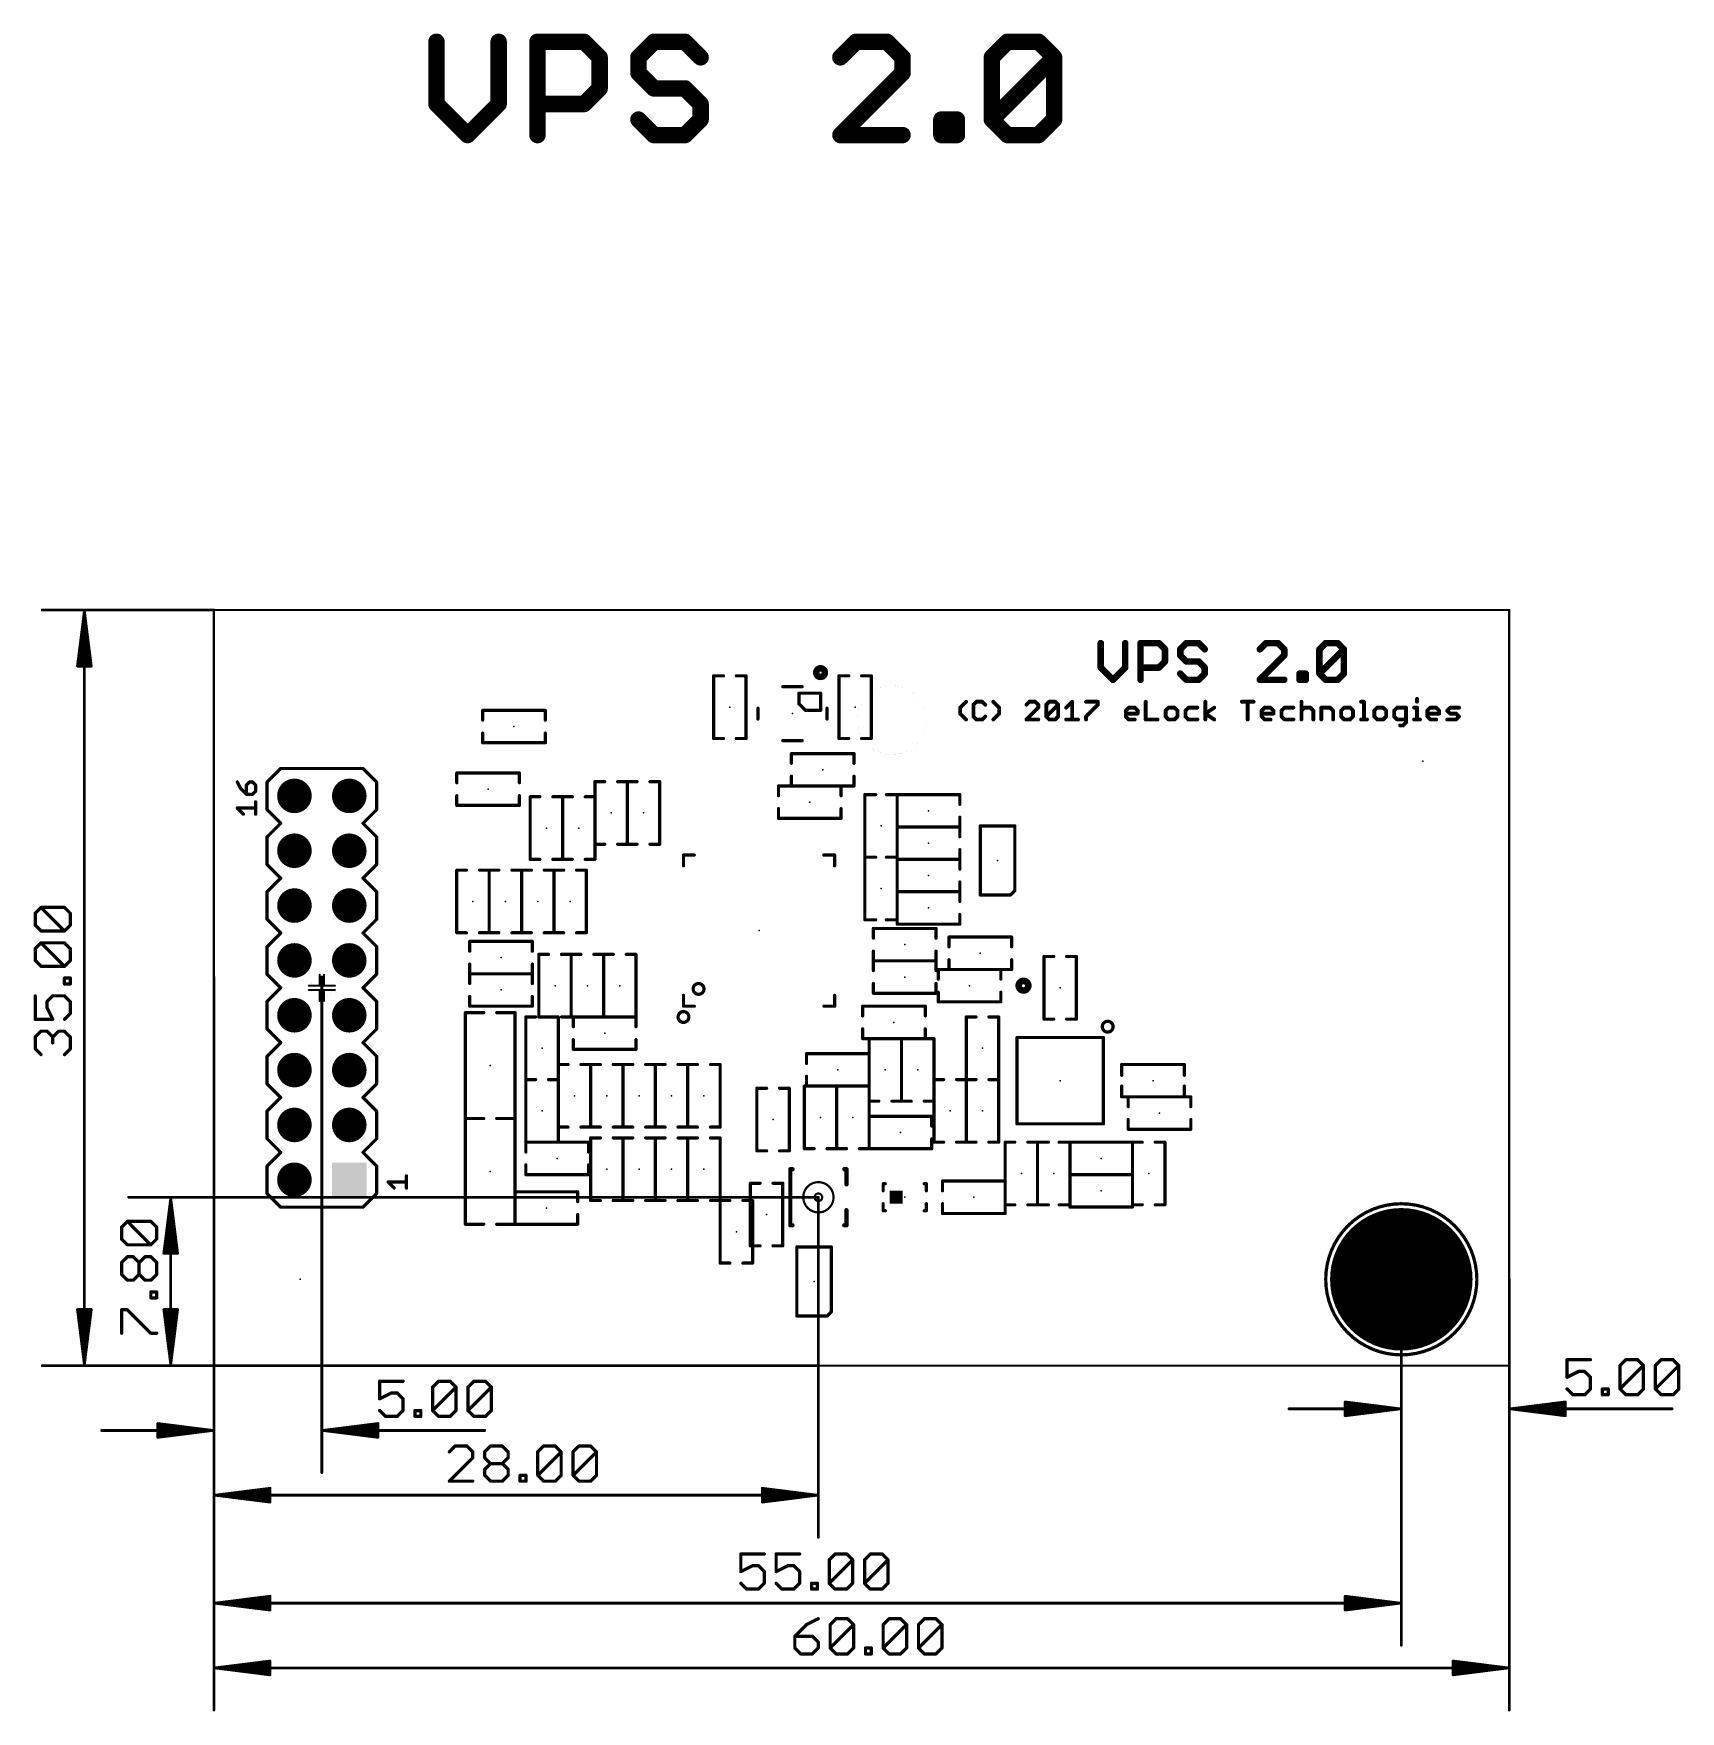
# Model space of a CAD drawing. Extents: x -8.4 to 67.9, y -16 to 61.7.
import ezdxf

# ---------------------------------------------------------------- set-up
doc = ezdxf.new("R2010")
doc.units = 0
for name, color, linetype in [('17', 82, 'CONTINUOUS'), ('20', 7, 'CONTINUOUS'), ('21', 253, 'CONTINUOUS'), ('23', 7, 'CONTINUOUS'), ('49', 253, 'CONTINUOUS')]:
    doc.layers.add(name, color=color, linetype=linetype)

# ---------------------------------------------------------------- blocks, each defined once
blk = doc.blocks.new('RECT')
blk.add_solid([(-0.5, -0.5), (0.5, -0.5), (-0.5, 0.5), (0.5, 0.5)])
blk = doc.blocks.new('SQUAREP')
blk.add_solid([(-0.5, -0.5), (0.5, -0.5), (-0.5, 0.5), (0.5, 0.5)])
blk = doc.blocks.new('ROUNDP')
at = {"const_width": 0.5}
blk.add_lwpolyline([(0, -0.25, 1), (0, 0.25, 1), (0, -0.25)], format="xyb", dxfattribs=at)

msp = doc.modelspace()

# ---------------------------------------------------------------- linework, layer by layer
at = {"layer": '20', "const_width": 0.1}
for points in [[(60, 35), (0, 35)], [(0, 35), (0, 0)], [(60, 0), (60, 35)], [(0, 0), (60, 0)]]:
    msp.add_lwpolyline(points, dxfattribs=at)
at = {"layer": '20', "const_width": 0.05}
for points in [[(0, 35.025, 1), (0, 34.975)], [(0.025, 35, 1), (-0.025, 35)], [(60.025, 35, 1), (59.975, 35)], [(60, 34.975, 1), (60, 35.025)], [(0, 0.025, 1), (0, -0.025)], [(-0.025, 0, 1), (0.025, 0)], [(59.975, 0, 1), (60.025, 0)], [(60, -0.025, 1), (60, 0.025)]]:
    msp.add_lwpolyline(points, format="xyb", dxfattribs=at)
at = {"layer": '21'}
for points, const_width in [([(10.3082, 61.3179), (10.3082, 58.4368)], 0.762), ([(13.1893, 58.4368), (13.1893, 61.3179)], 0.762), ([(14.9858, 56.9962), (14.9858, 61.3179)], 0.762), ([(14.9858, 61.3179), (17.1466, 61.3179)], 0.762), ([(17.1466, 61.3179), (17.8669, 60.5976)], 0.762), ([(20.3837, 61.3179), (19.6634, 60.5976)], 0.762), ([(21.8242, 61.3179), (20.3837, 61.3179)], 0.762), ([(22.5445, 60.5976), (21.8242, 61.3179)], 0.762), ([(29.7389, 61.3179), (29.0186, 60.5976)], 0.762), ([(31.1794, 61.3179), (29.7389, 61.3179)], 0.762), ([(31.8997, 60.5976), (31.1794, 61.3179)], 0.762), ([(36.035, 60.5976), (36.7553, 61.3179)], 0.762), ([(36.7553, 61.3179), (38.1958, 61.3179)], 0.762), ([(38.1958, 61.3179), (38.9161, 60.5976)], 0.762), ([(17.8669, 60.5976), (17.8669, 59.157)], 0.762), ([(19.6634, 60.5976), (19.6634, 59.8773)], 0.762), ([(31.8997, 59.8773), (31.8997, 60.5976)], 0.762), ([(36.035, 57.7165), (36.035, 60.5976)], 0.762), ([(36.035, 57.7165), (38.9161, 60.5976)], 0.762), ([(38.9161, 60.5976), (38.9161, 57.7165)], 0.762), ([(19.6634, 59.8773), (20.3837, 59.157)], 0.762), ([(29.0186, 56.9962), (31.8997, 59.8773)], 0.762), ([(17.8669, 59.157), (17.1466, 58.4368)], 0.762), ([(20.3837, 59.157), (21.8242, 59.157)], 0.762), ([(21.8242, 59.157), (22.5445, 58.4368)], 0.762), ([(10.3082, 58.4368), (11.7488, 56.9962)], 0.762), ([(11.7488, 56.9962), (13.1893, 58.4368)], 0.762), ([(17.1466, 58.4368), (14.9858, 58.4368)], 0.762), ([(22.5445, 58.4368), (22.5445, 57.7165)], 0.762), ([(20.3837, 56.9962), (19.6634, 57.7165)], 0.762), ([(22.5445, 57.7165), (21.8242, 56.9962)], 0.762), ([(33.6962, 56.9962), (33.6962, 57.7165)], 0.762), ([(33.6962, 57.7165), (34.4165, 57.7165)], 0.762), ([(34.4165, 57.7165), (34.4165, 56.9962)], 0.762), ([(36.7553, 56.9962), (36.035, 57.7165)], 0.762), ([(38.9161, 57.7165), (38.1958, 56.9962)], 0.762), ([(21.8242, 56.9962), (20.3837, 56.9962)], 0.762), ([(31.8997, 56.9962), (29.0186, 56.9962)], 0.762), ([(34.4165, 56.9962), (33.6962, 56.9962)], 0.762), ([(38.1958, 56.9962), (36.7553, 56.9962)], 0.762), ([(41.0796, 33.4642), (41.0796, 32.3332)], 0.3048), ([(42.2107, 32.3332), (42.2107, 33.4642)], 0.3048), ([(42.9212, 31.7676), (42.9212, 33.4642)], 0.3048), ([(42.9212, 33.4642), (43.7695, 33.4642)], 0.3048), ([(43.7695, 33.4642), (44.0523, 33.1815)], 0.3048), ([(45.0455, 33.4642), (44.7627, 33.1815)], 0.3048), ([(45.6111, 33.4642), (45.0455, 33.4642)], 0.3048), ([(45.8938, 33.1815), (45.6111, 33.4642)], 0.3048), ([(48.7287, 33.4642), (48.4459, 33.1815)], 0.3048), ([(49.2942, 33.4642), (48.7287, 33.4642)], 0.3048), ([(49.577, 33.1815), (49.2942, 33.4642)], 0.3048), ([(51.2082, 33.1815), (51.491, 33.4642)], 0.3048), ([(51.491, 33.4642), (52.0566, 33.4642)], 0.3048), ([(52.0566, 33.4642), (52.3393, 33.1815)], 0.3048), ([(44.0523, 32.6159), (43.7695, 32.3332)], 0.3048), ([(44.0523, 33.1815), (44.0523, 32.6159)], 0.3048), ([(44.7627, 33.1815), (44.7627, 32.8987)], 0.3048), ([(44.7627, 32.8987), (45.0455, 32.6159)], 0.3048), ([(45.0455, 32.6159), (45.6111, 32.6159)], 0.3048), ([(45.6111, 32.6159), (45.8938, 32.3332)], 0.3048), ([(48.4459, 31.7676), (49.577, 32.8987)], 0.3048), ([(49.577, 32.8987), (49.577, 33.1815)], 0.3048), ([(51.2082, 32.0504), (51.2082, 33.1815)], 0.3048), ([(51.2082, 32.0504), (52.3393, 33.1815)], 0.3048), ([(52.3393, 33.1815), (52.3393, 32.0504)], 0.3048), ([(23.15, 29.05), (23.15, 31.95)], 0.15), ([(23.15, 31.95), (23.6, 31.95)], 0.15), ([(24.2, 31.95), (24.65, 31.95)], 0.15), ([(24.65, 31.95), (24.65, 29.05)], 0.15), ([(28.95, 29.05), (28.95, 31.95)], 0.15), ([(28.95, 31.95), (29.4, 31.95)], 0.15), ([(30, 31.95), (30.45, 31.95)], 0.15), ([(30.45, 31.95), (30.45, 29.05)], 0.15), ([(41.0796, 32.3332), (41.6452, 31.7676)], 0.3048), ([(41.6452, 31.7676), (42.2107, 32.3332)], 0.3048), ([(43.7695, 32.3332), (42.9212, 32.3332)], 0.3048), ([(45.0455, 31.7676), (44.7627, 32.0504)], 0.3048), ([(45.6111, 31.7676), (45.0455, 31.7676)], 0.3048), ([(45.8938, 32.0504), (45.6111, 31.7676)], 0.3048), ([(45.8938, 32.3332), (45.8938, 32.0504)], 0.3048), ([(49.577, 31.7676), (48.4459, 31.7676)], 0.3048), ([(50.2875, 31.7676), (50.2875, 32.0504)], 0.3048), ([(50.2875, 32.0504), (50.5702, 32.0504)], 0.3048), ([(50.5702, 31.7676), (50.2875, 31.7676)], 0.3048), ([(50.5702, 32.0504), (50.5702, 31.7676)], 0.3048), ([(51.491, 31.7676), (51.2082, 32.0504)], 0.3048), ([(52.0566, 31.7676), (51.491, 31.7676)], 0.3048), ([(52.3393, 32.0504), (52.0566, 31.7676)], 0.3048), ([(27.25, 31.45), (26.35, 31.45)], 0.15), ([(27.1, 31.15), (27.1, 30.65)], 0.15), ([(28.1, 31.15), (27.1, 31.15)], 0.15), ([(28.1, 30.35), (28.1, 31.15)], 0.15), ([(12.45, 29.9), (12.45, 30.35)], 0.15), ([(12.45, 30.35), (15.35, 30.35)], 0.15), ([(15.35, 30.35), (15.35, 29.9)], 0.15), ([(25.2, 29.95), (25.2, 30.45)], 0.15), ([(27.1, 30.65), (27.4, 30.35)], 0.15), ([(27.4, 30.35), (28.1, 30.35)], 0.15), ([(28.4, 30.45), (28.4, 29.95)], 0.15), ([(34.5669, 30.4767), (34.8412, 30.751)], 0.1778), ([(34.5669, 30.2024), (34.5669, 30.4767)], 0.1778), ([(35.3179, 30.751), (35.1808, 30.6139)], 0.1778), ([(35.1808, 30.6139), (35.1808, 30.0653)], 0.1778), ([(35.5922, 30.751), (35.3179, 30.751)], 0.1778), ([(35.7294, 30.6139), (35.5922, 30.751)], 0.1778), ([(36.3758, 30.4767), (36.1015, 30.751)], 0.1778), ([(36.3758, 30.2024), (36.3758, 30.4767)], 0.1778), ([(37.7733, 30.751), (37.6362, 30.6139)], 0.1778), ([(37.6362, 29.9281), (38.1848, 30.4767)], 0.1778), ([(38.0476, 30.751), (37.7733, 30.751)], 0.1778), ([(38.1848, 30.6139), (38.0476, 30.751)], 0.1778), ([(38.1848, 30.4767), (38.1848, 30.6139)], 0.1778), ([(38.557, 30.6139), (38.6941, 30.751)], 0.1778), ([(38.557, 30.0653), (38.557, 30.6139)], 0.1778), ([(38.557, 30.0653), (39.1056, 30.6139)], 0.1778), ([(38.6941, 30.751), (38.9684, 30.751)], 0.1778), ([(38.9684, 30.751), (39.1056, 30.6139)], 0.1778), ([(39.1056, 30.6139), (39.1056, 30.0653)], 0.1778), ([(39.4778, 30.4767), (39.7521, 30.751)], 0.1778), ([(39.7521, 30.751), (39.7521, 29.9281)], 0.1778), ([(40.3985, 30.751), (40.9471, 30.751)], 0.1778), ([(40.9471, 30.6139), (40.3985, 30.0653)], 0.1778), ([(40.9471, 30.751), (40.9471, 30.6139)], 0.1778), ([(42.2401, 30.3396), (42.3773, 30.4767)], 0.1778), ([(42.2401, 30.0653), (42.2401, 30.3396)], 0.1778), ([(42.3773, 30.4767), (42.6516, 30.4767)], 0.1778), ([(42.6516, 30.4767), (42.7887, 30.3396)], 0.1778), ([(42.7887, 30.3396), (42.7887, 30.2024)], 0.1778), ([(43.1609, 30.751), (43.1609, 29.9281)], 0.1778), ([(44.2188, 30.4767), (44.0817, 30.3396)], 0.1778), ([(44.0817, 30.3396), (44.0817, 30.0653)], 0.1778), ([(44.4931, 30.4767), (44.2188, 30.4767)], 0.1778), ([(44.6303, 30.3396), (44.4931, 30.4767)], 0.1778), ([(44.6303, 30.0653), (44.6303, 30.3396)], 0.1778), ([(45.1396, 30.4767), (45.0025, 30.3396)], 0.1778), ([(45.0025, 30.3396), (45.0025, 30.0653)], 0.1778), ([(45.5511, 30.4767), (45.1396, 30.4767)], 0.1778), ([(45.9232, 29.9281), (45.9232, 30.751)], 0.1778), ([(45.9232, 30.2024), (46.3347, 30.4767)], 0.1778), ([(47.6113, 30.751), (48.1599, 30.751)], 0.1778), ([(47.8856, 29.9281), (47.8856, 30.751)], 0.1778), ([(48.5321, 30.3396), (48.6693, 30.4767)], 0.1778), ([(48.5321, 30.0653), (48.5321, 30.3396)], 0.1778), ([(48.6693, 30.4767), (48.9436, 30.4767)], 0.1778), ([(48.9436, 30.4767), (49.0807, 30.3396)], 0.1778), ([(49.0807, 30.3396), (49.0807, 30.2024)], 0.1778), ([(49.5901, 30.4767), (49.4529, 30.3396)], 0.1778), ([(49.4529, 30.3396), (49.4529, 30.0653)], 0.1778), ([(50.0015, 30.4767), (49.5901, 30.4767)], 0.1778), ([(50.3737, 30.751), (50.3737, 29.9281)], 0.1778), ([(50.3737, 30.3396), (50.5109, 30.4767)], 0.1778), ([(50.5109, 30.4767), (50.7852, 30.4767)], 0.1778), ([(50.7852, 30.4767), (50.9223, 30.3396)], 0.1778), ([(50.9223, 30.3396), (50.9223, 29.9281)], 0.1778), ([(51.2945, 29.9281), (51.2945, 30.4767)], 0.1778), ([(51.2945, 30.4767), (51.7059, 30.4767)], 0.1778), ([(51.7059, 30.4767), (51.8431, 30.3396)], 0.1778), ([(51.8431, 30.3396), (51.8431, 29.9281)], 0.1778), ([(52.3524, 30.4767), (52.2153, 30.3396)], 0.1778), ([(52.2153, 30.3396), (52.2153, 30.0653)], 0.1778), ([(52.6267, 30.4767), (52.3524, 30.4767)], 0.1778), ([(52.7639, 30.3396), (52.6267, 30.4767)], 0.1778), ([(52.7639, 30.0653), (52.7639, 30.3396)], 0.1778), ([(53.1361, 30.751), (53.2732, 30.751)], 0.1778), ([(53.2732, 30.751), (53.2732, 29.9281)], 0.1778), ([(53.8871, 30.4767), (53.7499, 30.3396)], 0.1778), ([(53.7499, 30.3396), (53.7499, 30.0653)], 0.1778), ([(54.1614, 30.4767), (53.8871, 30.4767)], 0.1778), ([(54.2985, 30.3396), (54.1614, 30.4767)], 0.1778), ([(54.2985, 30.0653), (54.2985, 30.3396)], 0.1778), ([(54.8078, 30.4767), (54.6707, 30.3396)], 0.1778), ([(54.6707, 30.3396), (54.6707, 30.0653)], 0.1778), ([(55.2193, 30.4767), (54.8078, 30.4767)], 0.1778), ([(55.2193, 29.791), (55.2193, 30.4767)], 0.1778), ([(55.5915, 30.4767), (55.7286, 30.4767)], 0.1778), ([(55.7286, 30.8882), (55.7286, 30.751)], 0.1778), ([(55.7286, 30.4767), (55.7286, 29.9281)], 0.1778), ([(56.2053, 30.3396), (56.3425, 30.4767)], 0.1778), ([(56.2053, 30.0653), (56.2053, 30.3396)], 0.1778), ([(56.3425, 30.4767), (56.6168, 30.4767)], 0.1778), ([(56.6168, 30.4767), (56.7539, 30.3396)], 0.1778), ([(56.7539, 30.3396), (56.7539, 30.2024)], 0.1778), ([(57.1261, 30.3396), (57.2633, 30.4767)], 0.1778), ([(57.2633, 30.2024), (57.1261, 30.3396)], 0.1778), ([(57.2633, 30.4767), (57.6747, 30.4767)], 0.1778), ([(34.8412, 29.9281), (34.5669, 30.2024)], 0.1778), ([(35.1808, 30.0653), (35.3179, 29.9281)], 0.1778), ([(35.3179, 29.9281), (35.5922, 29.9281)], 0.1778), ([(35.5922, 29.9281), (35.7294, 30.0653)], 0.1778), ([(36.1015, 29.9281), (36.3758, 30.2024)], 0.1778), ([(38.1848, 29.9281), (37.6362, 29.9281)], 0.1778), ([(38.6941, 29.9281), (38.557, 30.0653)], 0.1778), ([(38.9684, 29.9281), (38.6941, 29.9281)], 0.1778), ([(39.1056, 30.0653), (38.9684, 29.9281)], 0.1778), ([(39.4778, 29.9281), (40.0264, 29.9281)], 0.1778), ([(40.3985, 30.0653), (40.3985, 29.9281)], 0.1778), ([(42.7887, 30.2024), (42.2401, 30.2024)], 0.1778), ([(42.3773, 29.9281), (42.2401, 30.0653)], 0.1778), ([(42.6516, 29.9281), (42.3773, 29.9281)], 0.1778), ([(43.1609, 29.9281), (43.7095, 29.9281)], 0.1778), ([(44.0817, 30.0653), (44.2188, 29.9281)], 0.1778), ([(44.2188, 29.9281), (44.4931, 29.9281)], 0.1778), ([(44.4931, 29.9281), (44.6303, 30.0653)], 0.1778), ([(45.0025, 30.0653), (45.1396, 29.9281)], 0.1778), ([(45.1396, 29.9281), (45.5511, 29.9281)], 0.1778), ([(46.3347, 29.9281), (45.9232, 30.2024)], 0.1778), ([(49.0807, 30.2024), (48.5321, 30.2024)], 0.1778), ([(48.6693, 29.9281), (48.5321, 30.0653)], 0.1778), ([(48.9436, 29.9281), (48.6693, 29.9281)], 0.1778), ([(49.4529, 30.0653), (49.5901, 29.9281)], 0.1778), ([(49.5901, 29.9281), (50.0015, 29.9281)], 0.1778), ([(52.2153, 30.0653), (52.3524, 29.9281)], 0.1778), ([(52.3524, 29.9281), (52.6267, 29.9281)], 0.1778), ([(52.6267, 29.9281), (52.7639, 30.0653)], 0.1778), ([(53.1361, 29.9281), (53.4104, 29.9281)], 0.1778), ([(53.7499, 30.0653), (53.8871, 29.9281)], 0.1778), ([(53.8871, 29.9281), (54.1614, 29.9281)], 0.1778), ([(54.1614, 29.9281), (54.2985, 30.0653)], 0.1778), ([(54.6707, 30.0653), (54.8078, 29.9281)], 0.1778), ([(54.8078, 29.9281), (55.2193, 29.9281)], 0.1778), ([(54.945, 29.6538), (55.0821, 29.6538)], 0.1778), ([(55.0821, 29.6538), (55.2193, 29.791)], 0.1778), ([(55.5915, 29.9281), (55.8658, 29.9281)], 0.1778), ([(56.7539, 30.2024), (56.2053, 30.2024)], 0.1778), ([(56.3425, 29.9281), (56.2053, 30.0653)], 0.1778), ([(56.6168, 29.9281), (56.3425, 29.9281)], 0.1778), ([(57.1261, 29.9281), (57.5376, 29.9281)], 0.1778), ([(57.5376, 30.2024), (57.2633, 30.2024)], 0.1778), ([(57.6747, 30.0653), (57.5376, 30.2024)], 0.1778), ([(57.5376, 29.9281), (57.6747, 30.0653)], 0.1778), ([(12.45, 28.85), (12.45, 29.3)], 0.15), ([(15.35, 28.85), (12.45, 28.85)], 0.15), ([(15.35, 29.3), (15.35, 28.85)], 0.15), ([(23.6, 29.05), (23.15, 29.05)], 0.15), ([(24.65, 29.05), (24.2, 29.05)], 0.15), ([(26.35, 28.95), (27.25, 28.95)], 0.15), ([(29.4, 29.05), (28.95, 29.05)], 0.15), ([(30.45, 29.05), (30, 29.05)], 0.15), ([(26.75, 27.9), (26.75, 28.35)], 0.15), ([(26.75, 28.35), (29.65, 28.35)], 0.15), ([(29.65, 28.35), (29.65, 27.9)], 0.15), ([(2.46, 27.025), (3.095, 27.66)], 0.15), ([(3.095, 27.66), (6.905, 27.66)], 0.15), ([(6.905, 27.66), (7.54, 27.025)], 0.15), ([(11.25, 27), (11.25, 27.45)], 0.15), ([(11.25, 27.45), (14.15, 27.45)], 0.15), ([(14.15, 27.45), (14.15, 27)], 0.15), ([(26.75, 26.85), (26.75, 27.3)], 0.15), ([(29.65, 27.3), (29.65, 26.85)], 0.15), ([(1.083, 27.0318), (1.2244, 26.749)], 0.1524), ([(1.2244, 26.749), (1.5071, 26.4662)], 0.1524), ([(1.6485, 27.0318), (1.5071, 26.8904)], 0.1524), ([(1.5071, 26.8904), (1.5071, 26.4662)], 0.1524), ([(1.5071, 26.4662), (1.7899, 26.4662)], 0.1524), ([(1.7899, 27.0318), (1.6485, 27.0318)], 0.1524), ([(1.9313, 26.8904), (1.7899, 27.0318)], 0.1524), ([(1.7899, 26.4662), (1.9313, 26.6076)], 0.1524), ([(1.9313, 26.6076), (1.9313, 26.8904)], 0.1524), ([(2.46, 25.755), (2.46, 27.025)], 0.15), ([(7.54, 27.025), (7.54, 25.755)], 0.15), ([(11.25, 25.95), (11.25, 26.4)], 0.15), ([(14.15, 26.4), (14.15, 25.95)], 0.15), ([(14.65, 23.45), (14.65, 26.35)], 0.15), ([(14.65, 26.35), (15.1, 26.35)], 0.15), ([(15.7, 26.35), (16.15, 26.35)], 0.15), ([(16.15, 26.35), (16.15, 23.45)], 0.15), ([(16.15, 23.45), (16.15, 26.35)], 0.15), ([(16.15, 26.35), (16.6, 26.35)], 0.15), ([(17.2, 26.35), (17.65, 26.35)], 0.15), ([(17.65, 24.15), (17.65, 27.05)], 0.15), ([(17.65, 27.05), (18.1, 27.05)], 0.15), ([(17.65, 26.35), (17.65, 23.45)], 0.15), ([(18.7, 27.05), (19.15, 27.05)], 0.15), ([(19.15, 24.15), (19.15, 27.05)], 0.15), ([(19.15, 27.05), (19.6, 27.05)], 0.15), ([(19.15, 27.05), (19.15, 24.15)], 0.15), ([(20.2, 27.05), (20.65, 27.05)], 0.15), ([(20.65, 27.05), (20.65, 24.15)], 0.15), ([(26.15, 26.4), (26.15, 26.85)], 0.15), ([(26.15, 26.85), (29.05, 26.85)], 0.15), ([(29.65, 26.85), (26.75, 26.85)], 0.15), ([(29.05, 26.85), (29.05, 26.4)], 0.15), ([(30.15, 23.55), (30.15, 26.45)], 0.15), ([(30.15, 26.45), (30.65, 26.45)], 0.15), ([(31.15, 26.45), (31.65, 26.45)], 0.15), ([(31.65, 26), (31.65, 26.45)], 0.15), ([(31.65, 26.45), (34.55, 26.45)], 0.15), ([(31.65, 26.45), (31.65, 23.55)], 0.15), ([(34.55, 26.45), (34.55, 26)], 0.15), ([(1.3658, 25.5454), (1.083, 25.8282)], 0.1524), ([(1.083, 25.8282), (1.9313, 25.8282)], 0.1524), ([(1.9313, 25.5454), (1.9313, 26.111)], 0.1524), ([(3.095, 25.12), (2.46, 25.755)], 0.15), ([(7.54, 25.755), (6.905, 25.12)], 0.15), ([(14.15, 25.95), (11.25, 25.95)], 0.15), ([(26.15, 25.35), (26.15, 25.8)], 0.15), ([(29.05, 25.8), (29.05, 25.35)], 0.15), ([(2.46, 24.485), (3.095, 25.12)], 0.15), ([(6.905, 25.12), (7.54, 24.485)], 0.15), ([(29.05, 25.35), (26.15, 25.35)], 0.15), ([(31.65, 24.95), (31.65, 25.4)], 0.15), ([(34.55, 24.95), (31.65, 24.95)], 0.15), ([(31.65, 24.5), (31.65, 24.95)], 0.15), ([(31.65, 24.95), (34.55, 24.95)], 0.15), ([(34.55, 25.4), (34.55, 24.95)], 0.15), ([(34.55, 24.95), (34.55, 24.5)], 0.15), ([(35.5, 25), (37.1, 25)], 0.15), ([(35.5, 21.8), (35.5, 25)], 0.15), ([(37.1, 25), (37.1, 22)], 0.15), ([(2.46, 23.215), (2.46, 24.485)], 0.15), ([(7.54, 24.485), (7.54, 23.215)], 0.15), ([(18.1, 24.15), (17.65, 24.15)], 0.15), ([(19.15, 24.15), (18.7, 24.15)], 0.15), ([(19.6, 24.15), (19.15, 24.15)], 0.15), ([(20.65, 24.15), (20.2, 24.15)], 0.15), ([(15.1, 23.45), (14.65, 23.45)], 0.15), ([(16.15, 23.45), (15.7, 23.45)], 0.15), ([(16.6, 23.45), (16.15, 23.45)], 0.15), ([(17.65, 23.45), (17.2, 23.45)], 0.15), ([(21.75, 23.15), (21.75, 23.65)], 0.15), ([(21.75, 23.65), (22.25, 23.65)], 0.15), ([(28.75, 23.65), (28.25, 23.65)], 0.15), ([(28.75, 23.15), (28.75, 23.65)], 0.15), ([(30.65, 23.55), (30.15, 23.55)], 0.15), ([(30.15, 20.65), (30.15, 23.55)], 0.15), ([(30.15, 23.55), (30.65, 23.55)], 0.15), ([(31.65, 23.55), (31.15, 23.55)], 0.15), ([(31.15, 23.55), (31.65, 23.55)], 0.15), ([(31.65, 23.45), (31.65, 23.9)], 0.15), ([(31.65, 23.55), (31.65, 20.65)], 0.15), ([(31.65, 23), (31.65, 23.45)], 0.15), ([(31.65, 23.45), (34.55, 23.45)], 0.15), ([(34.55, 23.45), (31.65, 23.45)], 0.15), ([(34.55, 23.9), (34.55, 23.45)], 0.15), ([(34.55, 23.45), (34.55, 23)], 0.15), ([(2.46, 23.215), (3.095, 22.58)], 0.15), ([(2.46, 21.945), (3.095, 22.58)], 0.15), ([(6.905, 22.58), (7.54, 23.215)], 0.15), ([(6.905, 22.58), (7.54, 21.945)], 0.15), ([(11.25, 20.05), (11.25, 22.95)], 0.15), ([(11.25, 22.95), (11.7, 22.95)], 0.15), ([(12.3, 22.95), (12.75, 22.95)], 0.15), ([(12.75, 20.05), (12.75, 22.95)], 0.15), ([(12.75, 22.95), (13.2, 22.95)], 0.15), ([(12.75, 22.95), (12.75, 20.05)], 0.15), ([(13.8, 22.95), (14.25, 22.95)], 0.15), ([(14.25, 22.95), (14.25, 20.05)], 0.15), ([(14.25, 20.05), (14.25, 22.95)], 0.15), ([(14.25, 22.95), (14.7, 22.95)], 0.15), ([(15.3, 22.95), (15.75, 22.95)], 0.15), ([(15.75, 20.05), (15.75, 22.95)], 0.15), ([(15.75, 22.95), (16.2, 22.95)], 0.15), ([(15.75, 22.95), (15.75, 20.05)], 0.15), ([(16.8, 22.95), (17.25, 22.95)], 0.15), ([(17.25, 22.95), (17.25, 20.05)], 0.15), ([(2.46, 20.675), (2.46, 21.945)], 0.15), ([(7.54, 21.945), (7.54, 20.675)], 0.15), ([(31.65, 21.95), (31.65, 22.4)], 0.15), ([(31.65, 21.5), (31.65, 21.95)], 0.15), ([(31.65, 21.95), (34.55, 21.95)], 0.15), ([(34.55, 21.95), (31.65, 21.95)], 0.15), ([(34.55, 22.4), (34.55, 21.95)], 0.15), ([(34.55, 21.95), (34.55, 21.5)], 0.15), ([(36.9, 21.8), (35.5, 21.8)], 0.15), ([(37.1, 22), (36.9, 21.8)], 0.15), ([(3.095, 20.04), (2.46, 20.675)], 0.15), ([(7.54, 20.675), (6.905, 20.04)], 0.15), ([(30.65, 20.65), (30.15, 20.65)], 0.15), ([(30.55, 19.8), (30.55, 20.25)], 0.15), ([(30.55, 20.25), (33.45, 20.25)], 0.15), ([(31.65, 20.65), (31.15, 20.65)], 0.15), ([(31.65, 20.45), (31.65, 20.9)], 0.15), ([(34.55, 20.45), (31.65, 20.45)], 0.15), ([(33.45, 20.25), (33.45, 19.8)], 0.15), ([(34.55, 20.9), (34.55, 20.45)], 0.15), ([(2.46, 19.405), (3.095, 20.04)], 0.15), ([(2.46, 18.135), (2.46, 19.405)], 0.15), ([(6.905, 20.04), (7.54, 19.405)], 0.15), ([(7.54, 19.405), (7.54, 18.135)], 0.15), ([(11.7, 20.05), (11.25, 20.05)], 0.15), ([(11.85, 19.2), (11.85, 19.65)], 0.15), ([(11.85, 19.65), (14.75, 19.65)], 0.15), ([(12.75, 20.05), (12.3, 20.05)], 0.15), ([(13.2, 20.05), (12.75, 20.05)], 0.15), ([(14.25, 20.05), (13.8, 20.05)], 0.15), ([(14.7, 20.05), (14.25, 20.05)], 0.15), ([(14.75, 19.65), (14.75, 19.2)], 0.15), ([(15.75, 20.05), (15.3, 20.05)], 0.15), ([(16.2, 20.05), (15.75, 20.05)], 0.15), ([(17.25, 20.05), (16.8, 20.05)], 0.15), ([(34.05, 19.4), (34.05, 19.85)], 0.15), ([(34.05, 19.85), (36.95, 19.85)], 0.15), ([(36.95, 19.85), (36.95, 19.4)], 0.15), ([(11.85, 18.15), (11.85, 18.6)], 0.15), ([(14.75, 18.6), (14.75, 18.15)], 0.15), ([(15.05, 16.15), (15.05, 19.05)], 0.15), ([(15.05, 19.05), (15.5, 19.05)], 0.15), ([(16.1, 19.05), (16.55, 19.05)], 0.15), ([(16.55, 16.15), (16.55, 19.05)], 0.15), ([(16.55, 19.05), (17, 19.05)], 0.15), ([(16.55, 19.05), (16.55, 16.15)], 0.15), ([(17.6, 19.05), (18.05, 19.05)], 0.15), ([(18.05, 19.05), (18.05, 16.15)], 0.15), ([(18.05, 16.15), (18.05, 19.05)], 0.15), ([(18.05, 19.05), (18.5, 19.05)], 0.15), ([(19.1, 19.05), (19.55, 19.05)], 0.15), ([(19.55, 19.05), (19.55, 16.15)], 0.15), ([(30.55, 18.75), (30.55, 19.2)], 0.15), ([(30.55, 18.3), (30.55, 18.75)], 0.15), ([(30.55, 18.75), (33.45, 18.75)], 0.15), ([(33.45, 18.75), (30.55, 18.75)], 0.15), ([(33.45, 19.2), (33.45, 18.75)], 0.15), ([(33.45, 18.75), (33.45, 18.3)], 0.15), ([(34.05, 18.35), (34.05, 18.8)], 0.15), ([(36.95, 18.8), (36.95, 18.35)], 0.15), ([(38.45, 16.05), (38.45, 18.95)], 0.15), ([(38.45, 18.95), (38.9, 18.95)], 0.15), ([(39.5, 18.95), (39.95, 18.95)], 0.15), ([(39.95, 18.95), (39.95, 16.05)], 0.15), ([(3.095, 17.5), (2.46, 18.135)], 0.15), ([(4.9, 18.1), (4.9, 17.6)], 0.1), ([(5.1, 18.1), (5.1, 17.6)], 0.1), ([(7.54, 18.135), (6.905, 17.5)], 0.15), ([(14.75, 18.15), (11.85, 18.15)], 0.15), ([(11.85, 17.7), (11.85, 18.15)], 0.15), ([(11.85, 18.15), (14.75, 18.15)], 0.15), ([(14.75, 18.15), (14.75, 17.7)], 0.15), ([(33.55, 17.9), (33.55, 18.35)], 0.15), ([(33.55, 18.35), (36.45, 18.35)], 0.15), ([(36.95, 18.35), (34.05, 18.35)], 0.15), ([(36.45, 18.35), (36.45, 17.9)], 0.15), ([(2.46, 16.865), (3.095, 17.5)], 0.15), ([(4.9, 17.6), (4.4, 17.6)], 0.1), ([(4.4, 17.4), (4.9, 17.4)], 0.1), ([(4.9, 16.9), (4.9, 17.4)], 0.1), ([(5.6, 17.6), (5.1, 17.6)], 0.1), ([(5.1, 17.4), (5.6, 17.4)], 0.1), ([(5.1, 16.9), (5.1, 17.4)], 0.1), ([(6.905, 17.5), (7.54, 16.865)], 0.15), ([(11.85, 16.65), (11.85, 17.1)], 0.15), ([(14.75, 17.1), (14.75, 16.65)], 0.15), ([(21.75, 17.15), (21.75, 16.65)], 0.15), ([(28.75, 16.65), (28.75, 17.15)], 0.15), ([(30.55, 17.25), (30.55, 17.7)], 0.15), ([(33.45, 17.25), (30.55, 17.25)], 0.15), ([(33.45, 17.7), (33.45, 17.25)], 0.15), ([(33.55, 16.85), (33.55, 17.3)], 0.15), ([(36.45, 17.3), (36.45, 16.85)], 0.15), ([(2.46, 15.595), (2.46, 16.865)], 0.15), ([(7.54, 16.865), (7.54, 15.595)], 0.15), ([(11.65, 11.45), (11.65, 16.35)], 0.15), ([(11.65, 16.35), (12.5, 16.35)], 0.15), ([(14.75, 16.65), (11.85, 16.65)], 0.15), ([(13.1, 16.35), (13.95, 16.35)], 0.15), ([(13.95, 16.35), (13.95, 11.45)], 0.15), ([(21.75, 16.65), (22.25, 16.65)], 0.15), ([(28.25, 16.65), (28.75, 16.65)], 0.15), ([(30.05, 16.2), (30.05, 16.65)], 0.15), ([(30.05, 16.65), (32.95, 16.65)], 0.15), ([(32.95, 16.65), (32.95, 16.2)], 0.15), ([(36.45, 16.85), (33.55, 16.85)], 0.15), ([(2.46, 15.595), (3.095, 14.96)], 0.15), ([(6.905, 14.96), (7.54, 15.595)], 0.15), ([(14.45, 13.25), (14.45, 16.15)], 0.15), ([(14.45, 16.15), (14.9, 16.15)], 0.15), ([(15.5, 16.15), (15.05, 16.15)], 0.15), ([(15.5, 16.15), (15.95, 16.15)], 0.15), ([(15.95, 16.15), (15.95, 13.25)], 0.15), ([(16.55, 16.15), (16.1, 16.15)], 0.15), ([(17, 16.15), (16.55, 16.15)], 0.15), ([(16.65, 15.7), (16.65, 16.15)], 0.15), ([(16.65, 16.15), (19.55, 16.15)], 0.15), ([(18.05, 16.15), (17.6, 16.15)], 0.15), ([(18.5, 16.15), (18.05, 16.15)], 0.15), ([(19.55, 16.15), (19.1, 16.15)], 0.15), ([(19.55, 16.15), (19.55, 15.7)], 0.15), ([(30.05, 15.15), (30.05, 15.6)], 0.15), ([(32.95, 15.6), (32.95, 15.15)], 0.15), ([(34.85, 13.25), (34.85, 16.15)], 0.15), ([(34.85, 16.15), (35.3, 16.15)], 0.15), ([(35.9, 16.15), (36.35, 16.15)], 0.15), ([(36.35, 16.15), (36.35, 13.25)], 0.15), ([(38.9, 16.05), (38.45, 16.05)], 0.15), ([(39.95, 16.05), (39.5, 16.05)], 0.15), ([(2.46, 14.325), (3.095, 14.96)], 0.15), ([(6.905, 14.96), (7.54, 14.325)], 0.15), ([(16.65, 14.65), (16.65, 15.1)], 0.15), ([(19.55, 15.1), (19.55, 14.65)], 0.15), ([(32.95, 15.15), (30.05, 15.15)], 0.15), ([(30.35, 12.25), (30.35, 15.15)], 0.15), ([(30.35, 15.15), (30.8, 15.15)], 0.15), ([(31.4, 15.15), (31.85, 15.15)], 0.15), ([(31.85, 15.15), (31.85, 12.25)], 0.15), ([(31.85, 12.25), (31.85, 15.15)], 0.15), ([(31.85, 15.15), (32.3, 15.15)], 0.15), ([(32.9, 15.15), (33.35, 15.15)], 0.15), ([(33.35, 15.15), (33.35, 12.25)], 0.15), ([(37.2, 11.2), (37.2, 15.2)], 0.15), ([(37.2, 15.2), (41.2, 15.2)], 0.15), ([(41.2, 11.2), (41.2, 15.2)], 0.15), ([(2.46, 13.055), (2.46, 14.325)], 0.15), ([(7.54, 14.325), (7.54, 13.055)], 0.15), ([(15.95, 11.05), (15.95, 13.95)], 0.15), ([(15.95, 13.95), (16.4, 13.95)], 0.15), ([(19.55, 14.65), (16.65, 14.65)], 0.15), ([(17, 13.95), (17.45, 13.95)], 0.15), ([(17.45, 13.95), (17.45, 11.05)], 0.15), ([(17.45, 11.05), (17.45, 13.95)], 0.15), ([(17.45, 13.95), (17.9, 13.95)], 0.15), ([(18.5, 13.95), (18.95, 13.95)], 0.15), ([(18.95, 13.95), (18.95, 11.05)], 0.15), ([(18.95, 11.05), (18.95, 13.95)], 0.15), ([(18.95, 13.95), (19.4, 13.95)], 0.15), ([(20, 13.95), (20.45, 13.95)], 0.15), ([(20.45, 13.95), (20.45, 11.05)], 0.15), ([(20.45, 11.05), (20.45, 13.95)], 0.15), ([(20.45, 13.95), (20.9, 13.95)], 0.15), ([(21.5, 13.95), (21.95, 13.95)], 0.15), ([(21.95, 13.95), (21.95, 11.05)], 0.15), ([(21.95, 11.05), (21.95, 13.95)], 0.15), ([(21.95, 13.95), (22.4, 13.95)], 0.15), ([(23, 13.95), (23.45, 13.95)], 0.15), ([(23.45, 13.95), (23.45, 11.05)], 0.15), ([(27.45, 14), (27.45, 14.45)], 0.15), ([(27.45, 14.45), (30.35, 14.45)], 0.15), ([(30.35, 14.45), (30.35, 14)], 0.15), ([(42.05, 13.45), (42.05, 13.95)], 0.15), ([(42.05, 13.95), (44.95, 13.95)], 0.15), ([(44.95, 13.95), (44.95, 13.45)], 0.15), ([(14.45, 10.35), (14.45, 13.25)], 0.15), ([(14.45, 13.25), (14.9, 13.25)], 0.15), ([(14.9, 13.25), (14.45, 13.25)], 0.15), ([(15.5, 13.25), (15.95, 13.25)], 0.15), ([(15.95, 13.25), (15.5, 13.25)], 0.15), ([(15.95, 13.25), (15.95, 10.35)], 0.15), ([(27.45, 12.95), (27.45, 13.4)], 0.15), ([(30.35, 13.4), (30.35, 12.95)], 0.15), ([(33.35, 10.35), (33.35, 13.25)], 0.15), ([(33.35, 13.25), (33.8, 13.25)], 0.15), ([(34.4, 13.25), (34.85, 13.25)], 0.15), ([(34.85, 13.25), (34.85, 10.35)], 0.15), ([(35.3, 13.25), (34.85, 13.25)], 0.15), ([(34.85, 10.35), (34.85, 13.25)], 0.15), ([(34.85, 13.25), (35.3, 13.25)], 0.15), ([(36.35, 13.25), (35.9, 13.25)], 0.15), ([(35.9, 13.25), (36.35, 13.25)], 0.15), ([(36.35, 13.25), (36.35, 10.35)], 0.15), ([(3.095, 12.42), (2.46, 13.055)], 0.15), ([(2.46, 11.785), (3.095, 12.42)], 0.15), ([(7.54, 13.055), (6.905, 12.42)], 0.15), ([(6.905, 12.42), (7.54, 11.785)], 0.15), ([(25.15, 9.95), (25.15, 12.85)], 0.15), ([(25.15, 12.85), (25.6, 12.85)], 0.15), ([(26.2, 12.85), (26.65, 12.85)], 0.15), ([(26.65, 12.85), (26.65, 9.95)], 0.15), ([(27.35, 10.05), (27.35, 12.95)], 0.15), ([(27.35, 12.95), (27.8, 12.95)], 0.15), ([(30.35, 12.95), (27.45, 12.95)], 0.15), ([(28.4, 12.95), (28.85, 12.95)], 0.15), ([(28.85, 12.95), (28.85, 10.05)], 0.15), ([(28.85, 10.05), (28.85, 12.95)], 0.15), ([(28.85, 12.95), (29.3, 12.95)], 0.15), ([(29.9, 12.95), (30.35, 12.95)], 0.15), ([(30.35, 12.95), (30.35, 10.05)], 0.15), ([(42.05, 12.45), (42.05, 12.95)], 0.15), ([(44.95, 12.45), (42.05, 12.45)], 0.15), ([(42.35, 12), (42.35, 12.45)], 0.15), ([(42.35, 12.45), (45.25, 12.45)], 0.15), ([(44.95, 12.95), (44.95, 12.45)], 0.15), ([(45.25, 12.45), (45.25, 12)], 0.15), ([(2.46, 10.515), (2.46, 11.785)], 0.15), ([(7.54, 11.785), (7.54, 10.515)], 0.15), ([(30.8, 12.25), (30.35, 12.25)], 0.15), ([(31.85, 12.25), (31.4, 12.25)], 0.15), ([(32.3, 12.25), (31.85, 12.25)], 0.15), ([(33.35, 12.25), (32.9, 12.25)], 0.15), ([(12.5, 11.45), (11.65, 11.45)], 0.15), ([(11.65, 6.55), (11.65, 11.45)], 0.15), ([(11.65, 11.45), (12.5, 11.45)], 0.15), ([(13.95, 11.45), (13.1, 11.45)], 0.15), ([(13.1, 11.45), (13.95, 11.45)], 0.15), ([(13.95, 11.45), (13.95, 6.55)], 0.15), ([(16.4, 11.05), (15.95, 11.05)], 0.15), ([(17.45, 11.05), (17, 11.05)], 0.15), ([(17.9, 11.05), (17.45, 11.05)], 0.15), ([(18.95, 11.05), (18.5, 11.05)], 0.15), ([(19.4, 11.05), (18.95, 11.05)], 0.15), ([(20.45, 11.05), (20, 11.05)], 0.15), ([(20.9, 11.05), (20.45, 11.05)], 0.15), ([(21.95, 11.05), (21.5, 11.05)], 0.15), ([(22.4, 11.05), (21.95, 11.05)], 0.15), ([(23.45, 11.05), (23, 11.05)], 0.15), ([(30.35, 11.1), (30.35, 11.55)], 0.15), ([(30.35, 11.55), (33.25, 11.55)], 0.15), ([(33.25, 11.55), (33.25, 11.1)], 0.15), ([(41.2, 11.2), (37.2, 11.2)], 0.15), ([(42.35, 10.95), (42.35, 11.4)], 0.15), ([(45.25, 10.95), (42.35, 10.95)], 0.15), ([(45.25, 11.4), (45.25, 10.95)], 0.15), ([(3.095, 9.88), (2.46, 10.515)], 0.15), ([(7.54, 10.515), (6.905, 9.88)], 0.15), ([(14.9, 10.35), (14.45, 10.35)], 0.15), ([(14.45, 9.9), (14.45, 10.35)], 0.15), ([(14.45, 10.35), (17.35, 10.35)], 0.15), ([(15.95, 10.35), (15.5, 10.35)], 0.15), ([(17.35, 10.35), (17.35, 9.9)], 0.15), ([(17.45, 7.65), (17.45, 10.55)], 0.15), ([(17.45, 10.55), (17.9, 10.55)], 0.15), ([(18.5, 10.55), (18.95, 10.55)], 0.15), ([(18.95, 10.55), (18.95, 7.65)], 0.15), ([(18.95, 7.65), (18.95, 10.55)], 0.15), ([(18.95, 10.55), (19.4, 10.55)], 0.15), ([(20, 10.55), (20.45, 10.55)], 0.15), ([(20.45, 7.65), (20.45, 10.55)], 0.15), ([(20.45, 10.55), (20.9, 10.55)], 0.15), ([(20.45, 10.55), (20.45, 7.65)], 0.15), ([(21.5, 10.55), (21.95, 10.55)], 0.15), ([(21.95, 7.65), (21.95, 10.55)], 0.15), ([(21.95, 10.55), (22.4, 10.55)], 0.15), ([(21.95, 10.55), (21.95, 7.65)], 0.15), ([(23, 10.55), (23.45, 10.55)], 0.15), ([(23.45, 10.55), (23.45, 7.65)], 0.15), ([(27.8, 10.05), (27.35, 10.05)], 0.15), ([(28.85, 10.05), (28.4, 10.05)], 0.15), ([(29.3, 10.05), (28.85, 10.05)], 0.15), ([(30.35, 10.05), (29.9, 10.05)], 0.15), ([(30.35, 10.05), (30.35, 10.5)], 0.15), ([(33.25, 10.05), (30.35, 10.05)], 0.15), ([(33.25, 10.5), (33.25, 10.05)], 0.15), ([(33.8, 10.35), (33.35, 10.35)], 0.15), ([(34.85, 10.35), (34.4, 10.35)], 0.15), ([(35.3, 10.35), (34.85, 10.35)], 0.15), ([(36.35, 10.35), (35.9, 10.35)], 0.15), ([(36.65, 7.45), (36.65, 10.35)], 0.15), ([(36.65, 10.35), (37.1, 10.35)], 0.15), ([(37.7, 10.35), (38.15, 10.35)], 0.15), ([(38.15, 10.35), (38.15, 7.45)], 0.15), ([(38.15, 7.45), (38.15, 10.35)], 0.15), ([(38.15, 10.35), (38.65, 10.35)], 0.15), ([(39.15, 10.35), (39.65, 10.35)], 0.15), ([(39.65, 9.9), (39.65, 10.35)], 0.15), ([(39.65, 10.35), (42.55, 10.35)], 0.15), ([(39.65, 10.35), (39.65, 7.45)], 0.15), ([(42.55, 10.35), (42.55, 9.9)], 0.15), ([(42.55, 7.45), (42.55, 10.35)], 0.15), ([(42.55, 10.35), (43, 10.35)], 0.15), ([(43.6, 10.35), (44.05, 10.35)], 0.15), ([(44.05, 10.35), (44.05, 7.45)], 0.15), ([(2.46, 9.245), (3.095, 9.88)], 0.15), ([(6.905, 9.88), (7.54, 9.245)], 0.15), ([(14.45, 8.85), (14.45, 9.3)], 0.15), ([(17.35, 9.3), (17.35, 8.85)], 0.15), ([(25.6, 9.95), (25.15, 9.95)], 0.15), ([(26.65, 9.95), (26.2, 9.95)], 0.15), ([(39.65, 8.85), (39.65, 9.3)], 0.15), ([(42.55, 9.3), (42.55, 8.85)], 0.15), ([(2.46, 7.975), (2.46, 9.245)], 0.15), ([(7.54, 9.245), (7.54, 7.975)], 0.15), ([(8.3507, 8.2258), (8.068, 8.5086)], 0.1524), ([(8.068, 8.5086), (8.9163, 8.5086)], 0.1524), ([(8.9163, 8.2258), (8.9163, 8.7914)], 0.1524), ([(17.35, 8.85), (14.45, 8.85)], 0.15), ([(26.7, 6.5), (26.7, 9.1)], 0.2), ([(26.7, 9.1), (26.8, 9.1)], 0.2), ([(29.3, 9.1), (29.2, 9.1)], 0.2), ([(29.3, 8.4), (29.3, 9.1)], 0.2), ([(33.75, 8.1), (33.75, 8.55)], 0.15), ([(33.75, 8.55), (36.65, 8.55)], 0.15), ([(36.65, 8.55), (36.65, 8.1)], 0.15), ([(42.55, 8.85), (39.65, 8.85)], 0.15), ([(39.65, 8.35), (39.65, 8.85)], 0.15), ([(39.65, 8.85), (42.55, 8.85)], 0.15), ([(42.55, 8.85), (42.55, 8.35)], 0.15), ([(2.46, 7.975), (3.095, 7.34)], 0.15), ([(6.905, 7.34), (7.54, 7.975)], 0.15), ([(13.95, 7.6), (13.95, 8.05)], 0.15), ([(13.95, 8.05), (16.85, 8.05)], 0.15), ([(16.85, 8.05), (16.85, 7.6)], 0.15), ([(24.85, 5.55), (24.85, 8.45)], 0.15), ([(24.85, 8.45), (25.3, 8.45)], 0.15), ([(25.9, 8.45), (26.35, 8.45)], 0.15), ([(26.35, 8.45), (26.35, 5.55)], 0.15), ([(31, 8.1), (31, 8.425)], 0.15), ([(31, 8.425), (31.1, 8.425)], 0.15), ([(32.9, 8.425), (33, 8.425)], 0.15), ([(33, 8.425), (33, 8.1)], 0.15), ([(39.65, 7.35), (39.65, 7.85)], 0.15), ([(42.55, 7.85), (42.55, 7.35)], 0.15), ([(3.095, 7.34), (6.905, 7.34)], 0.15), ([(13.95, 6.55), (13.95, 7)], 0.15), ([(16.85, 7), (16.85, 6.55)], 0.15), ([(17.9, 7.65), (17.45, 7.65)], 0.15), ([(18.95, 7.65), (18.5, 7.65)], 0.15), ([(19.4, 7.65), (18.95, 7.65)], 0.15), ([(20.45, 7.65), (20, 7.65)], 0.15), ([(20.9, 7.65), (20.45, 7.65)], 0.15), ([(21.95, 7.65), (21.5, 7.65)], 0.15), ([(22.4, 7.65), (21.95, 7.65)], 0.15), ([(23.45, 7.65), (23, 7.65)], 0.15), ([(23.45, 4.75), (23.45, 7.65)], 0.15), ([(23.45, 7.65), (23.9, 7.65)], 0.15), ([(24.5, 7.65), (24.95, 7.65)], 0.15), ([(24.95, 7.65), (24.95, 4.75)], 0.15), ([(29.3, 6.5), (29.3, 7.2)], 0.2), ([(31, 7.175), (31, 7.5)], 0.15), ([(31.1, 7.175), (31, 7.175)], 0.15), ([(33, 7.175), (32.9, 7.175)], 0.15), ([(33, 7.175), (33, 7.5)], 0.15), ([(33.75, 7.05), (33.75, 7.5)], 0.15), ([(36.65, 7.05), (33.75, 7.05)], 0.15), ([(36.65, 7.5), (36.65, 7.05)], 0.15), ([(37.1, 7.45), (36.65, 7.45)], 0.15), ([(38.15, 7.45), (37.7, 7.45)], 0.15), ([(38.65, 7.45), (38.15, 7.45)], 0.15), ([(39.65, 7.45), (39.15, 7.45)], 0.15), ([(42.55, 7.35), (39.65, 7.35)], 0.15), ([(43, 7.45), (42.55, 7.45)], 0.15), ([(44.05, 7.45), (43.6, 7.45)], 0.15), ([(12.5, 6.55), (11.65, 6.55)], 0.15), ([(13.95, 6.55), (13.1, 6.55)], 0.15), ([(16.85, 6.55), (13.95, 6.55)], 0.15), ([(26.8, 6.5), (26.7, 6.5)], 0.2), ([(29.2, 6.5), (29.3, 6.5)], 0.2), ([(25.3, 5.55), (24.85, 5.55)], 0.15), ([(26.35, 5.55), (25.9, 5.55)], 0.15), ([(27, 5.5), (28.6, 5.5)], 0.15), ([(27, 2.3), (27, 5.5)], 0.15), ([(28.6, 5.5), (28.6, 2.5)], 0.15), ([(23.9, 4.75), (23.45, 4.75)], 0.15), ([(24.95, 4.75), (24.5, 4.75)], 0.15), ([(28.4, 2.3), (27, 2.3)], 0.15), ([(28.6, 2.5), (28.4, 2.3)], 0.15)]:
    msp.add_lwpolyline(points, dxfattribs=dict(at, const_width=const_width))
for points, const_width in [([(10.4987, 61.3179, 1), (10.1177, 61.3179)], 0.381), ([(13.3798, 61.3179, 1), (12.9988, 61.3179)], 0.381), ([(15.1763, 61.3179, 1), (14.7953, 61.3179)], 0.381), ([(14.9858, 61.5084, 1), (14.9858, 61.1274)], 0.381), ([(17.2813, 61.4526, 1), (17.0119, 61.1832)], 0.381), ([(17.1466, 61.1274, 1), (17.1466, 61.5084)], 0.381), ([(20.3837, 61.5084, 1), (20.3837, 61.1274)], 0.381), ([(20.5184, 61.1832, 1), (20.249, 61.4526)], 0.381), ([(21.9589, 61.4526, 1), (21.6895, 61.1832)], 0.381), ([(21.8242, 61.1274, 1), (21.8242, 61.5084)], 0.381), ([(29.7389, 61.5084, 1), (29.7389, 61.1274)], 0.381), ([(29.8736, 61.1832, 1), (29.6042, 61.4526)], 0.381), ([(31.3141, 61.4526, 1), (31.0447, 61.1832)], 0.381), ([(31.1794, 61.1274, 1), (31.1794, 61.5084)], 0.381), ([(36.7553, 61.5084, 1), (36.7553, 61.1274)], 0.381), ([(36.89, 61.1832, 1), (36.6206, 61.4526)], 0.381), ([(38.3305, 61.4526, 1), (38.0611, 61.1832)], 0.381), ([(38.1958, 61.1274, 1), (38.1958, 61.5084)], 0.381), ([(18.0574, 60.5976, 1), (17.6764, 60.5976)], 0.381), ([(17.7322, 60.4629, 1), (18.0016, 60.7323)], 0.381), ([(19.8539, 60.5976, 1), (19.4729, 60.5976)], 0.381), ([(19.5287, 60.7323, 1), (19.7981, 60.4629)], 0.381), ([(22.4098, 60.4629, 1), (22.6792, 60.7323)], 0.381), ([(28.8839, 60.7323, 1), (29.1533, 60.4629)], 0.381), ([(32.0902, 60.5976, 1), (31.7092, 60.5976)], 0.381), ([(31.765, 60.4629, 1), (32.0344, 60.7323)], 0.381), ([(36.2255, 60.5976, 1), (35.8445, 60.5976)], 0.381), ([(35.9003, 60.7323, 1), (36.1697, 60.4629)], 0.381), ([(39.1066, 60.5976, 1), (38.7256, 60.5976)], 0.381), ([(39.0508, 60.4629, 1), (38.7814, 60.7323)], 0.381), ([(38.7814, 60.4629, 1), (39.0508, 60.7323)], 0.381), ([(19.7981, 60.012, 1), (19.5287, 59.7426)], 0.381), ([(19.4729, 59.8773, 1), (19.8539, 59.8773)], 0.381), ([(31.7092, 59.8773, 1), (32.0902, 59.8773)], 0.381), ([(32.0344, 59.7426, 1), (31.765, 60.012)], 0.381), ([(17.6764, 59.157, 1), (18.0574, 59.157)], 0.381), ([(18.0016, 59.0223, 1), (17.7322, 59.2918)], 0.381), ([(20.3837, 59.3475, 1), (20.3837, 58.9665)], 0.381), ([(20.249, 59.0223, 1), (20.5184, 59.2918)], 0.381), ([(21.9589, 59.2918, 1), (21.6895, 59.0223)], 0.381), ([(21.8242, 58.9665, 1), (21.8242, 59.3475)], 0.381), ([(10.4429, 58.5715, 1), (10.1735, 58.3021)], 0.381), ([(10.1177, 58.4368, 1), (10.4987, 58.4368)], 0.381), ([(12.9988, 58.4368, 1), (13.3798, 58.4368)], 0.381), ([(13.324, 58.3021, 1), (13.0546, 58.5715)], 0.381), ([(14.9858, 58.6273, 1), (14.9858, 58.2463)], 0.381), ([(17.0119, 58.5715, 1), (17.2813, 58.3021)], 0.381), ([(17.1466, 58.2463, 1), (17.1466, 58.6273)], 0.381), ([(22.735, 58.4368, 1), (22.354, 58.4368)], 0.381), ([(22.4098, 58.3021, 1), (22.6792, 58.5715)], 0.381), ([(19.7981, 57.8512, 1), (19.5287, 57.5818)], 0.381), ([(22.354, 57.7165, 1), (22.735, 57.7165)], 0.381), ([(22.6792, 57.5818, 1), (22.4098, 57.8512)], 0.381), ([(33.8867, 57.7165, 1), (33.5057, 57.7165)], 0.381), ([(33.6962, 57.907, 1), (33.6962, 57.526)], 0.381), ([(34.607, 57.7165, 1), (34.226, 57.7165)], 0.381), ([(34.4165, 57.526, 1), (34.4165, 57.907)], 0.381), ([(36.1697, 57.8512, 1), (35.9003, 57.5818)], 0.381), ([(35.9003, 57.8512, 1), (36.1697, 57.5818)], 0.381), ([(35.8445, 57.7165, 1), (36.2255, 57.7165)], 0.381), ([(38.7256, 57.7165, 1), (39.1066, 57.7165)], 0.381), ([(39.0508, 57.5818, 1), (38.7814, 57.8512)], 0.381), ([(11.6141, 57.1309, 1), (11.8835, 56.8615)], 0.381), ([(11.6141, 56.8615, 1), (11.8835, 57.1309)], 0.381), ([(14.7953, 56.9962, 1), (15.1763, 56.9962)], 0.381), ([(20.3837, 57.1867, 1), (20.3837, 56.8057)], 0.381), ([(20.249, 56.8615, 1), (20.5184, 57.1309)], 0.381), ([(21.6895, 57.1309, 1), (21.9589, 56.8615)], 0.381), ([(21.8242, 56.8057, 1), (21.8242, 57.1867)], 0.381), ([(29.0186, 57.1867, 1), (29.0186, 56.8057)], 0.381), ([(28.8839, 57.1309, 1), (29.1533, 56.8615)], 0.381), ([(31.8997, 56.8057, 1), (31.8997, 57.1867)], 0.381), ([(33.6962, 57.1867, 1), (33.6962, 56.8057)], 0.381), ([(33.5057, 56.9962, 1), (33.8867, 56.9962)], 0.381), ([(34.226, 56.9962, 1), (34.607, 56.9962)], 0.381), ([(34.4165, 56.8057, 1), (34.4165, 57.1867)], 0.381), ([(36.7553, 57.1867, 1), (36.7553, 56.8057)], 0.381), ([(36.6206, 56.8615, 1), (36.89, 57.1309)], 0.381), ([(38.0611, 57.1309, 1), (38.3305, 56.8615)], 0.381), ([(38.1958, 56.8057, 1), (38.1958, 57.1867)], 0.381), ([(41.1558, 33.4642, 1), (41.0034, 33.4642)], 0.1524), ([(42.2869, 33.4642, 1), (42.1345, 33.4642)], 0.1524), ([(42.9974, 33.4642, 1), (42.845, 33.4642)], 0.1524), ([(42.9212, 33.5404, 1), (42.9212, 33.388)], 0.1524), ([(43.8234, 33.5181, 1), (43.7156, 33.4104)], 0.1524), ([(43.7695, 33.388, 1), (43.7695, 33.5404)], 0.1524), ([(45.0455, 33.5404, 1), (45.0455, 33.388)], 0.1524), ([(45.0994, 33.4104, 1), (44.9916, 33.5181)], 0.1524), ([(45.665, 33.5181, 1), (45.5572, 33.4104)], 0.1524), ([(45.6111, 33.388, 1), (45.6111, 33.5404)], 0.1524), ([(48.7287, 33.5404, 1), (48.7287, 33.388)], 0.1524), ([(48.7825, 33.4104, 1), (48.6748, 33.5181)], 0.1524), ([(49.3481, 33.5181, 1), (49.2403, 33.4104)], 0.1524), ([(49.2942, 33.388, 1), (49.2942, 33.5404)], 0.1524), ([(51.491, 33.5404, 1), (51.491, 33.388)], 0.1524), ([(51.5449, 33.4104, 1), (51.4371, 33.5181)], 0.1524), ([(52.1105, 33.5181, 1), (52.0027, 33.4104)], 0.1524), ([(52.0566, 33.388, 1), (52.0566, 33.5404)], 0.1524), ([(44.1285, 33.1815, 1), (43.9761, 33.1815)], 0.1524), ([(43.9761, 32.6159, 1), (44.1285, 32.6159)], 0.1524), ([(43.9984, 33.1276, 1), (44.1062, 33.2354)], 0.1524), ([(44.1062, 32.562, 1), (43.9984, 32.6698)], 0.1524), ([(44.8389, 33.1815, 1), (44.6865, 33.1815)], 0.1524), ([(44.6865, 32.8987, 1), (44.8389, 32.8987)], 0.1524), ([(44.7089, 33.2354, 1), (44.8166, 33.1276)], 0.1524), ([(44.8166, 32.9526, 1), (44.7089, 32.8448)], 0.1524), ([(45.0455, 32.6921, 1), (45.0455, 32.5397)], 0.1524), ([(44.9916, 32.562, 1), (45.0994, 32.6698)], 0.1524), ([(45.665, 32.6698, 1), (45.5572, 32.562)], 0.1524), ([(45.6111, 32.5397, 1), (45.6111, 32.6921)], 0.1524), ([(45.84, 33.1276, 1), (45.9477, 33.2354)], 0.1524), ([(48.392, 33.2354, 1), (48.4998, 33.1276)], 0.1524), ([(49.6532, 33.1815, 1), (49.5008, 33.1815)], 0.1524), ([(49.5008, 32.8987, 1), (49.6532, 32.8987)], 0.1524), ([(49.5231, 33.1276, 1), (49.6309, 33.2354)], 0.1524), ([(49.6309, 32.8448, 1), (49.5231, 32.9526)], 0.1524), ([(51.2844, 33.1815, 1), (51.132, 33.1815)], 0.1524), ([(51.1544, 33.2354, 1), (51.2621, 33.1276)], 0.1524), ([(52.4155, 33.1815, 1), (52.2631, 33.1815)], 0.1524), ([(52.3932, 33.1276, 1), (52.2855, 33.2354)], 0.1524), ([(52.2855, 33.1276, 1), (52.3932, 33.2354)], 0.1524), ([(23.1875, 31.95, 1), (23.1125, 31.95)], 0.075), ([(23.15, 31.9875, 1), (23.15, 31.9125)], 0.075), ([(23.6, 31.9125, 1), (23.6, 31.9875)], 0.075), ([(24.2, 31.9875, 1), (24.2, 31.9125)], 0.075), ([(24.6875, 31.95, 1), (24.6125, 31.95)], 0.075), ([(24.65, 31.9125, 1), (24.65, 31.9875)], 0.075), ([(28.1, 31.9, 1), (28.1, 32.3, 1), (28.1, 31.9)], 0.3), ([(28.9875, 31.95, 1), (28.9125, 31.95)], 0.075), ([(28.95, 31.9875, 1), (28.95, 31.9125)], 0.075), ([(29.4, 31.9125, 1), (29.4, 31.9875)], 0.075), ([(30, 31.9875, 1), (30, 31.9125)], 0.075), ([(30.4875, 31.95, 1), (30.4125, 31.95)], 0.075), ([(30.45, 31.9125, 1), (30.45, 31.9875)], 0.075), ([(41.1335, 32.387, 1), (41.0257, 32.2793)], 0.1524), ([(41.0034, 32.3332, 1), (41.1558, 32.3332)], 0.1524), ([(41.5913, 31.8215, 1), (41.699, 31.7137)], 0.1524), ([(41.5913, 31.7137, 1), (41.699, 31.8215)], 0.1524), ([(42.1345, 32.3332, 1), (42.2869, 32.3332)], 0.1524), ([(42.2646, 32.2793, 1), (42.1568, 32.387)], 0.1524), ([(42.9212, 32.4094, 1), (42.9212, 32.257)], 0.1524), ([(43.7156, 32.387, 1), (43.8234, 32.2793)], 0.1524), ([(43.7695, 32.257, 1), (43.7695, 32.4094)], 0.1524), ([(44.8166, 32.1043, 1), (44.7089, 31.9965)], 0.1524), ([(45.0455, 31.8438, 1), (45.0455, 31.6914)], 0.1524), ([(44.9916, 31.7137, 1), (45.0994, 31.8215)], 0.1524), ([(45.5572, 31.8215, 1), (45.665, 31.7137)], 0.1524), ([(45.6111, 31.6914, 1), (45.6111, 31.8438)], 0.1524), ([(45.97, 32.3332, 1), (45.8176, 32.3332)], 0.1524), ([(45.8176, 32.0504, 1), (45.97, 32.0504)], 0.1524), ([(45.84, 32.2793, 1), (45.9477, 32.387)], 0.1524), ([(45.9477, 31.9965, 1), (45.84, 32.1043)], 0.1524), ([(48.4459, 31.8438, 1), (48.4459, 31.6914)], 0.1524), ([(48.392, 31.8215, 1), (48.4998, 31.7137)], 0.1524), ([(49.577, 31.6914, 1), (49.577, 31.8438)], 0.1524), ([(50.3637, 32.0504, 1), (50.2113, 32.0504)], 0.1524), ([(50.2875, 32.1266, 1), (50.2875, 31.9742)], 0.1524), ([(50.2875, 31.8438, 1), (50.2875, 31.6914)], 0.1524), ([(50.6464, 32.0504, 1), (50.494, 32.0504)], 0.1524), ([(50.5702, 31.9742, 1), (50.5702, 32.1266)], 0.1524), ([(50.5702, 31.6914, 1), (50.5702, 31.8438)], 0.1524), ([(51.132, 32.0504, 1), (51.2844, 32.0504)], 0.1524), ([(51.2621, 32.1043, 1), (51.1544, 31.9965)], 0.1524), ([(51.1544, 32.1043, 1), (51.2621, 31.9965)], 0.1524), ([(51.491, 31.8438, 1), (51.491, 31.6914)], 0.1524), ([(51.4371, 31.7137, 1), (51.5449, 31.8215)], 0.1524), ([(52.0027, 31.8215, 1), (52.1105, 31.7137)], 0.1524), ([(52.0566, 31.6914, 1), (52.0566, 31.8438)], 0.1524), ([(52.2631, 32.0504, 1), (52.4155, 32.0504)], 0.1524), ([(52.3932, 31.9965, 1), (52.2855, 32.1043)], 0.1524), ([(26.35, 31.4875, 1), (26.35, 31.4125)], 0.075), ([(27.1375, 31.15, 1), (27.0625, 31.15)], 0.075), ([(27.1, 31.1875, 1), (27.1, 31.1125)], 0.075), ([(27.25, 31.4125, 1), (27.25, 31.4875)], 0.075), ([(28.1375, 31.15, 1), (28.0625, 31.15)], 0.075), ([(28.1, 31.1125, 1), (28.1, 31.1875)], 0.075), ([(31.4, 28.3, 1), (31.4, 31.5, 1), (31.4, 28.3)], 0.001), ([(42.845, 31.7676, 1), (42.9974, 31.7676)], 0.1524), ([(50.2113, 31.7676, 1), (50.3637, 31.7676)], 0.1524), ([(50.494, 31.7676, 1), (50.6464, 31.7676)], 0.1524), ([(12.4875, 30.35, 1), (12.4125, 30.35)], 0.075), ([(12.45, 30.3875, 1), (12.45, 30.3125)], 0.075), ([(15.3875, 30.35, 1), (15.3125, 30.35)], 0.075), ([(15.35, 30.3125, 1), (15.35, 30.3875)], 0.075), ([(25.2375, 30.45, 1), (25.1625, 30.45)], 0.075), ([(27.1265, 30.6765, 1), (27.0735, 30.6235)], 0.075), ([(27.0625, 30.65, 1), (27.1375, 30.65)], 0.075), ([(27.4, 30.3875, 1), (27.4, 30.3125)], 0.075), ([(27.3735, 30.3235, 1), (27.4265, 30.3765)], 0.075), ([(28.0625, 30.35, 1), (28.1375, 30.35)], 0.075), ([(28.1, 30.3125, 1), (28.1, 30.3875)], 0.075), ([(28.4375, 30.45, 1), (28.3625, 30.45)], 0.075), ([(34.5355, 30.5081, 1), (34.5983, 30.4453)], 0.0889), ([(34.6114, 30.4767, 1), (34.5225, 30.4767)], 0.0889), ([(34.8726, 30.7196, 1), (34.8098, 30.7824)], 0.0889), ([(35.1493, 30.6453, 1), (35.2122, 30.5824)], 0.0889), ([(35.2252, 30.6139, 1), (35.1363, 30.6139)], 0.0889), ([(35.3179, 30.7955, 1), (35.3179, 30.7066)], 0.0889), ([(35.3493, 30.7196, 1), (35.2865, 30.7824)], 0.0889), ([(35.6236, 30.7824, 1), (35.5608, 30.7196)], 0.0889), ([(35.5922, 30.7066, 1), (35.5922, 30.7955)], 0.0889), ([(35.6979, 30.5824, 1), (35.7608, 30.6453)], 0.0889), ([(36.133, 30.7824, 1), (36.0701, 30.7196)], 0.0889), ([(36.4203, 30.4767, 1), (36.3314, 30.4767)], 0.0889), ([(36.3444, 30.4453, 1), (36.4073, 30.5081)], 0.0889), ([(37.6047, 30.6453, 1), (37.6676, 30.5824)], 0.0889), ([(37.7733, 30.7955, 1), (37.7733, 30.7066)], 0.0889), ([(37.8048, 30.7196, 1), (37.7419, 30.7824)], 0.0889), ([(38.0791, 30.7824, 1), (38.0162, 30.7196)], 0.0889), ([(38.0476, 30.7066, 1), (38.0476, 30.7955)], 0.0889), ([(38.2292, 30.6139, 1), (38.1403, 30.6139)], 0.0889), ([(38.1403, 30.4767, 1), (38.2292, 30.4767)], 0.0889), ([(38.1533, 30.5824, 1), (38.2162, 30.6453)], 0.0889), ([(38.2162, 30.4453, 1), (38.1534, 30.5081)], 0.0889), ([(38.5255, 30.6453, 1), (38.5884, 30.5824)], 0.0889), ([(38.6014, 30.6139, 1), (38.5125, 30.6139)], 0.0889), ([(38.6941, 30.7955, 1), (38.6941, 30.7066)], 0.0889), ([(38.7255, 30.7196, 1), (38.6627, 30.7824)], 0.0889), ([(38.9998, 30.7824, 1), (38.937, 30.7196)], 0.0889), ([(38.9684, 30.7066, 1), (38.9684, 30.7955)], 0.0889), ([(39.15, 30.6139, 1), (39.0611, 30.6139)], 0.0889), ([(39.137, 30.5824, 1), (39.0741, 30.6453)], 0.0889), ([(39.0741, 30.5824, 1), (39.137, 30.6453)], 0.0889), ([(39.4463, 30.5081, 1), (39.5092, 30.4453)], 0.0889), ([(39.7965, 30.751, 1), (39.7076, 30.751)], 0.0889), ([(39.7835, 30.7196, 1), (39.7206, 30.7824)], 0.0889), ([(40.3985, 30.7955, 1), (40.3985, 30.7066)], 0.0889), ([(40.9916, 30.751, 1), (40.9027, 30.751)], 0.0889), ([(40.9027, 30.6139, 1), (40.9916, 30.6139)], 0.0889), ([(40.9786, 30.5824, 1), (40.9157, 30.6453)], 0.0889), ([(40.9471, 30.7066, 1), (40.9471, 30.7955)], 0.0889), ([(42.2087, 30.371, 1), (42.2715, 30.3081)], 0.0889), ([(42.2846, 30.3396, 1), (42.1957, 30.3396)], 0.0889), ([(42.3773, 30.5212, 1), (42.3773, 30.4322)], 0.0889), ([(42.4087, 30.4453, 1), (42.3458, 30.5081)], 0.0889), ([(42.683, 30.5081, 1), (42.6201, 30.4453)], 0.0889), ([(42.6516, 30.4322, 1), (42.6516, 30.5212)], 0.0889), ([(42.8332, 30.3396, 1), (42.7443, 30.3396)], 0.0889), ([(42.7573, 30.3081, 1), (42.8201, 30.371)], 0.0889), ([(43.2053, 30.751, 1), (43.1164, 30.751)], 0.0889), ([(44.0502, 30.371, 1), (44.1131, 30.3081)], 0.0889), ([(44.1261, 30.3396, 1), (44.0372, 30.3396)], 0.0889), ([(44.2188, 30.5212, 1), (44.2188, 30.4322)], 0.0889), ([(44.2503, 30.4453, 1), (44.1874, 30.5081)], 0.0889), ([(44.5246, 30.5081, 1), (44.4617, 30.4453)], 0.0889), ([(44.4931, 30.4322, 1), (44.4931, 30.5212)], 0.0889), ([(44.6747, 30.3396, 1), (44.5858, 30.3396)], 0.0889), ([(44.5988, 30.3081, 1), (44.6617, 30.371)], 0.0889), ([(44.971, 30.371, 1), (45.0339, 30.3081)], 0.0889), ([(45.0469, 30.3396, 1), (44.958, 30.3396)], 0.0889), ([(45.1396, 30.5212, 1), (45.1396, 30.4322)], 0.0889), ([(45.171, 30.4453, 1), (45.1082, 30.5081)], 0.0889), ([(45.5511, 30.4322, 1), (45.5511, 30.5212)], 0.0889), ([(45.9677, 30.751, 1), (45.8788, 30.751)], 0.0889), ([(46.3593, 30.4397, 1), (46.31, 30.5137)], 0.0889), ([(47.6113, 30.7955, 1), (47.6113, 30.7066)], 0.0889), ([(47.9301, 30.751, 1), (47.8412, 30.751)], 0.0889), ([(48.1599, 30.7066, 1), (48.1599, 30.7955)], 0.0889), ([(48.5007, 30.371, 1), (48.5636, 30.3081)], 0.0889), ([(48.5766, 30.3396, 1), (48.4877, 30.3396)], 0.0889), ([(48.6693, 30.5212, 1), (48.6693, 30.4322)], 0.0889), ([(48.7007, 30.4453, 1), (48.6379, 30.5081)], 0.0889), ([(48.975, 30.5081, 1), (48.9122, 30.4453)], 0.0889), ([(48.9436, 30.4322, 1), (48.9436, 30.5212)], 0.0889), ([(49.1252, 30.3396, 1), (49.0363, 30.3396)], 0.0889), ([(49.0493, 30.3081, 1), (49.1122, 30.371)], 0.0889), ([(49.4215, 30.371, 1), (49.4843, 30.3081)], 0.0889), ([(49.4974, 30.3396, 1), (49.4085, 30.3396)], 0.0889), ([(49.5901, 30.5212, 1), (49.5901, 30.4322)], 0.0889), ([(49.6215, 30.4453, 1), (49.5586, 30.5081)], 0.0889), ([(50.0015, 30.4322, 1), (50.0015, 30.5212)], 0.0889), ([(50.3423, 30.371, 1), (50.4051, 30.3081)], 0.0889), ([(50.4181, 30.751, 1), (50.3293, 30.751)], 0.0889), ([(50.5109, 30.5212, 1), (50.5109, 30.4322)], 0.0889), ([(50.5423, 30.4453, 1), (50.4794, 30.5081)], 0.0889), ([(50.8166, 30.5081, 1), (50.7537, 30.4453)], 0.0889), ([(50.7852, 30.4322, 1), (50.7852, 30.5212)], 0.0889), ([(50.9667, 30.3396, 1), (50.8779, 30.3396)], 0.0889), ([(50.8909, 30.3081, 1), (50.9537, 30.371)], 0.0889), ([(51.2945, 30.5212, 1), (51.2945, 30.4322)], 0.0889), ([(51.3389, 30.4767, 1), (51.25, 30.4767)], 0.0889), ([(51.7374, 30.5081, 1), (51.6745, 30.4453)], 0.0889), ([(51.7059, 30.4322, 1), (51.7059, 30.5212)], 0.0889), ([(51.8875, 30.3396, 1), (51.7986, 30.3396)], 0.0889), ([(51.8117, 30.3081, 1), (51.8745, 30.371)], 0.0889), ([(52.1838, 30.371, 1), (52.2467, 30.3081)], 0.0889), ([(52.2597, 30.3396, 1), (52.1708, 30.3396)], 0.0889), ([(52.3524, 30.5212, 1), (52.3524, 30.4322)], 0.0889), ([(52.3838, 30.4453, 1), (52.321, 30.5081)], 0.0889), ([(52.6581, 30.5081, 1), (52.5953, 30.4453)], 0.0889), ([(52.6267, 30.4322, 1), (52.6267, 30.5212)], 0.0889), ([(52.8083, 30.3396, 1), (52.7194, 30.3396)], 0.0889), ([(52.7324, 30.3081, 1), (52.7953, 30.371)], 0.0889), ([(53.1361, 30.7955, 1), (53.1361, 30.7066)], 0.0889), ([(53.3177, 30.751, 1), (53.2288, 30.751)], 0.0889), ([(53.2732, 30.7066, 1), (53.2732, 30.7955)], 0.0889), ([(53.7185, 30.371, 1), (53.7813, 30.3081)], 0.0889), ([(53.7944, 30.3396, 1), (53.7055, 30.3396)], 0.0889), ([(53.8871, 30.5212, 1), (53.8871, 30.4322)], 0.0889), ([(53.9185, 30.4453, 1), (53.8556, 30.5081)], 0.0889), ([(54.1928, 30.5081, 1), (54.1299, 30.4453)], 0.0889), ([(54.1614, 30.4322, 1), (54.1614, 30.5212)], 0.0889), ([(54.343, 30.3396, 1), (54.2541, 30.3396)], 0.0889), ([(54.2671, 30.3081, 1), (54.3299, 30.371)], 0.0889), ([(54.7151, 30.3396, 1), (54.6262, 30.3396)], 0.0889), ([(54.6393, 30.371, 1), (54.7021, 30.3081)], 0.0889), ([(54.8078, 30.5212, 1), (54.8078, 30.4322)], 0.0889), ([(54.8393, 30.4453, 1), (54.7764, 30.5081)], 0.0889), ([(55.2637, 30.4767, 1), (55.1748, 30.4767)], 0.0889), ([(55.2193, 30.4322, 1), (55.2193, 30.5212)], 0.0889), ([(55.5915, 30.5212, 1), (55.5915, 30.4322)], 0.0889), ([(55.7731, 30.8882, 1), (55.6842, 30.8882)], 0.0889), ([(55.6842, 30.751, 1), (55.7731, 30.751)], 0.0889), ([(55.7731, 30.4767, 1), (55.6842, 30.4767)], 0.0889), ([(55.7286, 30.4322, 1), (55.7286, 30.5212)], 0.0889), ([(56.1739, 30.371, 1), (56.2368, 30.3081)], 0.0889), ([(56.2498, 30.3396, 1), (56.1609, 30.3396)], 0.0889), ([(56.3425, 30.5212, 1), (56.3425, 30.4322)], 0.0889), ([(56.3739, 30.4453, 1), (56.3111, 30.5081)], 0.0889), ([(56.6482, 30.5081, 1), (56.5854, 30.4453)], 0.0889), ([(56.6168, 30.4322, 1), (56.6168, 30.5212)], 0.0889), ([(56.7984, 30.3396, 1), (56.7095, 30.3396)], 0.0889), ([(56.7225, 30.3081, 1), (56.7854, 30.371)], 0.0889), ([(57.1575, 30.371, 1), (57.0947, 30.3081)], 0.0889), ([(57.0947, 30.371, 1), (57.1575, 30.3081)], 0.0889), ([(57.2633, 30.5212, 1), (57.2633, 30.4322)], 0.0889), ([(57.2947, 30.4453, 1), (57.2318, 30.5081)], 0.0889), ([(57.6747, 30.4322, 1), (57.6747, 30.5212)], 0.0889), ([(12.4125, 29.9, 1), (12.4875, 29.9)], 0.075), ([(15.3125, 29.9, 1), (15.3875, 29.9)], 0.075), ([(25.1625, 29.95, 1), (25.2375, 29.95)], 0.075), ([(28.3625, 29.95, 1), (28.4375, 29.95)], 0.075), ([(34.5983, 30.2338, 1), (34.5355, 30.171)], 0.0889), ([(34.5225, 30.2024, 1), (34.6114, 30.2024)], 0.0889), ([(34.8098, 29.8967, 1), (34.8726, 29.9595)], 0.0889), ([(35.2122, 30.0967, 1), (35.1493, 30.0338)], 0.0889), ([(35.1363, 30.0653, 1), (35.2252, 30.0653)], 0.0889), ([(35.3179, 29.9726, 1), (35.3179, 29.8836)], 0.0889), ([(35.2865, 29.8967, 1), (35.3493, 29.9595)], 0.0889), ([(35.5608, 29.9595, 1), (35.6236, 29.8967)], 0.0889), ([(35.5922, 29.8836, 1), (35.5922, 29.9726)], 0.0889), ([(35.7608, 30.0338, 1), (35.6979, 30.0967)], 0.0889), ([(36.0701, 29.9595, 1), (36.133, 29.8967)], 0.0889), ([(36.3314, 30.2024, 1), (36.4203, 30.2024)], 0.0889), ([(36.4073, 30.171, 1), (36.3444, 30.2338)], 0.0889), ([(37.6362, 29.9726, 1), (37.6362, 29.8836)], 0.0889), ([(37.6048, 29.9595, 1), (37.6676, 29.8967)], 0.0889), ([(38.1848, 29.8836, 1), (38.1848, 29.9726)], 0.0889), ([(38.5884, 30.0967, 1), (38.5255, 30.0338)], 0.0889), ([(38.5255, 30.0967, 1), (38.5884, 30.0338)], 0.0889), ([(38.5125, 30.0653, 1), (38.6014, 30.0653)], 0.0889), ([(38.6941, 29.9726, 1), (38.6941, 29.8836)], 0.0889), ([(38.6627, 29.8967, 1), (38.7255, 29.9595)], 0.0889), ([(38.937, 29.9595, 1), (38.9998, 29.8967)], 0.0889), ([(38.9684, 29.8836, 1), (38.9684, 29.9726)], 0.0889), ([(39.0611, 30.0653, 1), (39.15, 30.0653)], 0.0889), ([(39.137, 30.0338, 1), (39.0741, 30.0967)], 0.0889), ([(39.4778, 29.9726, 1), (39.4778, 29.8836)], 0.0889), ([(39.7076, 29.9281, 1), (39.7965, 29.9281)], 0.0889), ([(40.0264, 29.8836, 1), (40.0264, 29.9726)], 0.0889), ([(40.3671, 30.0967, 1), (40.43, 30.0338)], 0.0889), ([(40.443, 30.0653, 1), (40.3541, 30.0653)], 0.0889), ([(40.3541, 29.9281, 1), (40.443, 29.9281)], 0.0889), ([(42.2401, 30.2469, 1), (42.2401, 30.1579)], 0.0889), ([(42.2715, 30.0967, 1), (42.2087, 30.0338)], 0.0889), ([(42.1957, 30.0653, 1), (42.2846, 30.0653)], 0.0889), ([(42.3773, 29.9726, 1), (42.3773, 29.8836)], 0.0889), ([(42.3458, 29.8967, 1), (42.4087, 29.9595)], 0.0889), ([(42.6516, 29.8836, 1), (42.6516, 29.9726)], 0.0889), ([(42.7443, 30.2024, 1), (42.8332, 30.2024)], 0.0889), ([(42.7887, 30.1579, 1), (42.7887, 30.2469)], 0.0889), ([(43.1609, 29.9726, 1), (43.1609, 29.8836)], 0.0889), ([(43.1164, 29.9281, 1), (43.2053, 29.9281)], 0.0889), ([(43.7095, 29.8836, 1), (43.7095, 29.9726)], 0.0889), ([(44.1131, 30.0967, 1), (44.0502, 30.0338)], 0.0889), ([(44.0372, 30.0653, 1), (44.1261, 30.0653)], 0.0889), ([(44.2188, 29.9726, 1), (44.2188, 29.8836)], 0.0889), ([(44.1874, 29.8967, 1), (44.2503, 29.9595)], 0.0889), ([(44.4617, 29.9595, 1), (44.5246, 29.8967)], 0.0889), ([(44.4931, 29.8836, 1), (44.4931, 29.9726)], 0.0889), ([(44.5858, 30.0653, 1), (44.6747, 30.0653)], 0.0889), ([(44.6617, 30.0338, 1), (44.5988, 30.0967)], 0.0889), ([(45.0339, 30.0967, 1), (44.971, 30.0338)], 0.0889), ([(44.958, 30.0653, 1), (45.0469, 30.0653)], 0.0889), ([(45.1396, 29.9726, 1), (45.1396, 29.8836)], 0.0889), ([(45.1082, 29.8967, 1), (45.171, 29.9595)], 0.0889), ([(45.5511, 29.8836, 1), (45.5511, 29.9726)], 0.0889), ([(45.9479, 30.2394, 1), (45.8986, 30.1654)], 0.0889), ([(45.8986, 30.2394, 1), (45.9479, 30.1654)], 0.0889), ([(45.8788, 29.9281, 1), (45.9677, 29.9281)], 0.0889), ([(46.31, 29.8911, 1), (46.3593, 29.9651)], 0.0889), ([(47.8412, 29.9281, 1), (47.9301, 29.9281)], 0.0889), ([(48.5321, 30.2469, 1), (48.5321, 30.1579)], 0.0889), ([(48.5636, 30.0967, 1), (48.5007, 30.0338)], 0.0889), ([(48.4877, 30.0653, 1), (48.5766, 30.0653)], 0.0889), ([(48.6693, 29.9726, 1), (48.6693, 29.8836)], 0.0889), ([(48.6379, 29.8967, 1), (48.7007, 29.9595)], 0.0889), ([(48.9436, 29.8836, 1), (48.9436, 29.9726)], 0.0889), ([(49.0363, 30.2024, 1), (49.1252, 30.2024)], 0.0889), ([(49.0807, 30.1579, 1), (49.0807, 30.2469)], 0.0889), ([(49.4843, 30.0967, 1), (49.4215, 30.0338)], 0.0889), ([(49.4085, 30.0653, 1), (49.4974, 30.0653)], 0.0889), ([(49.5901, 29.9726, 1), (49.5901, 29.8836)], 0.0889), ([(49.5586, 29.8967, 1), (49.6215, 29.9595)], 0.0889), ([(50.0015, 29.8836, 1), (50.0015, 29.9726)], 0.0889), ([(50.3293, 29.9281, 1), (50.4181, 29.9281)], 0.0889), ([(50.8779, 29.9281, 1), (50.9667, 29.9281)], 0.0889), ([(51.25, 29.9281, 1), (51.3389, 29.9281)], 0.0889), ([(51.7986, 29.9281, 1), (51.8875, 29.9281)], 0.0889), ([(52.2467, 30.0967, 1), (52.1838, 30.0338)], 0.0889), ([(52.1708, 30.0653, 1), (52.2597, 30.0653)], 0.0889), ([(52.3524, 29.9726, 1), (52.3524, 29.8836)], 0.0889), ([(52.321, 29.8967, 1), (52.3838, 29.9595)], 0.0889), ([(52.5953, 29.9595, 1), (52.6581, 29.8967)], 0.0889), ([(52.6267, 29.8836, 1), (52.6267, 29.9726)], 0.0889), ([(52.7194, 30.0653, 1), (52.8083, 30.0653)], 0.0889), ([(52.7953, 30.0338, 1), (52.7324, 30.0967)], 0.0889), ([(53.1361, 29.9726, 1), (53.1361, 29.8836)], 0.0889), ([(53.2288, 29.9281, 1), (53.3177, 29.9281)], 0.0889), ([(53.4104, 29.8836, 1), (53.4104, 29.9726)], 0.0889), ([(53.7813, 30.0967, 1), (53.7185, 30.0338)], 0.0889), ([(53.7055, 30.0653, 1), (53.7944, 30.0653)], 0.0889), ([(53.8871, 29.9726, 1), (53.8871, 29.8836)], 0.0889), ([(53.8556, 29.8967, 1), (53.9185, 29.9595)], 0.0889), ([(54.1299, 29.9595, 1), (54.1928, 29.8967)], 0.0889), ([(54.1614, 29.8836, 1), (54.1614, 29.9726)], 0.0889), ([(54.2541, 30.0653, 1), (54.343, 30.0653)], 0.0889), ([(54.3299, 30.0338, 1), (54.2671, 30.0967)], 0.0889), ([(54.6262, 30.0653, 1), (54.7151, 30.0653)], 0.0889), ([(54.7021, 30.0967, 1), (54.6393, 30.0338)], 0.0889), ([(54.8078, 29.9726, 1), (54.8078, 29.8836)], 0.0889), ([(54.7764, 29.8967, 1), (54.8393, 29.9595)], 0.0889), ([(54.945, 29.6983, 1), (54.945, 29.6093)], 0.0889), ([(55.0507, 29.6852, 1), (55.1136, 29.6224)], 0.0889), ([(55.0821, 29.6093, 1), (55.0821, 29.6983)], 0.0889), ([(55.1748, 29.791, 1), (55.2637, 29.791)], 0.0889), ([(55.2507, 29.7595, 1), (55.1879, 29.8224)], 0.0889), ([(55.2193, 29.8836, 1), (55.2193, 29.9726)], 0.0889), ([(55.5915, 29.9726, 1), (55.5915, 29.8836)], 0.0889), ([(55.6842, 29.9281, 1), (55.7731, 29.9281)], 0.0889), ([(55.8658, 29.8836, 1), (55.8658, 29.9726)], 0.0889), ([(56.2053, 30.2469, 1), (56.2053, 30.1579)], 0.0889), ([(56.2368, 30.0967, 1), (56.1739, 30.0338)], 0.0889), ([(56.1609, 30.0653, 1), (56.2498, 30.0653)], 0.0889), ([(56.3425, 29.9726, 1), (56.3425, 29.8836)], 0.0889), ([(56.3111, 29.8967, 1), (56.3739, 29.9595)], 0.0889), ([(56.6168, 29.8836, 1), (56.6168, 29.9726)], 0.0889), ([(56.7095, 30.2024, 1), (56.7984, 30.2024)], 0.0889), ([(56.7539, 30.1579, 1), (56.7539, 30.2469)], 0.0889), ([(57.1261, 29.9726, 1), (57.1261, 29.8836)], 0.0889), ([(57.2633, 30.2469, 1), (57.2633, 30.1579)], 0.0889), ([(57.2318, 30.171, 1), (57.2947, 30.2338)], 0.0889), ([(57.569, 30.2338, 1), (57.5061, 30.171)], 0.0889), ([(57.5061, 29.9595, 1), (57.569, 29.8967)], 0.0889), ([(57.5376, 30.1579, 1), (57.5376, 30.2469)], 0.0889), ([(57.5376, 29.8836, 1), (57.5376, 29.9726)], 0.0889), ([(57.7061, 30.0338, 1), (57.6433, 30.0967)], 0.0889), ([(57.6433, 30.0338, 1), (57.7061, 30.0967)], 0.0889), ([(12.4875, 29.3, 1), (12.4125, 29.3)], 0.075), ([(12.45, 28.8875, 1), (12.45, 28.8125)], 0.075), ([(12.4125, 28.85, 1), (12.4875, 28.85)], 0.075), ([(15.3875, 29.3, 1), (15.3125, 29.3)], 0.075), ([(15.3125, 28.85, 1), (15.3875, 28.85)], 0.075), ([(15.35, 28.8125, 1), (15.35, 28.8875)], 0.075), ([(23.15, 29.0875, 1), (23.15, 29.0125)], 0.075), ([(23.1125, 29.05, 1), (23.1875, 29.05)], 0.075), ([(23.6, 29.0125, 1), (23.6, 29.0875)], 0.075), ([(24.2, 29.0875, 1), (24.2, 29.0125)], 0.075), ([(24.6125, 29.05, 1), (24.6875, 29.05)], 0.075), ([(24.65, 29.0125, 1), (24.65, 29.0875)], 0.075), ([(26.35, 28.9875, 1), (26.35, 28.9125)], 0.075), ([(27.25, 28.9125, 1), (27.25, 28.9875)], 0.075), ([(28.95, 29.0875, 1), (28.95, 29.0125)], 0.075), ([(28.9125, 29.05, 1), (28.9875, 29.05)], 0.075), ([(29.4, 29.0125, 1), (29.4, 29.0875)], 0.075), ([(30, 29.0875, 1), (30, 29.0125)], 0.075), ([(30.4125, 29.05, 1), (30.4875, 29.05)], 0.075), ([(30.45, 29.0125, 1), (30.45, 29.0875)], 0.075), ([(26.7875, 28.35, 1), (26.7125, 28.35)], 0.075), ([(26.75, 28.3875, 1), (26.75, 28.3125)], 0.075), ([(29.6875, 28.35, 1), (29.6125, 28.35)], 0.075), ([(29.65, 28.3125, 1), (29.65, 28.3875)], 0.075), ([(3.095, 27.6975, 1), (3.095, 27.6225)], 0.075), ([(3.1215, 27.6335, 1), (3.0685, 27.6865)], 0.075), ([(6.9315, 27.6865, 1), (6.8785, 27.6335)], 0.075), ([(6.905, 27.6225, 1), (6.905, 27.6975)], 0.075), ([(11.2875, 27.45, 1), (11.2125, 27.45)], 0.075), ([(11.25, 27.4875, 1), (11.25, 27.4125)], 0.075), ([(14.1875, 27.45, 1), (14.1125, 27.45)], 0.075), ([(14.15, 27.4125, 1), (14.15, 27.4875)], 0.075), ([(26.7125, 27.9, 1), (26.7875, 27.9)], 0.075), ([(26.7875, 27.3, 1), (26.7125, 27.3)], 0.075), ([(29.6125, 27.9, 1), (29.6875, 27.9)], 0.075), ([(29.6875, 27.3, 1), (29.6125, 27.3)], 0.075), ([(1.1171, 27.0488, 1), (1.0489, 27.0147)], 0.0762), ([(1.2513, 26.7759, 1), (1.1974, 26.722)], 0.0762), ([(1.1903, 26.7319, 1), (1.2584, 26.766)], 0.0762), ([(1.5452, 26.8904, 1), (1.469, 26.8904)], 0.0762), ([(1.4802, 26.9173, 1), (1.5341, 26.8634)], 0.0762), ([(1.5071, 26.5043, 1), (1.5071, 26.4281)], 0.0762), ([(1.469, 26.4662, 1), (1.5452, 26.4662)], 0.0762), ([(1.4802, 26.4393, 1), (1.5341, 26.4931)], 0.0762), ([(1.6485, 27.0699, 1), (1.6485, 26.9937)], 0.0762), ([(1.6755, 27.0048, 1), (1.6216, 27.0587)], 0.0762), ([(1.8169, 27.0587, 1), (1.763, 27.0048)], 0.0762), ([(1.763, 26.4931, 1), (1.8169, 26.4393)], 0.0762), ([(1.7899, 26.9937, 1), (1.7899, 27.0699)], 0.0762), ([(1.7899, 26.4281, 1), (1.7899, 26.5043)], 0.0762), ([(1.9694, 26.8904, 1), (1.8932, 26.8904)], 0.0762), ([(1.8932, 26.6076, 1), (1.9694, 26.6076)], 0.0762), ([(1.9044, 26.8634, 1), (1.9582, 26.9173)], 0.0762), ([(1.9582, 26.5806, 1), (1.9044, 26.6345)], 0.0762), ([(2.4975, 27.025, 1), (2.4225, 27.025)], 0.075), ([(2.4335, 27.0515, 1), (2.4865, 26.9985)], 0.075), ([(7.5775, 27.025, 1), (7.5025, 27.025)], 0.075), ([(7.5135, 26.9985, 1), (7.5665, 27.0515)], 0.075), ([(11.2125, 27, 1), (11.2875, 27)], 0.075), ([(11.2875, 26.4, 1), (11.2125, 26.4)], 0.075), ([(14.1125, 27, 1), (14.1875, 27)], 0.075), ([(14.1875, 26.4, 1), (14.1125, 26.4)], 0.075), ([(14.6875, 26.35, 1), (14.6125, 26.35)], 0.075), ([(14.65, 26.3875, 1), (14.65, 26.3125)], 0.075), ([(15.1, 26.3125, 1), (15.1, 26.3875)], 0.075), ([(15.7, 26.3875, 1), (15.7, 26.3125)], 0.075), ([(16.1875, 26.35, 1), (16.1125, 26.35)], 0.075), ([(16.1875, 26.35, 1), (16.1125, 26.35)], 0.075), ([(16.15, 26.3875, 1), (16.15, 26.3125)], 0.075), ([(16.15, 26.3125, 1), (16.15, 26.3875)], 0.075), ([(16.6, 26.3125, 1), (16.6, 26.3875)], 0.075), ([(17.2, 26.3875, 1), (17.2, 26.3125)], 0.075), ([(17.6875, 27.05, 1), (17.6125, 27.05)], 0.075), ([(17.65, 27.0875, 1), (17.65, 27.0125)], 0.075), ([(17.6875, 26.35, 1), (17.6125, 26.35)], 0.075), ([(17.65, 26.3125, 1), (17.65, 26.3875)], 0.075), ([(18.1, 27.0125, 1), (18.1, 27.0875)], 0.075), ([(18.7, 27.0875, 1), (18.7, 27.0125)], 0.075), ([(19.1875, 27.05, 1), (19.1125, 27.05)], 0.075), ([(19.15, 27.0875, 1), (19.15, 27.0125)], 0.075), ([(19.1875, 27.05, 1), (19.1125, 27.05)], 0.075), ([(19.15, 27.0125, 1), (19.15, 27.0875)], 0.075), ([(19.6, 27.0125, 1), (19.6, 27.0875)], 0.075), ([(20.2, 27.0875, 1), (20.2, 27.0125)], 0.075), ([(20.6875, 27.05, 1), (20.6125, 27.05)], 0.075), ([(20.65, 27.0125, 1), (20.65, 27.0875)], 0.075), ([(26.1875, 26.85, 1), (26.1125, 26.85)], 0.075), ([(26.15, 26.8875, 1), (26.15, 26.8125)], 0.075), ([(26.1125, 26.4, 1), (26.1875, 26.4)], 0.075), ([(26.75, 26.8875, 1), (26.75, 26.8125)], 0.075), ([(26.7125, 26.85, 1), (26.7875, 26.85)], 0.075), ([(29.0875, 26.85, 1), (29.0125, 26.85)], 0.075), ([(29.0125, 26.4, 1), (29.0875, 26.4)], 0.075), ([(29.05, 26.8125, 1), (29.05, 26.8875)], 0.075), ([(29.6125, 26.85, 1), (29.6875, 26.85)], 0.075), ([(29.65, 26.8125, 1), (29.65, 26.8875)], 0.075), ([(30.1875, 26.45, 1), (30.1125, 26.45)], 0.075), ([(30.15, 26.4875, 1), (30.15, 26.4125)], 0.075), ([(30.65, 26.4125, 1), (30.65, 26.4875)], 0.075), ([(31.15, 26.4875, 1), (31.15, 26.4125)], 0.075), ([(31.6875, 26.45, 1), (31.6125, 26.45)], 0.075), ([(31.65, 26.4875, 1), (31.65, 26.4125)], 0.075), ([(31.6875, 26.45, 1), (31.6125, 26.45)], 0.075), ([(31.65, 26.4125, 1), (31.65, 26.4875)], 0.075), ([(34.5875, 26.45, 1), (34.5125, 26.45)], 0.075), ([(34.55, 26.4125, 1), (34.55, 26.4875)], 0.075), ([(1.1099, 25.8551, 1), (1.056, 25.8012)], 0.0762), ([(1.083, 25.8663, 1), (1.083, 25.7901)], 0.0762), ([(1.9694, 26.111, 1), (1.8932, 26.111)], 0.0762), ([(1.9313, 25.7901, 1), (1.9313, 25.8663)], 0.0762), ([(2.4865, 25.7815, 1), (2.4335, 25.7285)], 0.075), ([(2.4225, 25.755, 1), (2.4975, 25.755)], 0.075), ([(7.5025, 25.755, 1), (7.5775, 25.755)], 0.075), ([(7.5665, 25.7285, 1), (7.5135, 25.7815)], 0.075), ([(11.25, 25.9875, 1), (11.25, 25.9125)], 0.075), ([(11.2125, 25.95, 1), (11.2875, 25.95)], 0.075), ([(14.1125, 25.95, 1), (14.1875, 25.95)], 0.075), ([(14.15, 25.9125, 1), (14.15, 25.9875)], 0.075), ([(26.1875, 25.8, 1), (26.1125, 25.8)], 0.075), ([(29.0875, 25.8, 1), (29.0125, 25.8)], 0.075), ([(31.6125, 26, 1), (31.6875, 26)], 0.075), ([(34.5125, 26, 1), (34.5875, 26)], 0.075), ([(1.3388, 25.5185, 1), (1.3927, 25.5724)], 0.0762), ([(1.8932, 25.5454, 1), (1.9694, 25.5454)], 0.0762), ([(3.1215, 25.0935, 1), (3.0685, 25.1465)], 0.075), ([(3.0685, 25.0935, 1), (3.1215, 25.1465)], 0.075), ([(6.9315, 25.1465, 1), (6.8785, 25.0935)], 0.075), ([(6.8785, 25.1465, 1), (6.9315, 25.0935)], 0.075), ([(26.15, 25.3875, 1), (26.15, 25.3125)], 0.075), ([(26.1125, 25.35, 1), (26.1875, 25.35)], 0.075), ([(29.0125, 25.35, 1), (29.0875, 25.35)], 0.075), ([(29.05, 25.3125, 1), (29.05, 25.3875)], 0.075), ([(31.6875, 25.4, 1), (31.6125, 25.4)], 0.075), ([(31.65, 24.9875, 1), (31.65, 24.9125)], 0.075), ([(31.6875, 24.95, 1), (31.6125, 24.95)], 0.075), ([(31.65, 24.9875, 1), (31.65, 24.9125)], 0.075), ([(31.6125, 24.95, 1), (31.6875, 24.95)], 0.075), ([(34.5875, 25.4, 1), (34.5125, 25.4)], 0.075), ([(34.5875, 24.95, 1), (34.5125, 24.95)], 0.075), ([(34.5125, 24.95, 1), (34.5875, 24.95)], 0.075), ([(34.55, 24.9125, 1), (34.55, 24.9875)], 0.075), ([(34.55, 24.9125, 1), (34.55, 24.9875)], 0.075), ([(35.5, 25.0375, 1), (35.5, 24.9625)], 0.075), ([(35.5375, 25, 1), (35.4625, 25)], 0.075), ([(37.1375, 25, 1), (37.0625, 25)], 0.075), ([(37.1, 24.9625, 1), (37.1, 25.0375)], 0.075), ([(2.4975, 24.485, 1), (2.4225, 24.485)], 0.075), ([(2.4335, 24.5115, 1), (2.4865, 24.4585)], 0.075), ([(7.5775, 24.485, 1), (7.5025, 24.485)], 0.075), ([(7.5135, 24.4585, 1), (7.5665, 24.5115)], 0.075), ([(17.65, 24.1875, 1), (17.65, 24.1125)], 0.075), ([(17.6125, 24.15, 1), (17.6875, 24.15)], 0.075), ([(18.1, 24.1125, 1), (18.1, 24.1875)], 0.075), ([(18.7, 24.1875, 1), (18.7, 24.1125)], 0.075), ([(19.15, 24.1875, 1), (19.15, 24.1125)], 0.075), ([(19.1125, 24.15, 1), (19.1875, 24.15)], 0.075), ([(19.1125, 24.15, 1), (19.1875, 24.15)], 0.075), ([(19.15, 24.1125, 1), (19.15, 24.1875)], 0.075), ([(19.6, 24.1125, 1), (19.6, 24.1875)], 0.075), ([(20.2, 24.1875, 1), (20.2, 24.1125)], 0.075), ([(20.6125, 24.15, 1), (20.6875, 24.15)], 0.075), ([(20.65, 24.1125, 1), (20.65, 24.1875)], 0.075), ([(31.6125, 24.5, 1), (31.6875, 24.5)], 0.075), ([(34.5125, 24.5, 1), (34.5875, 24.5)], 0.075), ([(14.65, 23.4875, 1), (14.65, 23.4125)], 0.075), ([(14.6125, 23.45, 1), (14.6875, 23.45)], 0.075), ([(15.1, 23.4125, 1), (15.1, 23.4875)], 0.075), ([(15.7, 23.4875, 1), (15.7, 23.4125)], 0.075), ([(16.15, 23.4875, 1), (16.15, 23.4125)], 0.075), ([(16.1125, 23.45, 1), (16.1875, 23.45)], 0.075), ([(16.1125, 23.45, 1), (16.1875, 23.45)], 0.075), ([(16.15, 23.4125, 1), (16.15, 23.4875)], 0.075), ([(16.6, 23.4125, 1), (16.6, 23.4875)], 0.075), ([(17.2, 23.4875, 1), (17.2, 23.4125)], 0.075), ([(17.6125, 23.45, 1), (17.6875, 23.45)], 0.075), ([(17.65, 23.4125, 1), (17.65, 23.4875)], 0.075), ([(21.7875, 23.65, 1), (21.7125, 23.65)], 0.075), ([(21.75, 23.6875, 1), (21.75, 23.6125)], 0.075), ([(22.25, 23.6125, 1), (22.25, 23.6875)], 0.075), ([(28.25, 23.6875, 1), (28.25, 23.6125)], 0.075), ([(28.7875, 23.65, 1), (28.7125, 23.65)], 0.075), ([(28.75, 23.6125, 1), (28.75, 23.6875)], 0.075), ([(30.15, 23.5875, 1), (30.15, 23.5125)], 0.075), ([(30.1875, 23.55, 1), (30.1125, 23.55)], 0.075), ([(30.15, 23.5875, 1), (30.15, 23.5125)], 0.075), ([(30.1125, 23.55, 1), (30.1875, 23.55)], 0.075), ([(30.65, 23.5125, 1), (30.65, 23.5875)], 0.075), ([(30.65, 23.5125, 1), (30.65, 23.5875)], 0.075), ([(31.15, 23.5875, 1), (31.15, 23.5125)], 0.075), ([(31.15, 23.5875, 1), (31.15, 23.5125)], 0.075), ([(31.6875, 23.9, 1), (31.6125, 23.9)], 0.075), ([(31.6875, 23.55, 1), (31.6125, 23.55)], 0.075), ([(31.6125, 23.55, 1), (31.6875, 23.55)], 0.075), ([(31.6875, 23.45, 1), (31.6125, 23.45)], 0.075), ([(31.65, 23.4875, 1), (31.65, 23.4125)], 0.075), ([(31.65, 23.4875, 1), (31.65, 23.4125)], 0.075), ([(31.6125, 23.45, 1), (31.6875, 23.45)], 0.075), ([(31.65, 23.5125, 1), (31.65, 23.5875)], 0.075), ([(31.65, 23.5125, 1), (31.65, 23.5875)], 0.075), ([(34.5875, 23.9, 1), (34.5125, 23.9)], 0.075), ([(34.5875, 23.45, 1), (34.5125, 23.45)], 0.075), ([(34.5125, 23.45, 1), (34.5875, 23.45)], 0.075), ([(34.55, 23.4125, 1), (34.55, 23.4875)], 0.075), ([(34.55, 23.4125, 1), (34.55, 23.4875)], 0.075), ([(2.4865, 23.2415, 1), (2.4335, 23.1885)], 0.075), ([(2.4225, 23.215, 1), (2.4975, 23.215)], 0.075), ([(3.1215, 22.5535, 1), (3.0685, 22.6065)], 0.075), ([(3.0685, 22.5535, 1), (3.1215, 22.6065)], 0.075), ([(6.9315, 22.6065, 1), (6.8785, 22.5535)], 0.075), ([(6.8785, 22.6065, 1), (6.9315, 22.5535)], 0.075), ([(7.5025, 23.215, 1), (7.5775, 23.215)], 0.075), ([(7.5665, 23.1885, 1), (7.5135, 23.2415)], 0.075), ([(11.2875, 22.95, 1), (11.2125, 22.95)], 0.075), ([(11.25, 22.9875, 1), (11.25, 22.9125)], 0.075), ([(11.7, 22.9125, 1), (11.7, 22.9875)], 0.075), ([(12.3, 22.9875, 1), (12.3, 22.9125)], 0.075), ([(12.7875, 22.95, 1), (12.7125, 22.95)], 0.075), ([(12.75, 22.9875, 1), (12.75, 22.9125)], 0.075), ([(12.7875, 22.95, 1), (12.7125, 22.95)], 0.075), ([(12.75, 22.9125, 1), (12.75, 22.9875)], 0.075), ([(13.2, 22.9125, 1), (13.2, 22.9875)], 0.075), ([(13.8, 22.9875, 1), (13.8, 22.9125)], 0.075), ([(14.2875, 22.95, 1), (14.2125, 22.95)], 0.075), ([(14.2875, 22.95, 1), (14.2125, 22.95)], 0.075), ([(14.25, 22.9875, 1), (14.25, 22.9125)], 0.075), ([(14.25, 22.9125, 1), (14.25, 22.9875)], 0.075), ([(14.7, 22.9125, 1), (14.7, 22.9875)], 0.075), ([(15.3, 22.9875, 1), (15.3, 22.9125)], 0.075), ([(15.7875, 22.95, 1), (15.7125, 22.95)], 0.075), ([(15.75, 22.9875, 1), (15.75, 22.9125)], 0.075), ([(15.7875, 22.95, 1), (15.7125, 22.95)], 0.075), ([(15.75, 22.9125, 1), (15.75, 22.9875)], 0.075), ([(16.2, 22.9125, 1), (16.2, 22.9875)], 0.075), ([(16.8, 22.9875, 1), (16.8, 22.9125)], 0.075), ([(17.2875, 22.95, 1), (17.2125, 22.95)], 0.075), ([(17.25, 22.9125, 1), (17.25, 22.9875)], 0.075), ([(21.7125, 23.15, 1), (21.7875, 23.15)], 0.075), ([(28.7125, 23.15, 1), (28.7875, 23.15)], 0.075), ([(31.6125, 23, 1), (31.6875, 23)], 0.075), ([(34.5125, 23, 1), (34.5875, 23)], 0.075), ([(2.4975, 21.945, 1), (2.4225, 21.945)], 0.075), ([(2.4335, 21.9715, 1), (2.4865, 21.9185)], 0.075), ([(7.5775, 21.945, 1), (7.5025, 21.945)], 0.075), ([(7.5135, 21.9185, 1), (7.5665, 21.9715)], 0.075), ([(31.6875, 22.4, 1), (31.6125, 22.4)], 0.075), ([(31.6875, 21.95, 1), (31.6125, 21.95)], 0.075), ([(31.65, 21.9875, 1), (31.65, 21.9125)], 0.075), ([(31.65, 21.9875, 1), (31.65, 21.9125)], 0.075), ([(31.6125, 21.95, 1), (31.6875, 21.95)], 0.075), ([(34.5875, 22.4, 1), (34.5125, 22.4)], 0.075), ([(34.5875, 21.95, 1), (34.5125, 21.95)], 0.075), ([(34.5125, 21.95, 1), (34.5875, 21.95)], 0.075), ([(34.55, 21.9125, 1), (34.55, 21.9875)], 0.075), ([(34.55, 21.9125, 1), (34.55, 21.9875)], 0.075), ([(35.5, 21.8375, 1), (35.5, 21.7625)], 0.075), ([(35.4625, 21.8, 1), (35.5375, 21.8)], 0.075), ([(36.8735, 21.8265, 1), (36.9265, 21.7735)], 0.075), ([(36.9, 21.7625, 1), (36.9, 21.8375)], 0.075), ([(37.0625, 22, 1), (37.1375, 22)], 0.075), ([(37.1265, 21.9735, 1), (37.0735, 22.0265)], 0.075), ([(31.6125, 21.5, 1), (31.6875, 21.5)], 0.075), ([(34.5125, 21.5, 1), (34.5875, 21.5)], 0.075), ([(2.4865, 20.7015, 1), (2.4335, 20.6485)], 0.075), ([(2.4225, 20.675, 1), (2.4975, 20.675)], 0.075), ([(7.5025, 20.675, 1), (7.5775, 20.675)], 0.075), ([(7.5665, 20.6485, 1), (7.5135, 20.7015)], 0.075), ([(30.15, 20.6875, 1), (30.15, 20.6125)], 0.075), ([(30.1125, 20.65, 1), (30.1875, 20.65)], 0.075), ([(30.5875, 20.25, 1), (30.5125, 20.25)], 0.075), ([(30.55, 20.2875, 1), (30.55, 20.2125)], 0.075), ([(30.65, 20.6125, 1), (30.65, 20.6875)], 0.075), ([(31.15, 20.6875, 1), (31.15, 20.6125)], 0.075), ([(31.6875, 20.9, 1), (31.6125, 20.9)], 0.075), ([(31.6125, 20.65, 1), (31.6875, 20.65)], 0.075), ([(31.65, 20.4875, 1), (31.65, 20.4125)], 0.075), ([(31.6125, 20.45, 1), (31.6875, 20.45)], 0.075), ([(31.65, 20.6125, 1), (31.65, 20.6875)], 0.075), ([(33.4875, 20.25, 1), (33.4125, 20.25)], 0.075), ([(33.45, 20.2125, 1), (33.45, 20.2875)], 0.075), ([(34.5875, 20.9, 1), (34.5125, 20.9)], 0.075), ([(34.5125, 20.45, 1), (34.5875, 20.45)], 0.075), ([(34.55, 20.4125, 1), (34.55, 20.4875)], 0.075), ([(2.4975, 19.405, 1), (2.4225, 19.405)], 0.075), ([(2.4335, 19.4315, 1), (2.4865, 19.3785)], 0.075), ([(3.1215, 20.0135, 1), (3.0685, 20.0665)], 0.075), ([(3.0685, 20.0135, 1), (3.1215, 20.0665)], 0.075), ([(6.9315, 20.0665, 1), (6.8785, 20.0135)], 0.075), ([(6.8785, 20.0665, 1), (6.9315, 20.0135)], 0.075), ([(7.5775, 19.405, 1), (7.5025, 19.405)], 0.075), ([(7.5135, 19.3785, 1), (7.5665, 19.4315)], 0.075), ([(11.25, 20.0875, 1), (11.25, 20.0125)], 0.075), ([(11.2125, 20.05, 1), (11.2875, 20.05)], 0.075), ([(11.7, 20.0125, 1), (11.7, 20.0875)], 0.075), ([(11.8875, 19.65, 1), (11.8125, 19.65)], 0.075), ([(11.85, 19.6875, 1), (11.85, 19.6125)], 0.075), ([(12.3, 20.0875, 1), (12.3, 20.0125)], 0.075), ([(12.75, 20.0875, 1), (12.75, 20.0125)], 0.075), ([(12.7125, 20.05, 1), (12.7875, 20.05)], 0.075), ([(12.7125, 20.05, 1), (12.7875, 20.05)], 0.075), ([(12.75, 20.0125, 1), (12.75, 20.0875)], 0.075), ([(13.2, 20.0125, 1), (13.2, 20.0875)], 0.075), ([(13.8, 20.0875, 1), (13.8, 20.0125)], 0.075), ([(14.25, 20.0875, 1), (14.25, 20.0125)], 0.075), ([(14.2125, 20.05, 1), (14.2875, 20.05)], 0.075), ([(14.2125, 20.05, 1), (14.2875, 20.05)], 0.075), ([(14.25, 20.0125, 1), (14.25, 20.0875)], 0.075), ([(14.7, 20.0125, 1), (14.7, 20.0875)], 0.075), ([(14.7875, 19.65, 1), (14.7125, 19.65)], 0.075), ([(14.75, 19.6125, 1), (14.75, 19.6875)], 0.075), ([(15.3, 20.0875, 1), (15.3, 20.0125)], 0.075), ([(15.75, 20.0875, 1), (15.75, 20.0125)], 0.075), ([(15.7125, 20.05, 1), (15.7875, 20.05)], 0.075), ([(15.7125, 20.05, 1), (15.7875, 20.05)], 0.075), ([(15.75, 20.0125, 1), (15.75, 20.0875)], 0.075), ([(16.2, 20.0125, 1), (16.2, 20.0875)], 0.075), ([(16.8, 20.0875, 1), (16.8, 20.0125)], 0.075), ([(17.2125, 20.05, 1), (17.2875, 20.05)], 0.075), ([(17.25, 20.0125, 1), (17.25, 20.0875)], 0.075), ([(30.5125, 19.8, 1), (30.5875, 19.8)], 0.075), ([(33.4125, 19.8, 1), (33.4875, 19.8)], 0.075), ([(34.0875, 19.85, 1), (34.0125, 19.85)], 0.075), ([(34.05, 19.8875, 1), (34.05, 19.8125)], 0.075), ([(34.0125, 19.4, 1), (34.0875, 19.4)], 0.075), ([(36.9875, 19.85, 1), (36.9125, 19.85)], 0.075), ([(36.9125, 19.4, 1), (36.9875, 19.4)], 0.075), ([(36.95, 19.8125, 1), (36.95, 19.8875)], 0.075), ([(11.8125, 19.2, 1), (11.8875, 19.2)], 0.075), ([(11.8875, 18.6, 1), (11.8125, 18.6)], 0.075), ([(14.7125, 19.2, 1), (14.7875, 19.2)], 0.075), ([(14.7875, 18.6, 1), (14.7125, 18.6)], 0.075), ([(15.0875, 19.05, 1), (15.0125, 19.05)], 0.075), ([(15.05, 19.0875, 1), (15.05, 19.0125)], 0.075), ([(15.5, 19.0125, 1), (15.5, 19.0875)], 0.075), ([(16.1, 19.0875, 1), (16.1, 19.0125)], 0.075), ([(16.5875, 19.05, 1), (16.5125, 19.05)], 0.075), ([(16.55, 19.0875, 1), (16.55, 19.0125)], 0.075), ([(16.5875, 19.05, 1), (16.5125, 19.05)], 0.075), ([(16.55, 19.0125, 1), (16.55, 19.0875)], 0.075), ([(17, 19.0125, 1), (17, 19.0875)], 0.075), ([(17.6, 19.0875, 1), (17.6, 19.0125)], 0.075), ([(18.0875, 19.05, 1), (18.0125, 19.05)], 0.075), ([(18.0875, 19.05, 1), (18.0125, 19.05)], 0.075), ([(18.05, 19.0875, 1), (18.05, 19.0125)], 0.075), ([(18.05, 19.0125, 1), (18.05, 19.0875)], 0.075), ([(18.5, 19.0125, 1), (18.5, 19.0875)], 0.075), ([(19.1, 19.0875, 1), (19.1, 19.0125)], 0.075), ([(19.5875, 19.05, 1), (19.5125, 19.05)], 0.075), ([(19.55, 19.0125, 1), (19.55, 19.0875)], 0.075), ([(30.5875, 19.2, 1), (30.5125, 19.2)], 0.075), ([(30.5875, 18.75, 1), (30.5125, 18.75)], 0.075), ([(30.55, 18.7875, 1), (30.55, 18.7125)], 0.075), ([(30.55, 18.7875, 1), (30.55, 18.7125)], 0.075), ([(30.5125, 18.75, 1), (30.5875, 18.75)], 0.075), ([(33.4875, 19.2, 1), (33.4125, 19.2)], 0.075), ([(33.4875, 18.75, 1), (33.4125, 18.75)], 0.075), ([(33.4125, 18.75, 1), (33.4875, 18.75)], 0.075), ([(33.45, 18.7125, 1), (33.45, 18.7875)], 0.075), ([(33.45, 18.7125, 1), (33.45, 18.7875)], 0.075), ([(34.0875, 18.8, 1), (34.0125, 18.8)], 0.075), ([(36.9875, 18.8, 1), (36.9125, 18.8)], 0.075), ([(38.4875, 18.95, 1), (38.4125, 18.95)], 0.075), ([(38.45, 18.9875, 1), (38.45, 18.9125)], 0.075), ([(38.9, 18.9125, 1), (38.9, 18.9875)], 0.075), ([(39.5, 18.9875, 1), (39.5, 18.9125)], 0.075), ([(39.9875, 18.95, 1), (39.9125, 18.95)], 0.075), ([(39.95, 18.9125, 1), (39.95, 18.9875)], 0.075), ([(2.4865, 18.1615, 1), (2.4335, 18.1085)], 0.075), ([(2.4225, 18.135, 1), (2.4975, 18.135)], 0.075), ([(5, 17, 1), (5, 18, 1), (5, 17)], 0.001), ([(4.925, 18.1, 1), (4.875, 18.1)], 0.05), ([(5.125, 18.1, 1), (5.075, 18.1)], 0.05), ([(7.5025, 18.135, 1), (7.5775, 18.135)], 0.075), ([(7.5665, 18.1085, 1), (7.5135, 18.1615)], 0.075), ([(11.85, 18.1875, 1), (11.85, 18.1125)], 0.075), ([(11.8875, 18.15, 1), (11.8125, 18.15)], 0.075), ([(11.85, 18.1875, 1), (11.85, 18.1125)], 0.075), ([(11.8125, 18.15, 1), (11.8875, 18.15)], 0.075), ([(14.7875, 18.15, 1), (14.7125, 18.15)], 0.075), ([(14.7125, 18.15, 1), (14.7875, 18.15)], 0.075), ([(14.75, 18.1125, 1), (14.75, 18.1875)], 0.075), ([(14.75, 18.1125, 1), (14.75, 18.1875)], 0.075), ([(30.5125, 18.3, 1), (30.5875, 18.3)], 0.075), ([(33.4125, 18.3, 1), (33.4875, 18.3)], 0.075), ([(33.5875, 18.35, 1), (33.5125, 18.35)], 0.075), ([(33.55, 18.3875, 1), (33.55, 18.3125)], 0.075), ([(33.5125, 17.9, 1), (33.5875, 17.9)], 0.075), ([(34.05, 18.3875, 1), (34.05, 18.3125)], 0.075), ([(34.0125, 18.35, 1), (34.0875, 18.35)], 0.075), ([(36.4875, 18.35, 1), (36.4125, 18.35)], 0.075), ([(36.4125, 17.9, 1), (36.4875, 17.9)], 0.075), ([(36.45, 18.3125, 1), (36.45, 18.3875)], 0.075), ([(36.9125, 18.35, 1), (36.9875, 18.35)], 0.075), ([(36.95, 18.3125, 1), (36.95, 18.3875)], 0.075), ([(37.5, 17.3764, 1), (37.5, 17.8236, 1), (37.5, 17.3764)], 0.3048), ([(3.1215, 17.4735, 1), (3.0685, 17.5265)], 0.075), ([(3.0685, 17.4735, 1), (3.1215, 17.5265)], 0.075), ([(4.4, 17.625, 1), (4.4, 17.575)], 0.05), ([(4.4, 17.425, 1), (4.4, 17.375)], 0.05), ([(4.875, 17.6, 1), (4.925, 17.6)], 0.05), ([(4.925, 17.4, 1), (4.875, 17.4)], 0.05), ([(4.9, 17.575, 1), (4.9, 17.625)], 0.05), ([(4.9, 17.375, 1), (4.9, 17.425)], 0.05), ([(5.1, 17.625, 1), (5.1, 17.575)], 0.05), ([(5.075, 17.6, 1), (5.125, 17.6)], 0.05), ([(5.1, 17.425, 1), (5.1, 17.375)], 0.05), ([(5.125, 17.4, 1), (5.075, 17.4)], 0.05), ([(5.6, 17.575, 1), (5.6, 17.625)], 0.05), ([(5.6, 17.375, 1), (5.6, 17.425)], 0.05), ([(6.9315, 17.5265, 1), (6.8785, 17.4735)], 0.075), ([(6.8785, 17.5265, 1), (6.9315, 17.4735)], 0.075), ([(11.8125, 17.7, 1), (11.8875, 17.7)], 0.075), ([(11.8875, 17.1, 1), (11.8125, 17.1)], 0.075), ([(14.7125, 17.7, 1), (14.7875, 17.7)], 0.075), ([(14.7875, 17.1, 1), (14.7125, 17.1)], 0.075), ([(21.7875, 17.15, 1), (21.7125, 17.15)], 0.075), ([(22.45, 17.2, 1), (22.45, 17.7, 1), (22.45, 17.2)], 0.15), ([(28.7875, 17.15, 1), (28.7125, 17.15)], 0.075), ([(30.5875, 17.7, 1), (30.5125, 17.7)], 0.075), ([(30.55, 17.2875, 1), (30.55, 17.2125)], 0.075), ([(30.5125, 17.25, 1), (30.5875, 17.25)], 0.075), ([(33.4875, 17.7, 1), (33.4125, 17.7)], 0.075), ([(33.4125, 17.25, 1), (33.4875, 17.25)], 0.075), ([(33.45, 17.2125, 1), (33.45, 17.2875)], 0.075), ([(33.5875, 17.3, 1), (33.5125, 17.3)], 0.075), ([(36.4875, 17.3, 1), (36.4125, 17.3)], 0.075), ([(2.4975, 16.865, 1), (2.4225, 16.865)], 0.075), ([(2.4335, 16.8915, 1), (2.4865, 16.8385)], 0.075), ([(4.875, 16.9, 1), (4.925, 16.9)], 0.05), ([(5.075, 16.9, 1), (5.125, 16.9)], 0.05), ([(7.5775, 16.865, 1), (7.5025, 16.865)], 0.075), ([(7.5135, 16.8385, 1), (7.5665, 16.8915)], 0.075), ([(11.6875, 16.35, 1), (11.6125, 16.35)], 0.075), ([(11.65, 16.3875, 1), (11.65, 16.3125)], 0.075), ([(11.85, 16.6875, 1), (11.85, 16.6125)], 0.075), ([(11.8125, 16.65, 1), (11.8875, 16.65)], 0.075), ([(12.5, 16.3125, 1), (12.5, 16.3875)], 0.075), ([(13.1, 16.3875, 1), (13.1, 16.3125)], 0.075), ([(13.9875, 16.35, 1), (13.9125, 16.35)], 0.075), ([(13.95, 16.3125, 1), (13.95, 16.3875)], 0.075), ([(14.7125, 16.65, 1), (14.7875, 16.65)], 0.075), ([(14.75, 16.6125, 1), (14.75, 16.6875)], 0.075), ([(21.75, 15.9, 1), (21.75, 16.4, 1), (21.75, 15.9)], 0.15), ([(21.75, 16.6875, 1), (21.75, 16.6125)], 0.075), ([(21.7125, 16.65, 1), (21.7875, 16.65)], 0.075), ([(22.25, 16.6125, 1), (22.25, 16.6875)], 0.075), ([(28.25, 16.6875, 1), (28.25, 16.6125)], 0.075), ([(28.7125, 16.65, 1), (28.7875, 16.65)], 0.075), ([(28.75, 16.6125, 1), (28.75, 16.6875)], 0.075), ([(30.0875, 16.65, 1), (30.0125, 16.65)], 0.075), ([(30.05, 16.6875, 1), (30.05, 16.6125)], 0.075), ([(32.9875, 16.65, 1), (32.9125, 16.65)], 0.075), ([(32.95, 16.6125, 1), (32.95, 16.6875)], 0.075), ([(33.55, 16.8875, 1), (33.55, 16.8125)], 0.075), ([(33.5125, 16.85, 1), (33.5875, 16.85)], 0.075), ([(36.4125, 16.85, 1), (36.4875, 16.85)], 0.075), ([(36.45, 16.8125, 1), (36.45, 16.8875)], 0.075), ([(2.4865, 15.6215, 1), (2.4335, 15.5685)], 0.075), ([(2.4225, 15.595, 1), (2.4975, 15.595)], 0.075), ([(7.5025, 15.595, 1), (7.5775, 15.595)], 0.075), ([(7.5665, 15.5685, 1), (7.5135, 15.6215)], 0.075), ([(14.4875, 16.15, 1), (14.4125, 16.15)], 0.075), ([(14.45, 16.1875, 1), (14.45, 16.1125)], 0.075), ([(14.9, 16.1125, 1), (14.9, 16.1875)], 0.075), ([(15.05, 16.1875, 1), (15.05, 16.1125)], 0.075), ([(15.0125, 16.15, 1), (15.0875, 16.15)], 0.075), ([(15.5, 16.1875, 1), (15.5, 16.1125)], 0.075), ([(15.5, 16.1125, 1), (15.5, 16.1875)], 0.075), ([(15.9875, 16.15, 1), (15.9125, 16.15)], 0.075), ([(15.95, 16.1125, 1), (15.95, 16.1875)], 0.075), ([(16.1, 16.1875, 1), (16.1, 16.1125)], 0.075), ([(16.55, 16.1875, 1), (16.55, 16.1125)], 0.075), ([(16.5125, 16.15, 1), (16.5875, 16.15)], 0.075), ([(16.5125, 16.15, 1), (16.5875, 16.15)], 0.075), ([(16.55, 16.1125, 1), (16.55, 16.1875)], 0.075), ([(16.6875, 16.15, 1), (16.6125, 16.15)], 0.075), ([(16.65, 16.1875, 1), (16.65, 16.1125)], 0.075), ([(16.6125, 15.7, 1), (16.6875, 15.7)], 0.075), ([(17, 16.1125, 1), (17, 16.1875)], 0.075), ([(17.6, 16.1875, 1), (17.6, 16.1125)], 0.075), ([(18.05, 16.1875, 1), (18.05, 16.1125)], 0.075), ([(18.0125, 16.15, 1), (18.0875, 16.15)], 0.075), ([(18.0125, 16.15, 1), (18.0875, 16.15)], 0.075), ([(18.05, 16.1125, 1), (18.05, 16.1875)], 0.075), ([(18.5, 16.1125, 1), (18.5, 16.1875)], 0.075), ([(19.1, 16.1875, 1), (19.1, 16.1125)], 0.075), ([(19.5875, 16.15, 1), (19.5125, 16.15)], 0.075), ([(19.5125, 16.15, 1), (19.5875, 16.15)], 0.075), ([(19.5125, 15.7, 1), (19.5875, 15.7)], 0.075), ([(19.55, 16.1125, 1), (19.55, 16.1875)], 0.075), ([(19.55, 16.1125, 1), (19.55, 16.1875)], 0.075), ([(30.0125, 16.2, 1), (30.0875, 16.2)], 0.075), ([(30.0875, 15.6, 1), (30.0125, 15.6)], 0.075), ([(32.9125, 16.2, 1), (32.9875, 16.2)], 0.075), ([(32.9875, 15.6, 1), (32.9125, 15.6)], 0.075), ([(34.8875, 16.15, 1), (34.8125, 16.15)], 0.075), ([(34.85, 16.1875, 1), (34.85, 16.1125)], 0.075), ([(35.3, 16.1125, 1), (35.3, 16.1875)], 0.075), ([(35.9, 16.1875, 1), (35.9, 16.1125)], 0.075), ([(36.3875, 16.15, 1), (36.3125, 16.15)], 0.075), ([(36.35, 16.1125, 1), (36.35, 16.1875)], 0.075), ([(38.45, 16.0875, 1), (38.45, 16.0125)], 0.075), ([(38.4125, 16.05, 1), (38.4875, 16.05)], 0.075), ([(38.9, 16.0125, 1), (38.9, 16.0875)], 0.075), ([(39.5, 16.0875, 1), (39.5, 16.0125)], 0.075), ([(39.9125, 16.05, 1), (39.9875, 16.05)], 0.075), ([(39.95, 16.0125, 1), (39.95, 16.0875)], 0.075), ([(41.4, 15.45, 1), (41.4, 15.95, 1), (41.4, 15.45)], 0.15), ([(3.1215, 14.9335, 1), (3.0685, 14.9865)], 0.075), ([(3.0685, 14.9335, 1), (3.1215, 14.9865)], 0.075), ([(6.9315, 14.9865, 1), (6.8785, 14.9335)], 0.075), ([(6.8785, 14.9865, 1), (6.9315, 14.9335)], 0.075), ([(16.6875, 15.1, 1), (16.6125, 15.1)], 0.075), ([(19.5875, 15.1, 1), (19.5125, 15.1)], 0.075), ([(30.05, 15.1875, 1), (30.05, 15.1125)], 0.075), ([(30.0125, 15.15, 1), (30.0875, 15.15)], 0.075), ([(30.3875, 15.15, 1), (30.3125, 15.15)], 0.075), ([(30.35, 15.1875, 1), (30.35, 15.1125)], 0.075), ([(30.8, 15.1125, 1), (30.8, 15.1875)], 0.075), ([(31.4, 15.1875, 1), (31.4, 15.1125)], 0.075), ([(31.8875, 15.15, 1), (31.8125, 15.15)], 0.075), ([(31.8875, 15.15, 1), (31.8125, 15.15)], 0.075), ([(31.85, 15.1875, 1), (31.85, 15.1125)], 0.075), ([(31.85, 15.1125, 1), (31.85, 15.1875)], 0.075), ([(32.3, 15.1125, 1), (32.3, 15.1875)], 0.075), ([(32.9, 15.1875, 1), (32.9, 15.1125)], 0.075), ([(32.9125, 15.15, 1), (32.9875, 15.15)], 0.075), ([(32.95, 15.1125, 1), (32.95, 15.1875)], 0.075), ([(33.3875, 15.15, 1), (33.3125, 15.15)], 0.075), ([(33.35, 15.1125, 1), (33.35, 15.1875)], 0.075), ([(37.2375, 15.2, 1), (37.1625, 15.2)], 0.075), ([(37.2, 15.2375, 1), (37.2, 15.1625)], 0.075), ([(41.2375, 15.2, 1), (41.1625, 15.2)], 0.075), ([(41.2, 15.1625, 1), (41.2, 15.2375)], 0.075), ([(2.4975, 14.325, 1), (2.4225, 14.325)], 0.075), ([(2.4335, 14.3515, 1), (2.4865, 14.2985)], 0.075), ([(7.5775, 14.325, 1), (7.5025, 14.325)], 0.075), ([(7.5135, 14.2985, 1), (7.5665, 14.3515)], 0.075), ([(15.9875, 13.95, 1), (15.9125, 13.95)], 0.075), ([(15.95, 13.9875, 1), (15.95, 13.9125)], 0.075), ([(16.4, 13.9125, 1), (16.4, 13.9875)], 0.075), ([(16.65, 14.6875, 1), (16.65, 14.6125)], 0.075), ([(16.6125, 14.65, 1), (16.6875, 14.65)], 0.075), ([(17, 13.9875, 1), (17, 13.9125)], 0.075), ([(17.4875, 13.95, 1), (17.4125, 13.95)], 0.075), ([(17.4875, 13.95, 1), (17.4125, 13.95)], 0.075), ([(17.45, 13.9875, 1), (17.45, 13.9125)], 0.075), ([(17.45, 13.9125, 1), (17.45, 13.9875)], 0.075), ([(17.9, 13.9125, 1), (17.9, 13.9875)], 0.075), ([(18.5, 13.9875, 1), (18.5, 13.9125)], 0.075), ([(18.9875, 13.95, 1), (18.9125, 13.95)], 0.075), ([(18.9875, 13.95, 1), (18.9125, 13.95)], 0.075), ([(18.95, 13.9875, 1), (18.95, 13.9125)], 0.075), ([(18.95, 13.9125, 1), (18.95, 13.9875)], 0.075), ([(19.4, 13.9125, 1), (19.4, 13.9875)], 0.075), ([(19.5125, 14.65, 1), (19.5875, 14.65)], 0.075), ([(19.55, 14.6125, 1), (19.55, 14.6875)], 0.075), ([(20, 13.9875, 1), (20, 13.9125)], 0.075), ([(20.4875, 13.95, 1), (20.4125, 13.95)], 0.075), ([(20.4875, 13.95, 1), (20.4125, 13.95)], 0.075), ([(20.45, 13.9875, 1), (20.45, 13.9125)], 0.075), ([(20.45, 13.9125, 1), (20.45, 13.9875)], 0.075), ([(20.9, 13.9125, 1), (20.9, 13.9875)], 0.075), ([(21.5, 13.9875, 1), (21.5, 13.9125)], 0.075), ([(21.9875, 13.95, 1), (21.9125, 13.95)], 0.075), ([(21.9875, 13.95, 1), (21.9125, 13.95)], 0.075), ([(21.95, 13.9875, 1), (21.95, 13.9125)], 0.075), ([(21.95, 13.9125, 1), (21.95, 13.9875)], 0.075), ([(22.4, 13.9125, 1), (22.4, 13.9875)], 0.075), ([(23, 13.9875, 1), (23, 13.9125)], 0.075), ([(23.4875, 13.95, 1), (23.4125, 13.95)], 0.075), ([(23.45, 13.9125, 1), (23.45, 13.9875)], 0.075), ([(27.4875, 14.45, 1), (27.4125, 14.45)], 0.075), ([(27.45, 14.4875, 1), (27.45, 14.4125)], 0.075), ([(27.4125, 14, 1), (27.4875, 14)], 0.075), ([(30.3875, 14.45, 1), (30.3125, 14.45)], 0.075), ([(30.3125, 14, 1), (30.3875, 14)], 0.075), ([(30.35, 14.4125, 1), (30.35, 14.4875)], 0.075), ([(42.0875, 13.95, 1), (42.0125, 13.95)], 0.075), ([(42.05, 13.9875, 1), (42.05, 13.9125)], 0.075), ([(44.9875, 13.95, 1), (44.9125, 13.95)], 0.075), ([(44.95, 13.9125, 1), (44.95, 13.9875)], 0.075), ([(14.4875, 13.25, 1), (14.4125, 13.25)], 0.075), ([(14.45, 13.2875, 1), (14.45, 13.2125)], 0.075), ([(14.45, 13.2875, 1), (14.45, 13.2125)], 0.075), ([(14.4125, 13.25, 1), (14.4875, 13.25)], 0.075), ([(14.9, 13.2125, 1), (14.9, 13.2875)], 0.075), ([(14.9, 13.2125, 1), (14.9, 13.2875)], 0.075), ([(15.5, 13.2875, 1), (15.5, 13.2125)], 0.075), ([(15.5, 13.2875, 1), (15.5, 13.2125)], 0.075), ([(15.9875, 13.25, 1), (15.9125, 13.25)], 0.075), ([(15.9125, 13.25, 1), (15.9875, 13.25)], 0.075), ([(15.95, 13.2125, 1), (15.95, 13.2875)], 0.075), ([(15.95, 13.2125, 1), (15.95, 13.2875)], 0.075), ([(27.4875, 13.4, 1), (27.4125, 13.4)], 0.075), ([(30.3875, 13.4, 1), (30.3125, 13.4)], 0.075), ([(33.3875, 13.25, 1), (33.3125, 13.25)], 0.075), ([(33.35, 13.2875, 1), (33.35, 13.2125)], 0.075), ([(33.8, 13.2125, 1), (33.8, 13.2875)], 0.075), ([(34.4, 13.2875, 1), (34.4, 13.2125)], 0.075), ([(34.8875, 13.25, 1), (34.8125, 13.25)], 0.075), ([(34.85, 13.2875, 1), (34.85, 13.2125)], 0.075), ([(34.8875, 13.25, 1), (34.8125, 13.25)], 0.075), ([(34.85, 13.2875, 1), (34.85, 13.2125)], 0.075), ([(34.8125, 13.25, 1), (34.8875, 13.25)], 0.075), ([(34.85, 13.2125, 1), (34.85, 13.2875)], 0.075), ([(35.3, 13.2125, 1), (35.3, 13.2875)], 0.075), ([(35.3, 13.2125, 1), (35.3, 13.2875)], 0.075), ([(35.9, 13.2875, 1), (35.9, 13.2125)], 0.075), ([(35.9, 13.2875, 1), (35.9, 13.2125)], 0.075), ([(36.3875, 13.25, 1), (36.3125, 13.25)], 0.075), ([(36.3125, 13.25, 1), (36.3875, 13.25)], 0.075), ([(36.35, 13.2125, 1), (36.35, 13.2875)], 0.075), ([(36.35, 13.2125, 1), (36.35, 13.2875)], 0.075), ([(42.0125, 13.45, 1), (42.0875, 13.45)], 0.075), ([(44.9125, 13.45, 1), (44.9875, 13.45)], 0.075), ([(2.4865, 13.0815, 1), (2.4335, 13.0285)], 0.075), ([(2.4225, 13.055, 1), (2.4975, 13.055)], 0.075), ([(3.1215, 12.3935, 1), (3.0685, 12.4465)], 0.075), ([(3.0685, 12.3935, 1), (3.1215, 12.4465)], 0.075), ([(6.9315, 12.4465, 1), (6.8785, 12.3935)], 0.075), ([(6.8785, 12.4465, 1), (6.9315, 12.3935)], 0.075), ([(7.5025, 13.055, 1), (7.5775, 13.055)], 0.075), ([(7.5665, 13.0285, 1), (7.5135, 13.0815)], 0.075), ([(25.1875, 12.85, 1), (25.1125, 12.85)], 0.075), ([(25.15, 12.8875, 1), (25.15, 12.8125)], 0.075), ([(25.6, 12.8125, 1), (25.6, 12.8875)], 0.075), ([(26.2, 12.8875, 1), (26.2, 12.8125)], 0.075), ([(26.6875, 12.85, 1), (26.6125, 12.85)], 0.075), ([(26.65, 12.8125, 1), (26.65, 12.8875)], 0.075), ([(27.3875, 12.95, 1), (27.3125, 12.95)], 0.075), ([(27.35, 12.9875, 1), (27.35, 12.9125)], 0.075), ([(27.45, 12.9875, 1), (27.45, 12.9125)], 0.075), ([(27.4125, 12.95, 1), (27.4875, 12.95)], 0.075), ([(27.8, 12.9125, 1), (27.8, 12.9875)], 0.075), ([(28.4, 12.9875, 1), (28.4, 12.9125)], 0.075), ([(28.8875, 12.95, 1), (28.8125, 12.95)], 0.075), ([(28.8875, 12.95, 1), (28.8125, 12.95)], 0.075), ([(28.85, 12.9875, 1), (28.85, 12.9125)], 0.075), ([(28.85, 12.9125, 1), (28.85, 12.9875)], 0.075), ([(29.3, 12.9125, 1), (29.3, 12.9875)], 0.075), ([(29.9, 12.9875, 1), (29.9, 12.9125)], 0.075), ([(30.3875, 12.95, 1), (30.3125, 12.95)], 0.075), ([(30.3125, 12.95, 1), (30.3875, 12.95)], 0.075), ([(30.35, 12.9125, 1), (30.35, 12.9875)], 0.075), ([(30.35, 12.9125, 1), (30.35, 12.9875)], 0.075), ([(42.0875, 12.95, 1), (42.0125, 12.95)], 0.075), ([(42.05, 12.4875, 1), (42.05, 12.4125)], 0.075), ([(42.0125, 12.45, 1), (42.0875, 12.45)], 0.075), ([(42.3875, 12.45, 1), (42.3125, 12.45)], 0.075), ([(42.35, 12.4875, 1), (42.35, 12.4125)], 0.075), ([(44.9875, 12.95, 1), (44.9125, 12.95)], 0.075), ([(44.9125, 12.45, 1), (44.9875, 12.45)], 0.075), ([(44.95, 12.4125, 1), (44.95, 12.4875)], 0.075), ([(45.2875, 12.45, 1), (45.2125, 12.45)], 0.075), ([(45.25, 12.4125, 1), (45.25, 12.4875)], 0.075), ([(2.4975, 11.785, 1), (2.4225, 11.785)], 0.075), ([(2.4335, 11.8115, 1), (2.4865, 11.7585)], 0.075), ([(7.5775, 11.785, 1), (7.5025, 11.785)], 0.075), ([(7.5135, 11.7585, 1), (7.5665, 11.8115)], 0.075), ([(30.35, 12.2875, 1), (30.35, 12.2125)], 0.075), ([(30.3125, 12.25, 1), (30.3875, 12.25)], 0.075), ([(30.8, 12.2125, 1), (30.8, 12.2875)], 0.075), ([(31.4, 12.2875, 1), (31.4, 12.2125)], 0.075), ([(31.85, 12.2875, 1), (31.85, 12.2125)], 0.075), ([(31.8125, 12.25, 1), (31.8875, 12.25)], 0.075), ([(31.8125, 12.25, 1), (31.8875, 12.25)], 0.075), ([(31.85, 12.2125, 1), (31.85, 12.2875)], 0.075), ([(32.3, 12.2125, 1), (32.3, 12.2875)], 0.075), ([(32.9, 12.2875, 1), (32.9, 12.2125)], 0.075), ([(33.3125, 12.25, 1), (33.3875, 12.25)], 0.075), ([(33.35, 12.2125, 1), (33.35, 12.2875)], 0.075), ([(42.3125, 12, 1), (42.3875, 12)], 0.075), ([(45.2125, 12, 1), (45.2875, 12)], 0.075), ([(11.65, 11.4875, 1), (11.65, 11.4125)], 0.075), ([(11.6875, 11.45, 1), (11.6125, 11.45)], 0.075), ([(11.65, 11.4875, 1), (11.65, 11.4125)], 0.075), ([(11.6125, 11.45, 1), (11.6875, 11.45)], 0.075), ([(12.5, 11.4125, 1), (12.5, 11.4875)], 0.075), ([(12.5, 11.4125, 1), (12.5, 11.4875)], 0.075), ([(13.1, 11.4875, 1), (13.1, 11.4125)], 0.075), ([(13.1, 11.4875, 1), (13.1, 11.4125)], 0.075), ([(13.9875, 11.45, 1), (13.9125, 11.45)], 0.075), ([(13.9125, 11.45, 1), (13.9875, 11.45)], 0.075), ([(13.95, 11.4125, 1), (13.95, 11.4875)], 0.075), ([(13.95, 11.4125, 1), (13.95, 11.4875)], 0.075), ([(15.95, 11.0875, 1), (15.95, 11.0125)], 0.075), ([(15.9125, 11.05, 1), (15.9875, 11.05)], 0.075), ([(16.4, 11.0125, 1), (16.4, 11.0875)], 0.075), ([(17, 11.0875, 1), (17, 11.0125)], 0.075), ([(17.45, 11.0875, 1), (17.45, 11.0125)], 0.075), ([(17.4125, 11.05, 1), (17.4875, 11.05)], 0.075), ([(17.4125, 11.05, 1), (17.4875, 11.05)], 0.075), ([(17.45, 11.0125, 1), (17.45, 11.0875)], 0.075), ([(17.9, 11.0125, 1), (17.9, 11.0875)], 0.075), ([(18.5, 11.0875, 1), (18.5, 11.0125)], 0.075), ([(18.95, 11.0875, 1), (18.95, 11.0125)], 0.075), ([(18.9125, 11.05, 1), (18.9875, 11.05)], 0.075), ([(18.9125, 11.05, 1), (18.9875, 11.05)], 0.075), ([(18.95, 11.0125, 1), (18.95, 11.0875)], 0.075), ([(19.4, 11.0125, 1), (19.4, 11.0875)], 0.075), ([(20, 11.0875, 1), (20, 11.0125)], 0.075), ([(20.45, 11.0875, 1), (20.45, 11.0125)], 0.075), ([(20.4125, 11.05, 1), (20.4875, 11.05)], 0.075), ([(20.4125, 11.05, 1), (20.4875, 11.05)], 0.075), ([(20.45, 11.0125, 1), (20.45, 11.0875)], 0.075), ([(20.9, 11.0125, 1), (20.9, 11.0875)], 0.075), ([(21.5, 11.0875, 1), (21.5, 11.0125)], 0.075), ([(21.95, 11.0875, 1), (21.95, 11.0125)], 0.075), ([(21.9125, 11.05, 1), (21.9875, 11.05)], 0.075), ([(21.9125, 11.05, 1), (21.9875, 11.05)], 0.075), ([(21.95, 11.0125, 1), (21.95, 11.0875)], 0.075), ([(22.4, 11.0125, 1), (22.4, 11.0875)], 0.075), ([(23, 11.0875, 1), (23, 11.0125)], 0.075), ([(23.4125, 11.05, 1), (23.4875, 11.05)], 0.075), ([(23.45, 11.0125, 1), (23.45, 11.0875)], 0.075), ([(30.3875, 11.55, 1), (30.3125, 11.55)], 0.075), ([(30.35, 11.5875, 1), (30.35, 11.5125)], 0.075), ([(30.3125, 11.1, 1), (30.3875, 11.1)], 0.075), ([(33.2875, 11.55, 1), (33.2125, 11.55)], 0.075), ([(33.2125, 11.1, 1), (33.2875, 11.1)], 0.075), ([(33.25, 11.5125, 1), (33.25, 11.5875)], 0.075), ([(37.2, 11.2375, 1), (37.2, 11.1625)], 0.075), ([(37.1625, 11.2, 1), (37.2375, 11.2)], 0.075), ([(41.1625, 11.2, 1), (41.2375, 11.2)], 0.075), ([(41.2, 11.1625, 1), (41.2, 11.2375)], 0.075), ([(42.3875, 11.4, 1), (42.3125, 11.4)], 0.075), ([(42.35, 10.9875, 1), (42.35, 10.9125)], 0.075), ([(42.3125, 10.95, 1), (42.3875, 10.95)], 0.075), ([(45.2875, 11.4, 1), (45.2125, 11.4)], 0.075), ([(45.2125, 10.95, 1), (45.2875, 10.95)], 0.075), ([(45.25, 10.9125, 1), (45.25, 10.9875)], 0.075), ([(2.4865, 10.5415, 1), (2.4335, 10.4885)], 0.075), ([(2.4225, 10.515, 1), (2.4975, 10.515)], 0.075), ([(7.5025, 10.515, 1), (7.5775, 10.515)], 0.075), ([(7.5665, 10.4885, 1), (7.5135, 10.5415)], 0.075), ([(14.45, 10.3875, 1), (14.45, 10.3125)], 0.075), ([(14.4875, 10.35, 1), (14.4125, 10.35)], 0.075), ([(14.45, 10.3875, 1), (14.45, 10.3125)], 0.075), ([(14.4125, 10.35, 1), (14.4875, 10.35)], 0.075), ([(14.9, 10.3125, 1), (14.9, 10.3875)], 0.075), ([(15.5, 10.3875, 1), (15.5, 10.3125)], 0.075), ([(15.9125, 10.35, 1), (15.9875, 10.35)], 0.075), ([(15.95, 10.3125, 1), (15.95, 10.3875)], 0.075), ([(17.3875, 10.35, 1), (17.3125, 10.35)], 0.075), ([(17.35, 10.3125, 1), (17.35, 10.3875)], 0.075), ([(17.4875, 10.55, 1), (17.4125, 10.55)], 0.075), ([(17.45, 10.5875, 1), (17.45, 10.5125)], 0.075), ([(17.9, 10.5125, 1), (17.9, 10.5875)], 0.075), ([(18.5, 10.5875, 1), (18.5, 10.5125)], 0.075), ([(18.9875, 10.55, 1), (18.9125, 10.55)], 0.075), ([(18.9875, 10.55, 1), (18.9125, 10.55)], 0.075), ([(18.95, 10.5875, 1), (18.95, 10.5125)], 0.075), ([(18.95, 10.5125, 1), (18.95, 10.5875)], 0.075), ([(19.4, 10.5125, 1), (19.4, 10.5875)], 0.075), ([(20, 10.5875, 1), (20, 10.5125)], 0.075), ([(20.4875, 10.55, 1), (20.4125, 10.55)], 0.075), ([(20.45, 10.5875, 1), (20.45, 10.5125)], 0.075), ([(20.4875, 10.55, 1), (20.4125, 10.55)], 0.075), ([(20.45, 10.5125, 1), (20.45, 10.5875)], 0.075), ([(20.9, 10.5125, 1), (20.9, 10.5875)], 0.075), ([(21.5, 10.5875, 1), (21.5, 10.5125)], 0.075), ([(21.9875, 10.55, 1), (21.9125, 10.55)], 0.075), ([(21.95, 10.5875, 1), (21.95, 10.5125)], 0.075), ([(21.9875, 10.55, 1), (21.9125, 10.55)], 0.075), ([(21.95, 10.5125, 1), (21.95, 10.5875)], 0.075), ([(22.4, 10.5125, 1), (22.4, 10.5875)], 0.075), ([(23, 10.5875, 1), (23, 10.5125)], 0.075), ([(23.4875, 10.55, 1), (23.4125, 10.55)], 0.075), ([(23.45, 10.5125, 1), (23.45, 10.5875)], 0.075), ([(27.35, 10.0875, 1), (27.35, 10.0125)], 0.075), ([(27.8, 10.0125, 1), (27.8, 10.0875)], 0.075), ([(28.4, 10.0875, 1), (28.4, 10.0125)], 0.075), ([(28.85, 10.0875, 1), (28.85, 10.0125)], 0.075), ([(28.85, 10.0125, 1), (28.85, 10.0875)], 0.075), ([(29.3, 10.0125, 1), (29.3, 10.0875)], 0.075), ([(29.9, 10.0875, 1), (29.9, 10.0125)], 0.075), ([(30.3875, 10.5, 1), (30.3125, 10.5)], 0.075), ([(30.35, 10.0875, 1), (30.35, 10.0125)], 0.075), ([(30.35, 10.0125, 1), (30.35, 10.0875)], 0.075), ([(33.2875, 10.5, 1), (33.2125, 10.5)], 0.075), ([(33.25, 10.0125, 1), (33.25, 10.0875)], 0.075), ([(33.35, 10.3875, 1), (33.35, 10.3125)], 0.075), ([(33.3125, 10.35, 1), (33.3875, 10.35)], 0.075), ([(33.8, 10.3125, 1), (33.8, 10.3875)], 0.075), ([(34.4, 10.3875, 1), (34.4, 10.3125)], 0.075), ([(34.85, 10.3875, 1), (34.85, 10.3125)], 0.075), ([(34.8125, 10.35, 1), (34.8875, 10.35)], 0.075), ([(34.8125, 10.35, 1), (34.8875, 10.35)], 0.075), ([(34.85, 10.3125, 1), (34.85, 10.3875)], 0.075), ([(35.3, 10.3125, 1), (35.3, 10.3875)], 0.075), ([(35.9, 10.3875, 1), (35.9, 10.3125)], 0.075), ([(36.3125, 10.35, 1), (36.3875, 10.35)], 0.075), ([(36.35, 10.3125, 1), (36.35, 10.3875)], 0.075), ([(36.6875, 10.35, 1), (36.6125, 10.35)], 0.075), ([(36.65, 10.3875, 1), (36.65, 10.3125)], 0.075), ([(37.1, 10.3125, 1), (37.1, 10.3875)], 0.075), ([(37.7, 10.3875, 1), (37.7, 10.3125)], 0.075), ([(38.1875, 10.35, 1), (38.1125, 10.35)], 0.075), ([(38.1875, 10.35, 1), (38.1125, 10.35)], 0.075), ([(38.15, 10.3875, 1), (38.15, 10.3125)], 0.075), ([(38.15, 10.3125, 1), (38.15, 10.3875)], 0.075), ([(38.65, 10.3125, 1), (38.65, 10.3875)], 0.075), ([(39.15, 10.3875, 1), (39.15, 10.3125)], 0.075), ([(39.6875, 10.35, 1), (39.6125, 10.35)], 0.075), ([(39.65, 10.3875, 1), (39.65, 10.3125)], 0.075), ([(39.6875, 10.35, 1), (39.6125, 10.35)], 0.075), ([(39.65, 10.3125, 1), (39.65, 10.3875)], 0.075), ([(42.5875, 10.35, 1), (42.5125, 10.35)], 0.075), ([(42.5875, 10.35, 1), (42.5125, 10.35)], 0.075), ([(42.55, 10.3875, 1), (42.55, 10.3125)], 0.075), ([(42.55, 10.3125, 1), (42.55, 10.3875)], 0.075), ([(43, 10.3125, 1), (43, 10.3875)], 0.075), ([(43.6, 10.3875, 1), (43.6, 10.3125)], 0.075), ([(44.0875, 10.35, 1), (44.0125, 10.35)], 0.075), ([(44.05, 10.3125, 1), (44.05, 10.3875)], 0.075), ([(3.1215, 9.8535, 1), (3.0685, 9.9065)], 0.075), ([(3.0685, 9.8535, 1), (3.1215, 9.9065)], 0.075), ([(6.9315, 9.9065, 1), (6.8785, 9.8535)], 0.075), ([(6.8785, 9.9065, 1), (6.9315, 9.8535)], 0.075), ([(14.4125, 9.9, 1), (14.4875, 9.9)], 0.075), ([(14.4875, 9.3, 1), (14.4125, 9.3)], 0.075), ([(17.3125, 9.9, 1), (17.3875, 9.9)], 0.075), ([(17.3875, 9.3, 1), (17.3125, 9.3)], 0.075), ([(25.15, 9.9875, 1), (25.15, 9.9125)], 0.075), ([(25.1125, 9.95, 1), (25.1875, 9.95)], 0.075), ([(25.6, 9.9125, 1), (25.6, 9.9875)], 0.075), ([(26.2, 9.9875, 1), (26.2, 9.9125)], 0.075), ([(26.6125, 9.95, 1), (26.6875, 9.95)], 0.075), ([(26.65, 9.9125, 1), (26.65, 9.9875)], 0.075), ([(27.3125, 10.05, 1), (27.3875, 10.05)], 0.075), ([(28.8125, 10.05, 1), (28.8875, 10.05)], 0.075), ([(28.8125, 10.05, 1), (28.8875, 10.05)], 0.075), ([(30.3125, 10.05, 1), (30.3875, 10.05)], 0.075), ([(30.3125, 10.05, 1), (30.3875, 10.05)], 0.075), ([(33.2125, 10.05, 1), (33.2875, 10.05)], 0.075), ([(39.6125, 9.9, 1), (39.6875, 9.9)], 0.075), ([(39.6875, 9.3, 1), (39.6125, 9.3)], 0.075), ([(42.5125, 9.9, 1), (42.5875, 9.9)], 0.075), ([(42.5875, 9.3, 1), (42.5125, 9.3)], 0.075), ([(2.4975, 9.245, 1), (2.4225, 9.245)], 0.075), ([(2.4335, 9.2715, 1), (2.4865, 9.2185)], 0.075), ([(7.5775, 9.245, 1), (7.5025, 9.245)], 0.075), ([(7.5135, 9.2185, 1), (7.5665, 9.2715)], 0.075), ([(8.0949, 8.5355, 1), (8.041, 8.4816)], 0.0762), ([(8.068, 8.5467, 1), (8.068, 8.4705)], 0.0762), ([(8.9544, 8.7914, 1), (8.8782, 8.7914)], 0.0762), ([(8.9163, 8.4705, 1), (8.9163, 8.5467)], 0.0762), ([(14.45, 8.8875, 1), (14.45, 8.8125)], 0.075), ([(14.4125, 8.85, 1), (14.4875, 8.85)], 0.075), ([(17.3125, 8.85, 1), (17.3875, 8.85)], 0.075), ([(17.35, 8.8125, 1), (17.35, 8.8875)], 0.075), ([(26.75, 9.1, 1), (26.65, 9.1)], 0.1), ([(26.7, 9.15, 1), (26.7, 9.05)], 0.1), ([(26.8, 9.05, 1), (26.8, 9.15)], 0.1), ([(28, 7.1, 1), (28, 8.5, 1), (28, 7.1)], 0.1016), ([(29.2, 9.15, 1), (29.2, 9.05)], 0.1), ([(29.35, 9.1, 1), (29.25, 9.1)], 0.1), ([(29.3, 9.05, 1), (29.3, 9.15)], 0.1), ([(33.7875, 8.55, 1), (33.7125, 8.55)], 0.075), ([(33.75, 8.5875, 1), (33.75, 8.5125)], 0.075), ([(36.6875, 8.55, 1), (36.6125, 8.55)], 0.075), ([(36.65, 8.5125, 1), (36.65, 8.5875)], 0.075), ([(39.65, 8.8875, 1), (39.65, 8.8125)], 0.075), ([(39.6875, 8.85, 1), (39.6125, 8.85)], 0.075), ([(39.65, 8.8875, 1), (39.65, 8.8125)], 0.075), ([(39.6125, 8.85, 1), (39.6875, 8.85)], 0.075), ([(42.5875, 8.85, 1), (42.5125, 8.85)], 0.075), ([(42.5125, 8.85, 1), (42.5875, 8.85)], 0.075), ([(42.55, 8.8125, 1), (42.55, 8.8875)], 0.075), ([(42.55, 8.8125, 1), (42.55, 8.8875)], 0.075), ([(2.4865, 8.0015, 1), (2.4335, 7.9485)], 0.075), ([(2.4225, 7.975, 1), (2.4975, 7.975)], 0.075), ([(7.5025, 7.975, 1), (7.5775, 7.975)], 0.075), ([(7.5665, 7.9485, 1), (7.5135, 8.0015)], 0.075), ([(8.3238, 8.1989, 1), (8.3777, 8.2528)], 0.0762), ([(8.8782, 8.2258, 1), (8.9544, 8.2258)], 0.0762), ([(13.9875, 8.05, 1), (13.9125, 8.05)], 0.075), ([(13.95, 8.0875, 1), (13.95, 8.0125)], 0.075), ([(16.8875, 8.05, 1), (16.8125, 8.05)], 0.075), ([(16.85, 8.0125, 1), (16.85, 8.0875)], 0.075), ([(24.8875, 8.45, 1), (24.8125, 8.45)], 0.075), ([(24.85, 8.4875, 1), (24.85, 8.4125)], 0.075), ([(25.3, 8.4125, 1), (25.3, 8.4875)], 0.075), ([(25.9, 8.4875, 1), (25.9, 8.4125)], 0.075), ([(26.3875, 8.45, 1), (26.3125, 8.45)], 0.075), ([(26.35, 8.4125, 1), (26.35, 8.4875)], 0.075), ([(28, 7.625, 1), (28, 7.975, 1), (28, 7.625)], 0.1016), ([(29.25, 8.4, 1), (29.35, 8.4)], 0.1), ([(31.0375, 8.425, 1), (30.9625, 8.425)], 0.075), ([(31, 8.4625, 1), (31, 8.3875)], 0.075), ([(30.9625, 8.1, 1), (31.0375, 8.1)], 0.075), ([(31.1, 8.3875, 1), (31.1, 8.4625)], 0.075), ([(32.9, 8.4625, 1), (32.9, 8.3875)], 0.075), ([(33.0375, 8.425, 1), (32.9625, 8.425)], 0.075), ([(32.9625, 8.1, 1), (33.0375, 8.1)], 0.075), ([(33, 8.3875, 1), (33, 8.4625)], 0.075), ([(33.7125, 8.1, 1), (33.7875, 8.1)], 0.075), ([(36.6125, 8.1, 1), (36.6875, 8.1)], 0.075), ([(39.6125, 8.35, 1), (39.6875, 8.35)], 0.075), ([(39.6875, 7.85, 1), (39.6125, 7.85)], 0.075), ([(42.5125, 8.35, 1), (42.5875, 8.35)], 0.075), ([(42.5875, 7.85, 1), (42.5125, 7.85)], 0.075), ([(3.095, 7.3775, 1), (3.095, 7.3025)], 0.075), ([(3.0685, 7.3135, 1), (3.1215, 7.3665)], 0.075), ([(6.8785, 7.3665, 1), (6.9315, 7.3135)], 0.075), ([(6.905, 7.3025, 1), (6.905, 7.3775)], 0.075), ([(13.9125, 7.6, 1), (13.9875, 7.6)], 0.075), ([(13.9875, 7, 1), (13.9125, 7)], 0.075), ([(16.8125, 7.6, 1), (16.8875, 7.6)], 0.075), ([(16.8875, 7, 1), (16.8125, 7)], 0.075), ([(17.45, 7.6875, 1), (17.45, 7.6125)], 0.075), ([(17.4125, 7.65, 1), (17.4875, 7.65)], 0.075), ([(17.9, 7.6125, 1), (17.9, 7.6875)], 0.075), ([(18.5, 7.6875, 1), (18.5, 7.6125)], 0.075), ([(18.95, 7.6875, 1), (18.95, 7.6125)], 0.075), ([(18.9125, 7.65, 1), (18.9875, 7.65)], 0.075), ([(18.9125, 7.65, 1), (18.9875, 7.65)], 0.075), ([(18.95, 7.6125, 1), (18.95, 7.6875)], 0.075), ([(19.4, 7.6125, 1), (19.4, 7.6875)], 0.075), ([(20, 7.6875, 1), (20, 7.6125)], 0.075), ([(20.45, 7.6875, 1), (20.45, 7.6125)], 0.075), ([(20.4125, 7.65, 1), (20.4875, 7.65)], 0.075), ([(20.4125, 7.65, 1), (20.4875, 7.65)], 0.075), ([(20.45, 7.6125, 1), (20.45, 7.6875)], 0.075), ([(20.9, 7.6125, 1), (20.9, 7.6875)], 0.075), ([(21.5, 7.6875, 1), (21.5, 7.6125)], 0.075), ([(21.95, 7.6875, 1), (21.95, 7.6125)], 0.075), ([(21.9125, 7.65, 1), (21.9875, 7.65)], 0.075), ([(21.9125, 7.65, 1), (21.9875, 7.65)], 0.075), ([(21.95, 7.6125, 1), (21.95, 7.6875)], 0.075), ([(22.4, 7.6125, 1), (22.4, 7.6875)], 0.075), ([(23, 7.6875, 1), (23, 7.6125)], 0.075), ([(23.4875, 7.65, 1), (23.4125, 7.65)], 0.075), ([(23.45, 7.6875, 1), (23.45, 7.6125)], 0.075), ([(23.4125, 7.65, 1), (23.4875, 7.65)], 0.075), ([(23.45, 7.6125, 1), (23.45, 7.6875)], 0.075), ([(23.9, 7.6125, 1), (23.9, 7.6875)], 0.075), ([(24.5, 7.6875, 1), (24.5, 7.6125)], 0.075), ([(24.9875, 7.65, 1), (24.9125, 7.65)], 0.075), ([(24.95, 7.6125, 1), (24.95, 7.6875)], 0.075), ([(29.35, 7.2, 1), (29.25, 7.2)], 0.1), ([(31.0375, 7.5, 1), (30.9625, 7.5)], 0.075), ([(31, 7.2125, 1), (31, 7.1375)], 0.075), ([(30.9625, 7.175, 1), (31.0375, 7.175)], 0.075), ([(31.1, 7.1375, 1), (31.1, 7.2125)], 0.075), ([(32.9, 7.2125, 1), (32.9, 7.1375)], 0.075), ([(33.0375, 7.5, 1), (32.9625, 7.5)], 0.075), ([(32.9625, 7.175, 1), (33.0375, 7.175)], 0.075), ([(33, 7.1375, 1), (33, 7.2125)], 0.075), ([(33.7875, 7.5, 1), (33.7125, 7.5)], 0.075), ([(33.75, 7.0875, 1), (33.75, 7.0125)], 0.075), ([(33.7125, 7.05, 1), (33.7875, 7.05)], 0.075), ([(36.6875, 7.5, 1), (36.6125, 7.5)], 0.075), ([(36.65, 7.4875, 1), (36.65, 7.4125)], 0.075), ([(36.6125, 7.45, 1), (36.6875, 7.45)], 0.075), ([(36.6125, 7.05, 1), (36.6875, 7.05)], 0.075), ([(36.65, 7.0125, 1), (36.65, 7.0875)], 0.075), ([(37.1, 7.4125, 1), (37.1, 7.4875)], 0.075), ([(37.7, 7.4875, 1), (37.7, 7.4125)], 0.075), ([(38.15, 7.4875, 1), (38.15, 7.4125)], 0.075), ([(38.1125, 7.45, 1), (38.1875, 7.45)], 0.075), ([(38.1125, 7.45, 1), (38.1875, 7.45)], 0.075), ([(38.15, 7.4125, 1), (38.15, 7.4875)], 0.075), ([(38.65, 7.4125, 1), (38.65, 7.4875)], 0.075), ([(39.15, 7.4875, 1), (39.15, 7.4125)], 0.075), ([(39.6125, 7.45, 1), (39.6875, 7.45)], 0.075), ([(39.65, 7.3875, 1), (39.65, 7.3125)], 0.075), ([(39.6125, 7.35, 1), (39.6875, 7.35)], 0.075), ([(39.65, 7.4125, 1), (39.65, 7.4875)], 0.075), ([(42.55, 7.4875, 1), (42.55, 7.4125)], 0.075), ([(42.5125, 7.45, 1), (42.5875, 7.45)], 0.075), ([(42.5125, 7.35, 1), (42.5875, 7.35)], 0.075), ([(42.55, 7.3125, 1), (42.55, 7.3875)], 0.075), ([(43, 7.4125, 1), (43, 7.4875)], 0.075), ([(43.6, 7.4875, 1), (43.6, 7.4125)], 0.075), ([(44.0125, 7.45, 1), (44.0875, 7.45)], 0.075), ([(44.05, 7.4125, 1), (44.05, 7.4875)], 0.075), ([(55, 0.5, 1), (55, 7.5, 1), (55, 0.5)], 0.15), ([(11.65, 6.5875, 1), (11.65, 6.5125)], 0.075), ([(11.6125, 6.55, 1), (11.6875, 6.55)], 0.075), ([(12.5, 6.5125, 1), (12.5, 6.5875)], 0.075), ([(13.1, 6.5875, 1), (13.1, 6.5125)], 0.075), ([(13.95, 6.5875, 1), (13.95, 6.5125)], 0.075), ([(13.9125, 6.55, 1), (13.9875, 6.55)], 0.075), ([(13.9125, 6.55, 1), (13.9875, 6.55)], 0.075), ([(13.95, 6.5125, 1), (13.95, 6.5875)], 0.075), ([(16.8125, 6.55, 1), (16.8875, 6.55)], 0.075), ([(16.85, 6.5125, 1), (16.85, 6.5875)], 0.075), ([(26.7, 6.55, 1), (26.7, 6.45)], 0.1), ([(26.65, 6.5, 1), (26.75, 6.5)], 0.1), ([(26.8, 6.45, 1), (26.8, 6.55)], 0.1), ([(29.2, 6.55, 1), (29.2, 6.45)], 0.1), ([(29.25, 6.5, 1), (29.35, 6.5)], 0.1), ([(29.3, 6.45, 1), (29.3, 6.55)], 0.1), ([(24.85, 5.5875, 1), (24.85, 5.5125)], 0.075), ([(24.8125, 5.55, 1), (24.8875, 5.55)], 0.075), ([(25.3, 5.5125, 1), (25.3, 5.5875)], 0.075), ([(25.9, 5.5875, 1), (25.9, 5.5125)], 0.075), ([(26.3125, 5.55, 1), (26.3875, 5.55)], 0.075), ([(26.35, 5.5125, 1), (26.35, 5.5875)], 0.075), ([(27, 5.5375, 1), (27, 5.4625)], 0.075), ([(27.0375, 5.5, 1), (26.9625, 5.5)], 0.075), ([(28.6375, 5.5, 1), (28.5625, 5.5)], 0.075), ([(28.6, 5.4625, 1), (28.6, 5.5375)], 0.075), ([(23.45, 4.7875, 1), (23.45, 4.7125)], 0.075), ([(23.4125, 4.75, 1), (23.4875, 4.75)], 0.075), ([(23.9, 4.7125, 1), (23.9, 4.7875)], 0.075), ([(24.5, 4.7875, 1), (24.5, 4.7125)], 0.075), ([(24.9125, 4.75, 1), (24.9875, 4.75)], 0.075), ([(24.95, 4.7125, 1), (24.95, 4.7875)], 0.075), ([(27, 2.3375, 1), (27, 2.2625)], 0.075), ([(26.9625, 2.3, 1), (27.0375, 2.3)], 0.075), ([(28.3735, 2.3265, 1), (28.4265, 2.2735)], 0.075), ([(28.4, 2.2625, 1), (28.4, 2.3375)], 0.075), ([(28.5625, 2.5, 1), (28.6375, 2.5)], 0.075), ([(28.6265, 2.4735, 1), (28.5735, 2.5265)], 0.075)]:
    msp.add_lwpolyline(points, format="xyb", dxfattribs=dict(at, const_width=const_width))
at = {"layer": '23', "const_width": 0.1}
for points in [[(0, 0), (0, 35)], [(0, 35), (60, 35)], [(60, 35), (60, 0)], [(60, 0), (0, 0)]]:
    msp.add_lwpolyline(points, dxfattribs=at)
at = {"layer": '23', "const_width": 0.05}
for points in [[(0.025, 35, 1), (-0.025, 35)], [(0, 35.025, 1), (0, 34.975)], [(60.025, 35, 1), (59.975, 35)], [(60, 34.975, 1), (60, 35.025)], [(0, 0.025, 1), (0, -0.025)], [(-0.025, 0, 1), (0.025, 0)], [(59.975, 0, 1), (60.025, 0)], [(60, -0.025, 1), (60, 0.025)]]:
    msp.add_lwpolyline(points, format="xyb", dxfattribs=at)
at = {"layer": '23'}
for p in [(23.9, 30.5), (29.7, 30.5), (13.9, 29.6), (26.8, 30.2), (56, 28), (28.2, 27.6), (12.7, 26.7), (27.6, 26.1), (33.1, 25.7), (15.4, 24.9), (16.9, 24.9), (18.4, 25.6), (19.9, 25.6), (30.9, 25), (33.1, 24.2), (36.3, 23.4), (33.1, 22.7), (30.9, 22.1), (12, 21.5), (13.5, 21.5), (15, 21.5), (16.5, 21.5), (33.1, 21.2), (25.25, 20.15), (32, 19.5), (13.3, 18.9), (35.5, 19.1), (32, 18), (5, 17.5), (13.3, 17.4), (15.8, 17.6), (17.3, 17.6), (18.8, 17.6), (35, 17.6), (39.2, 17.5), (31.5, 15.9), (18.1, 15.4), (15.2, 14.7), (35.6, 14.7), (12.8, 13.9), (28.9, 13.7), (31.1, 13.7), (32.6, 13.7), (16.7, 12.5), (18.2, 12.5), (19.7, 12.5), (21.2, 12.5), (22.7, 12.5), (39.2, 13.2), (43.5, 13.2), (15.2, 11.8), (34.1, 11.8), (35.6, 11.8), (43.8, 11.7), (25.9, 11.4), (28.1, 11.5), (29.6, 11.5), (31.8, 10.8), (15.9, 9.6), (41.1, 9.6), (12.8, 9), (18.2, 9.1), (19.7, 9.1), (21.2, 9.1), (22.7, 9.1), (37.4, 8.9), (38.9, 8.9), (43.3, 8.9), (28, 7.8), (32, 7.8), (35.2, 7.8), (41.1, 8.1), (15.4, 7.3), (25.6, 7), (24.2, 6.2), (4, 4), (27.8, 3.9), (0, 0)]:
    msp.add_point(p, dxfattribs=at)
at = {"layer": '49'}
for points, const_width in [([(0, 35), (-7.95, 35)], 0.13), ([(-6, 34.935), (-6.3192, 32.4)], 0.13), ([(-6, 34.935), (-6.26, 32.4)], 0.13), ([(-6, 34.935), (-6.13, 32.4)], 0.13), ([(-6, 34.935), (-6, 0.065)], 0.13), ([(-5.6808, 32.4), (-6, 34.935)], 0.13), ([(-5.87, 32.4), (-6, 34.935)], 0.13), ([(-5.74, 32.4), (-6, 34.935)], 0.13), ([(-6.3192, 32.4), (-5.6808, 32.4)], 0.13), ([(-8.2777, 20.9511), (-8.0065, 21.2222)], 0.1524), ([(-8.2777, 20.4087), (-8.2777, 20.9511)], 0.1524), ([(-8.0065, 21.2222), (-6.9219, 21.2222)], 0.1524), ([(-6.9219, 20.1376), (-8.0065, 21.2222)], 0.1524), ([(-6.9219, 21.2222), (-6.6507, 20.9511)], 0.1524), ([(-6.6507, 20.9511), (-6.6507, 20.4087)], 0.1524), ([(-8.0065, 20.1376), (-8.2777, 20.4087)], 0.1524), ([(-6.9219, 20.1376), (-8.0065, 20.1376)], 0.1524), ([(-6.6507, 20.4087), (-6.9219, 20.1376)], 0.1524), ([(-8.2777, 19.3139), (-8.0065, 19.5851)], 0.1524), ([(-8.0065, 19.5851), (-6.9219, 19.5851)], 0.1524), ([(-6.9219, 18.5004), (-8.0065, 19.5851)], 0.1524), ([(-6.9219, 19.5851), (-6.6507, 19.3139)], 0.1524), ([(-8.2777, 18.7716), (-8.2777, 19.3139)], 0.1524), ([(-8.0065, 18.5004), (-8.2777, 18.7716)], 0.1524), ([(-6.6507, 18.7716), (-6.9219, 18.5004)], 0.1524), ([(-6.6507, 19.3139), (-6.6507, 18.7716)], 0.1524), ([(-6.9219, 18.5004), (-8.0065, 18.5004)], 0.1524), ([(-6.9219, 17.6818), (-6.9219, 17.953)], 0.1524), ([(-6.9219, 17.953), (-6.6507, 17.953)], 0.1524), ([(-6.6507, 17.953), (-6.6507, 17.6818)], 0.1524), ([(0, 18), (0, -4.95)], 0.13), ([(5, 18), (5, -4.95)], 0.13), ([(-8.2777, 17.1293), (-8.2777, 16.0447)], 0.1524), ([(-7.7354, 16.8582), (-7.4642, 17.1293)], 0.1524), ([(-7.4642, 17.1293), (-6.9219, 17.1293)], 0.1524), ([(-6.6507, 17.6818), (-6.9219, 17.6818)], 0.1524), ([(-6.9219, 17.1293), (-6.6507, 16.8582)], 0.1524), ([(-7.7354, 16.587), (-7.7354, 16.8582)], 0.1524), ([(-7.4642, 16.0447), (-7.7354, 16.587)], 0.1524), ([(-6.6507, 16.3158), (-6.9219, 16.0447)], 0.1524), ([(-6.6507, 16.8582), (-6.6507, 16.3158)], 0.1524), ([(-8.2777, 16.0447), (-7.4642, 16.0447)], 0.1524), ([(-8.2777, 15.221), (-8.0065, 15.4922)], 0.1524), ([(-8.0065, 15.4922), (-7.7354, 15.4922)], 0.1524), ([(-7.7354, 15.4922), (-7.4642, 15.221)], 0.1524), ([(-7.4642, 15.221), (-7.193, 15.4922)], 0.1524), ([(-7.193, 15.4922), (-6.9219, 15.4922)], 0.1524), ([(-6.9219, 15.4922), (-6.6507, 15.221)], 0.1524), ([(-8.2777, 14.6787), (-8.2777, 15.221)], 0.1524), ([(-7.4642, 15.221), (-7.4642, 14.9498)], 0.1524), ([(-6.6507, 15.221), (-6.6507, 14.6787)], 0.1524), ([(-8.0065, 14.4075), (-8.2777, 14.6787)], 0.1524), ([(-6.6507, 14.6787), (-6.9219, 14.4075)], 0.1524), ([(28, 7.8), (-3.95, 7.8)], 0.13), ([(-2, 7.735), (-2.3192, 5.2)], 0.13), ([(-2, 7.735), (-2.26, 5.2)], 0.13), ([(-2, 7.735), (-2.13, 5.2)], 0.13), ([(-2, 7.735), (-2, 0.065)], 0.13), ([(-1.6808, 5.2), (-2, 7.735)], 0.13), ([(-1.87, 5.2), (-2, 7.735)], 0.13), ([(-1.74, 5.2), (-2, 7.735)], 0.13), ([(0, 8), (0, -7.95)], 0.13), ([(28, 7.8), (28, -7.95)], 0.13), ([(-4.2777, 6.4101), (-4.0065, 6.6813)], 0.1524), ([(-4.2777, 5.8678), (-4.2777, 6.4101)], 0.1524), ([(-4.0065, 6.6813), (-2.9219, 6.6813)], 0.1524), ([(-2.9219, 5.5966), (-4.0065, 6.6813)], 0.1524), ([(-2.9219, 6.6813), (-2.6507, 6.4101)], 0.1524), ([(-2.6507, 6.4101), (-2.6507, 5.8678)], 0.1524), ([(-4.0065, 5.5966), (-4.2777, 5.8678)], 0.1524), ([(-2.9219, 5.5966), (-4.0065, 5.5966)], 0.1524), ([(-2.6507, 5.8678), (-2.9219, 5.5966)], 0.1524), ([(-4.2777, 4.773), (-4.0065, 5.0441)], 0.1524), ([(-4.2777, 4.2306), (-4.2777, 4.773)], 0.1524), ([(-4.0065, 5.0441), (-3.7354, 5.0441)], 0.1524), ([(-3.7354, 5.0441), (-3.4642, 4.773)], 0.1524), ([(-3.4642, 4.773), (-3.193, 5.0441)], 0.1524), ([(-3.4642, 4.2306), (-3.4642, 4.773)], 0.1524), ([(-3.193, 5.0441), (-2.9219, 5.0441)], 0.1524), ([(-2.9219, 5.0441), (-2.6507, 4.773)], 0.1524), ([(-2.6507, 4.773), (-2.6507, 4.2306)], 0.1524), ([(-2.3192, 5.2), (-1.6808, 5.2)], 0.13), ([(-4.0065, 3.9595), (-4.2777, 4.2306)], 0.1524), ([(-3.7354, 3.9595), (-4.0065, 3.9595)], 0.1524), ([(-3.4642, 4.2306), (-3.7354, 3.9595)], 0.1524), ([(-3.193, 3.9595), (-3.4642, 4.2306)], 0.1524), ([(-2.9219, 3.9595), (-3.193, 3.9595)], 0.1524), ([(-2.6507, 4.2306), (-2.9219, 3.9595)], 0.1524), ([(55, 4), (55, -12.95)], 0.13), ([(55, 4), (55, -3.95)], 0.13), ([(60, 4), (60, -3.95)], 0.13), ([(-2.9219, 3.1409), (-2.9219, 3.4121)], 0.1524), ([(-2.9219, 3.4121), (-2.6507, 3.4121)], 0.1524), ([(-2.6507, 3.1409), (-2.9219, 3.1409)], 0.1524), ([(-2.6507, 3.4121), (-2.6507, 3.1409)], 0.1524), ([(-6, 0.065), (-6.3192, 2.6)], 0.13), ([(-6.3192, 2.6), (-5.6808, 2.6)], 0.13), ([(-6, 0.065), (-6.26, 2.6)], 0.13), ([(-6, 0.065), (-6.13, 2.6)], 0.13), ([(-5.6808, 2.6), (-6, 0.065)], 0.13), ([(-5.87, 2.6), (-6, 0.065)], 0.13), ([(-5.74, 2.6), (-6, 0.065)], 0.13), ([(-4.2777, 1.5037), (-4.2777, 2.5884)], 0.1524), ([(-4.2777, 2.5884), (-4.0065, 2.5884)], 0.1524), ([(-4.0065, 2.5884), (-2.9219, 1.5037)], 0.1524), ([(-2, 0.065), (-2.3192, 2.6)], 0.13), ([(-2.3192, 2.6), (-1.6808, 2.6)], 0.13), ([(-2, 0.065), (-2.26, 2.6)], 0.13), ([(-2, 0.065), (-2.13, 2.6)], 0.13), ([(-1.6808, 2.6), (-2, 0.065)], 0.13), ([(-1.87, 2.6), (-2, 0.065)], 0.13), ([(-1.74, 2.6), (-2, 0.065)], 0.13), ([(-2.9219, 1.5037), (-2.6507, 1.5037)], 0.1524), ([(0, 0), (-7.95, 0)], 0.13), ([(28, 0), (-3.95, 0)], 0.13), ([(0, 0), (0, -12.95)], 0.13), ([(0, 0), (0, -15.95)], 0.13), ([(60, 0), (60, -15.95)], 0.13), ([(63.7609, 0.2777), (62.6762, 0.2777)], 0.1524), ([(62.6762, 0.2777), (62.6762, -0.5358)], 0.1524), ([(65.1319, 0.0065), (65.4031, 0.2777)], 0.1524), ([(65.1319, -1.0781), (65.1319, 0.0065)], 0.1524), ([(65.1319, -1.0781), (66.2166, 0.0065)], 0.1524), ([(65.4031, 0.2777), (65.9454, 0.2777)], 0.1524), ([(65.9454, 0.2777), (66.2166, 0.0065)], 0.1524), ([(66.2166, 0.0065), (66.2166, -1.0781)], 0.1524), ([(66.7691, 0.0065), (67.0403, 0.2777)], 0.1524), ([(66.7691, -1.0781), (66.7691, 0.0065)], 0.1524), ([(66.7691, -1.0781), (67.8538, 0.0065)], 0.1524), ([(67.0403, 0.2777), (67.5826, 0.2777)], 0.1524), ([(67.5826, 0.2777), (67.8538, 0.0065)], 0.1524), ([(67.8538, 0.0065), (67.8538, -1.0781)], 0.1524), ([(8.7609, -0.7223), (7.6762, -0.7223)], 0.1524), ([(7.6762, -0.7223), (7.6762, -1.5358)], 0.1524), ([(10.1319, -0.9935), (10.4031, -0.7223)], 0.1524), ([(10.4031, -0.7223), (10.9454, -0.7223)], 0.1524), ([(10.9454, -0.7223), (11.2166, -0.9935)], 0.1524), ([(11.7691, -0.9935), (12.0403, -0.7223)], 0.1524), ([(12.0403, -0.7223), (12.5826, -0.7223)], 0.1524), ([(12.5826, -0.7223), (12.8537, -0.9935)], 0.1524), ([(62.6762, -0.5358), (63.2185, -0.2646)], 0.1524), ([(63.2185, -0.2646), (63.4897, -0.2646)], 0.1524), ([(63.4897, -0.2646), (63.7609, -0.5358)], 0.1524), ([(63.7609, -0.5358), (63.7609, -1.0781)], 0.1524), ([(7.6762, -1.5358), (8.2185, -1.2646)], 0.1524), ([(8.2185, -1.2646), (8.4897, -1.2646)], 0.1524), ([(8.4897, -1.2646), (8.7609, -1.5358)], 0.1524), ([(8.7609, -1.5358), (8.7609, -2.0781)], 0.1524), ([(10.1319, -2.0781), (10.1319, -0.9935)], 0.1524), ([(10.1319, -2.0781), (11.2166, -0.9935)], 0.1524), ([(11.2166, -0.9935), (11.2166, -2.0781)], 0.1524), ([(11.7691, -2.0781), (11.7691, -0.9935)], 0.1524), ([(11.7691, -2.0781), (12.8537, -0.9935)], 0.1524), ([(12.8537, -0.9935), (12.8537, -2.0781)], 0.1524), ([(62.9474, -1.3493), (62.6762, -1.0781)], 0.1524), ([(63.4897, -1.3493), (62.9474, -1.3493)], 0.1524), ([(63.7609, -1.0781), (63.4897, -1.3493)], 0.1524), ([(64.3134, -1.3493), (64.3134, -1.0781)], 0.1524), ([(64.3134, -1.0781), (64.5845, -1.0781)], 0.1524), ([(64.5845, -1.3493), (64.3134, -1.3493)], 0.1524), ([(64.5845, -1.0781), (64.5845, -1.3493)], 0.1524), ([(65.4031, -1.3493), (65.1319, -1.0781)], 0.1524), ([(65.9454, -1.3493), (65.4031, -1.3493)], 0.1524), ([(66.2166, -1.0781), (65.9454, -1.3493)], 0.1524), ([(67.0403, -1.3493), (66.7691, -1.0781)], 0.1524), ([(67.5826, -1.3493), (67.0403, -1.3493)], 0.1524), ([(67.8538, -1.0781), (67.5826, -1.3493)], 0.1524), ([(7.9474, -2.3493), (7.6762, -2.0781)], 0.1524), ([(8.4897, -2.3493), (7.9474, -2.3493)], 0.1524), ([(8.7609, -2.0781), (8.4897, -2.3493)], 0.1524), ([(9.3134, -2.3493), (9.3134, -2.0781)], 0.1524), ([(9.3134, -2.0781), (9.5845, -2.0781)], 0.1524), ([(9.5845, -2.3493), (9.3134, -2.3493)], 0.1524), ([(9.5845, -2.0781), (9.5845, -2.3493)], 0.1524), ([(10.4031, -2.3493), (10.1319, -2.0781)], 0.1524), ([(10.9454, -2.3493), (10.4031, -2.3493)], 0.1524), ([(11.2166, -2.0781), (10.9454, -2.3493)], 0.1524), ([(12.0403, -2.3493), (11.7691, -2.0781)], 0.1524), ([(12.5826, -2.3493), (12.0403, -2.3493)], 0.1524), ([(12.8537, -2.0781), (12.5826, -2.3493)], 0.1524), ([(54.935, -2), (49.8, -2)], 0.13), ([(54.935, -2), (52.4, -1.6808)], 0.13), ([(52.4, -1.6808), (52.4, -2.3192)], 0.13), ([(54.935, -2), (52.4, -1.74)], 0.13), ([(54.935, -2), (52.4, -1.87)], 0.13), ([(52.4, -2.3192), (54.935, -2)], 0.13), ([(52.4, -2.13), (54.935, -2)], 0.13), ([(52.4, -2.26), (54.935, -2)], 0.13), ([(60.065, -2), (62.6, -1.6808)], 0.13), ([(60.065, -2), (62.6, -1.74)], 0.13), ([(60.065, -2), (62.6, -1.87)], 0.13), ([(60.065, -2), (67.5449, -2)], 0.13), ([(62.6, -2.3192), (60.065, -2)], 0.13), ([(62.6, -2.13), (60.065, -2)], 0.13), ([(62.6, -2.26), (60.065, -2)], 0.13), ([(62.6, -1.6808), (62.6, -2.3192)], 0.13), ([(-0.065, -3), (-5.2, -3)], 0.13), ([(-0.065, -3), (-2.6, -2.6808)], 0.13), ([(-2.6, -2.6808), (-2.6, -3.3192)], 0.13), ([(-0.065, -3), (-2.6, -2.74)], 0.13), ([(-0.065, -3), (-2.6, -2.87)], 0.13), ([(-2.6, -3.3192), (-0.065, -3)], 0.13), ([(-2.6, -3.13), (-0.065, -3)], 0.13), ([(-2.6, -3.26), (-0.065, -3)], 0.13), ([(5.065, -3), (7.6, -2.6808)], 0.13), ([(5.065, -3), (7.6, -2.74)], 0.13), ([(5.065, -3), (7.6, -2.87)], 0.13), ([(5.065, -3), (12.5449, -3)], 0.13), ([(7.6, -3.3192), (5.065, -3)], 0.13), ([(7.6, -3.13), (5.065, -3)], 0.13), ([(7.6, -3.26), (5.065, -3)], 0.13), ([(7.6, -2.6808), (7.6, -3.3192)], 0.13), ([(11.1787, -3.7223), (10.9075, -3.9935)], 0.1524), ([(11.721, -3.7223), (11.1787, -3.7223)], 0.1524), ([(11.9922, -3.9935), (11.721, -3.7223)], 0.1524), ([(12.5447, -3.9935), (12.8158, -3.7223)], 0.1524), ([(12.8158, -3.7223), (13.3582, -3.7223)], 0.1524), ([(13.3582, -3.7223), (13.6293, -3.9935)], 0.1524), ([(15.0004, -3.9935), (15.2716, -3.7223)], 0.1524), ([(15.2716, -3.7223), (15.8139, -3.7223)], 0.1524), ([(15.8139, -3.7223), (16.0851, -3.9935)], 0.1524), ([(16.6376, -3.9935), (16.9087, -3.7223)], 0.1524), ([(16.9087, -3.7223), (17.4511, -3.7223)], 0.1524), ([(17.4511, -3.7223), (17.7222, -3.9935)], 0.1524), ([(10.9075, -5.3493), (11.9922, -4.2646)], 0.1524), ([(11.9922, -4.2646), (11.9922, -3.9935)], 0.1524), ([(12.5447, -4.2646), (12.5447, -3.9935)], 0.1524), ([(12.8158, -4.5358), (12.5447, -4.2646)], 0.1524), ([(12.5447, -4.807), (12.8158, -4.5358)], 0.1524), ([(12.8158, -4.5358), (13.3582, -4.5358)], 0.1524), ([(13.6293, -4.2646), (13.3582, -4.5358)], 0.1524), ([(13.3582, -4.5358), (13.6293, -4.807)], 0.1524), ([(13.6293, -3.9935), (13.6293, -4.2646)], 0.1524), ([(15.0004, -5.0781), (15.0004, -3.9935)], 0.1524), ([(15.0004, -5.0781), (16.0851, -3.9935)], 0.1524), ([(16.0851, -3.9935), (16.0851, -5.0781)], 0.1524), ([(16.6376, -5.0781), (16.6376, -3.9935)], 0.1524), ([(16.6376, -5.0781), (17.7222, -3.9935)], 0.1524), ([(17.7222, -3.9935), (17.7222, -5.0781)], 0.1524), ([(11.9922, -5.3493), (10.9075, -5.3493)], 0.1524), ([(12.5447, -5.0781), (12.5447, -4.807)], 0.1524), ([(12.8158, -5.3493), (12.5447, -5.0781)], 0.1524), ([(13.3582, -5.3493), (12.8158, -5.3493)], 0.1524), ([(13.6293, -5.0781), (13.3582, -5.3493)], 0.1524), ([(13.6293, -4.807), (13.6293, -5.0781)], 0.1524), ([(14.1818, -5.3493), (14.1818, -5.0781)], 0.1524), ([(14.1818, -5.0781), (14.453, -5.0781)], 0.1524), ([(14.453, -5.3493), (14.1818, -5.3493)], 0.1524), ([(14.453, -5.0781), (14.453, -5.3493)], 0.1524), ([(15.2716, -5.3493), (15.0004, -5.0781)], 0.1524), ([(15.8139, -5.3493), (15.2716, -5.3493)], 0.1524), ([(16.0851, -5.0781), (15.8139, -5.3493)], 0.1524), ([(16.9087, -5.3493), (16.6376, -5.0781)], 0.1524), ([(17.4511, -5.3493), (16.9087, -5.3493)], 0.1524), ([(17.7222, -5.0781), (17.4511, -5.3493)], 0.1524), ([(0.065, -6), (2.6, -5.6808)], 0.13), ([(0.065, -6), (2.6, -5.74)], 0.13), ([(0.065, -6), (2.6, -5.87)], 0.13), ([(27.935, -6), (0.065, -6)], 0.13), ([(2.6, -6.3192), (0.065, -6)], 0.13), ([(2.6, -6.13), (0.065, -6)], 0.13), ([(2.6, -6.26), (0.065, -6)], 0.13), ([(2.6, -5.6808), (2.6, -6.3192)], 0.13), ([(27.935, -6), (25.4, -5.6808)], 0.13), ([(25.4, -5.6808), (25.4, -6.3192)], 0.13), ([(27.935, -6), (25.4, -5.74)], 0.13), ([(27.935, -6), (25.4, -5.87)], 0.13), ([(25.4, -6.3192), (27.935, -6)], 0.13), ([(25.4, -6.13), (27.935, -6)], 0.13), ([(25.4, -6.26), (27.935, -6)], 0.13), ([(25.4922, -8.7223), (24.4075, -8.7223)], 0.1524), ([(24.4075, -8.7223), (24.4075, -9.5358)], 0.1524), ([(24.4075, -9.5358), (24.9498, -9.2646)], 0.1524), ([(24.9498, -9.2646), (25.221, -9.2646)], 0.1524), ([(25.221, -9.2646), (25.4922, -9.5358)], 0.1524), ([(27.1293, -8.7223), (26.0447, -8.7223)], 0.1524), ([(26.0447, -8.7223), (26.0447, -9.5358)], 0.1524), ([(26.0447, -9.5358), (26.587, -9.2646)], 0.1524), ([(26.587, -9.2646), (26.8582, -9.2646)], 0.1524), ([(26.8582, -9.2646), (27.1293, -9.5358)], 0.1524), ([(28.5004, -8.9935), (28.7716, -8.7223)], 0.1524), ([(28.5004, -10.0781), (28.5004, -8.9935)], 0.1524), ([(28.5004, -10.0781), (29.5851, -8.9935)], 0.1524), ([(28.7716, -8.7223), (29.3139, -8.7223)], 0.1524), ([(29.3139, -8.7223), (29.5851, -8.9935)], 0.1524), ([(29.5851, -8.9935), (29.5851, -10.0781)], 0.1524), ([(30.1376, -8.9935), (30.4087, -8.7223)], 0.1524), ([(30.1376, -10.0781), (30.1376, -8.9935)], 0.1524), ([(30.1376, -10.0781), (31.2222, -8.9935)], 0.1524), ([(30.4087, -8.7223), (30.9511, -8.7223)], 0.1524), ([(30.9511, -8.7223), (31.2222, -8.9935)], 0.1524), ([(31.2222, -8.9935), (31.2222, -10.0781)], 0.1524), ([(24.6787, -10.3493), (24.4075, -10.0781)], 0.1524), ([(25.4922, -10.0781), (25.221, -10.3493)], 0.1524), ([(25.4922, -9.5358), (25.4922, -10.0781)], 0.1524), ([(26.3158, -10.3493), (26.0447, -10.0781)], 0.1524), ([(27.1293, -10.0781), (26.8582, -10.3493)], 0.1524), ([(27.1293, -9.5358), (27.1293, -10.0781)], 0.1524), ([(27.6818, -10.3493), (27.6818, -10.0781)], 0.1524), ([(27.6818, -10.0781), (27.953, -10.0781)], 0.1524), ([(27.953, -10.0781), (27.953, -10.3493)], 0.1524), ([(28.7716, -10.3493), (28.5004, -10.0781)], 0.1524), ([(29.5851, -10.0781), (29.3139, -10.3493)], 0.1524), ([(30.4087, -10.3493), (30.1376, -10.0781)], 0.1524), ([(31.2222, -10.0781), (30.9511, -10.3493)], 0.1524), ([(0.065, -11), (2.6, -10.6808)], 0.13), ([(0.065, -11), (2.6, -10.74)], 0.13), ([(0.065, -11), (2.6, -10.87)], 0.13), ([(2.6, -10.6808), (2.6, -11.3192)], 0.13), ([(25.221, -10.3493), (24.6787, -10.3493)], 0.1524), ([(26.8582, -10.3493), (26.3158, -10.3493)], 0.1524), ([(27.953, -10.3493), (27.6818, -10.3493)], 0.1524), ([(29.3139, -10.3493), (28.7716, -10.3493)], 0.1524), ([(30.9511, -10.3493), (30.4087, -10.3493)], 0.1524), ([(54.935, -11), (52.4, -10.6808)], 0.13), ([(52.4, -10.6808), (52.4, -11.3192)], 0.13), ([(54.935, -11), (52.4, -10.74)], 0.13), ([(54.935, -11), (52.4, -10.87)], 0.13), ([(0.065, -11), (54.935, -11)], 0.13), ([(2.6, -11.3192), (0.065, -11)], 0.13), ([(2.6, -11.13), (0.065, -11)], 0.13), ([(2.6, -11.26), (0.065, -11)], 0.13), ([(27.9922, -11.7223), (27.4498, -11.9935)], 0.1524), ([(28.5447, -11.9935), (28.8158, -11.7223)], 0.1524), ([(28.8158, -11.7223), (29.3582, -11.7223)], 0.1524), ([(29.3582, -11.7223), (29.6293, -11.9935)], 0.1524), ([(31.0004, -11.9935), (31.2716, -11.7223)], 0.1524), ([(31.2716, -11.7223), (31.8139, -11.7223)], 0.1524), ([(31.8139, -11.7223), (32.0851, -11.9935)], 0.1524), ([(32.6376, -11.9935), (32.9087, -11.7223)], 0.1524), ([(32.9087, -11.7223), (33.4511, -11.7223)], 0.1524), ([(33.4511, -11.7223), (33.7222, -11.9935)], 0.1524), ([(52.4, -11.3192), (54.935, -11)], 0.13), ([(52.4, -11.13), (54.935, -11)], 0.13), ([(52.4, -11.26), (54.935, -11)], 0.13), ([(27.4498, -11.9935), (26.9075, -12.5358)], 0.1524), ([(28.5447, -13.0781), (28.5447, -11.9935)], 0.1524), ([(28.5447, -13.0781), (29.6293, -11.9935)], 0.1524), ([(29.6293, -11.9935), (29.6293, -13.0781)], 0.1524), ([(31.0004, -13.0781), (31.0004, -11.9935)], 0.1524), ([(31.0004, -13.0781), (32.0851, -11.9935)], 0.1524), ([(32.0851, -11.9935), (32.0851, -13.0781)], 0.1524), ([(32.6376, -13.0781), (32.6376, -11.9935)], 0.1524), ([(32.6376, -13.0781), (33.7222, -11.9935)], 0.1524), ([(33.7222, -11.9935), (33.7222, -13.0781)], 0.1524), ([(26.9075, -12.5358), (26.9075, -13.0781)], 0.1524), ([(27.721, -12.5358), (26.9075, -12.5358)], 0.1524), ([(26.9075, -13.0781), (27.1787, -13.3493)], 0.1524), ([(27.9922, -12.807), (27.721, -12.5358)], 0.1524), ([(27.721, -13.3493), (27.9922, -13.0781)], 0.1524), ([(27.9922, -13.0781), (27.9922, -12.807)], 0.1524), ([(28.8158, -13.3493), (28.5447, -13.0781)], 0.1524), ([(29.6293, -13.0781), (29.3582, -13.3493)], 0.1524), ([(30.1818, -13.3493), (30.1818, -13.0781)], 0.1524), ([(30.1818, -13.0781), (30.453, -13.0781)], 0.1524), ([(30.453, -13.0781), (30.453, -13.3493)], 0.1524), ([(31.2716, -13.3493), (31.0004, -13.0781)], 0.1524), ([(32.0851, -13.0781), (31.8139, -13.3493)], 0.1524), ([(32.9087, -13.3493), (32.6376, -13.0781)], 0.1524), ([(33.7222, -13.0781), (33.4511, -13.3493)], 0.1524), ([(0.065, -14), (2.6, -13.6808)], 0.13), ([(0.065, -14), (2.6, -13.74)], 0.13), ([(0.065, -14), (2.6, -13.87)], 0.13), ([(0.065, -14), (59.935, -14)], 0.13), ([(2.6, -14.3192), (0.065, -14)], 0.13), ([(2.6, -14.13), (0.065, -14)], 0.13), ([(2.6, -14.26), (0.065, -14)], 0.13), ([(2.6, -13.6808), (2.6, -14.3192)], 0.13), ([(27.1787, -13.3493), (27.721, -13.3493)], 0.1524), ([(29.3582, -13.3493), (28.8158, -13.3493)], 0.1524), ([(30.453, -13.3493), (30.1818, -13.3493)], 0.1524), ([(31.8139, -13.3493), (31.2716, -13.3493)], 0.1524), ([(33.4511, -13.3493), (32.9087, -13.3493)], 0.1524), ([(59.935, -14), (57.4, -13.6808)], 0.13), ([(57.4, -13.6808), (57.4, -14.3192)], 0.13), ([(59.935, -14), (57.4, -13.74)], 0.13), ([(59.935, -14), (57.4, -13.87)], 0.13), ([(57.4, -14.3192), (59.935, -14)], 0.13), ([(57.4, -14.13), (59.935, -14)], 0.13), ([(57.4, -14.26), (59.935, -14)], 0.13)]:
    msp.add_lwpolyline(points, dxfattribs=dict(at, const_width=const_width))
for points, const_width in [([(-7.95, 35.0325, 1), (-7.95, 34.9675)], 0.065), ([(-5.9675, 34.935, 1), (-6.0325, 34.935)], 0.065), ([(-5.9678, 34.9391, 1), (-6.0322, 34.9309)], 0.065), ([(-5.9675, 34.9333, 1), (-6.0325, 34.9367)], 0.065), ([(-5.9675, 34.9367, 1), (-6.0325, 34.9333)], 0.065), ([(-5.9677, 34.9383, 1), (-6.0323, 34.9317)], 0.065), ([(-5.9677, 34.9317, 1), (-6.0323, 34.9383)], 0.065), ([(-5.9678, 34.9309, 1), (-6.0322, 34.9391)], 0.065), ([(0, 34.9675, 1), (0, 35.0325)], 0.065), ([(-6.3515, 32.4041, 1), (-6.287, 32.3959)], 0.065), ([(-6.3192, 32.4325, 1), (-6.3192, 32.3675)], 0.065), ([(-6.2923, 32.4033, 1), (-6.2277, 32.3967)], 0.065), ([(-6.1625, 32.4017, 1), (-6.0975, 32.3983)], 0.065), ([(-5.9025, 32.3983, 1), (-5.8375, 32.4017)], 0.065), ([(-5.7723, 32.3967, 1), (-5.7077, 32.4033)], 0.065), ([(-5.713, 32.3959, 1), (-5.6485, 32.4041)], 0.065), ([(-5.6808, 32.3675, 1), (-5.6808, 32.4325)], 0.065), ([(-8.2396, 20.9511, 1), (-8.3158, 20.9511)], 0.0762), ([(-8.3046, 20.978, 1), (-8.2507, 20.9241)], 0.0762), ([(-7.9796, 21.2492, 1), (-8.0335, 21.1953)], 0.0762), ([(-8.0065, 21.2603, 1), (-8.0065, 21.1841)], 0.0762), ([(-7.9796, 21.1953, 1), (-8.0335, 21.2492)], 0.0762), ([(-6.8949, 21.2492, 1), (-6.9488, 21.1953)], 0.0762), ([(-6.9219, 21.1841, 1), (-6.9219, 21.2603)], 0.0762), ([(-6.6126, 20.9511, 1), (-6.6888, 20.9511)], 0.0762), ([(-6.6776, 20.9241, 1), (-6.6238, 20.978)], 0.0762), ([(-8.2507, 20.4357, 1), (-8.3046, 20.3818)], 0.0762), ([(-8.3158, 20.4087, 1), (-8.2396, 20.4087)], 0.0762), ([(-8.0065, 20.1757, 1), (-8.0065, 20.0995)], 0.0762), ([(-6.9219, 20.0995, 1), (-6.9219, 20.1757)], 0.0762), ([(-6.6888, 20.4087, 1), (-6.6126, 20.4087)], 0.0762), ([(-6.6238, 20.3818, 1), (-6.6776, 20.4357)], 0.0762), ([(-7.9796, 19.612, 1), (-8.0335, 19.5581)], 0.0762), ([(-8.0065, 19.6232, 1), (-8.0065, 19.547)], 0.0762), ([(-8.0335, 20.1106, 1), (-7.9796, 20.1645)], 0.0762), ([(-7.9796, 19.5581, 1), (-8.0335, 19.612)], 0.0762), ([(-6.9488, 20.1645, 1), (-6.8949, 20.1106)], 0.0762), ([(-6.8949, 19.612, 1), (-6.9488, 19.5581)], 0.0762), ([(-6.9488, 20.1106, 1), (-6.8949, 20.1645)], 0.0762), ([(-6.9219, 19.547, 1), (-6.9219, 19.6232)], 0.0762), ([(-8.2396, 19.3139, 1), (-8.3158, 19.3139)], 0.0762), ([(-8.2507, 18.7985, 1), (-8.3046, 18.7446)], 0.0762), ([(-8.3158, 18.7716, 1), (-8.2396, 18.7716)], 0.0762), ([(-8.3046, 19.3408, 1), (-8.2507, 19.287)], 0.0762), ([(-6.6126, 19.3139, 1), (-6.6888, 19.3139)], 0.0762), ([(-6.6888, 18.7716, 1), (-6.6126, 18.7716)], 0.0762), ([(-6.6776, 19.287, 1), (-6.6238, 19.3408)], 0.0762), ([(-6.6238, 18.7446, 1), (-6.6776, 18.7985)], 0.0762), ([(-8.0065, 18.5385, 1), (-8.0065, 18.4623)], 0.0762), ([(-8.0335, 18.4735, 1), (-7.9796, 18.5273)], 0.0762), ([(-6.8838, 17.953, 1), (-6.96, 17.953)], 0.0762), ([(-6.9219, 17.9911, 1), (-6.9219, 17.9149)], 0.0762), ([(-6.9488, 18.5273, 1), (-6.8949, 18.4735)], 0.0762), ([(-6.9488, 18.4735, 1), (-6.8949, 18.5273)], 0.0762), ([(-6.9219, 18.4623, 1), (-6.9219, 18.5385)], 0.0762), ([(-6.6126, 17.953, 1), (-6.6888, 17.953)], 0.0762), ([(-6.6507, 17.9149, 1), (-6.6507, 17.9911)], 0.0762), ([(0.0325, 18, 1), (-0.0325, 18)], 0.065), ([(5.0325, 18, 1), (4.9675, 18)], 0.065), ([(-8.2396, 17.1293, 1), (-8.3158, 17.1293)], 0.0762), ([(-7.4642, 17.1674, 1), (-7.4642, 17.0912)], 0.0762), ([(-7.4373, 17.1024, 1), (-7.4911, 17.1563)], 0.0762), ([(-6.9219, 17.7199, 1), (-6.9219, 17.6437)], 0.0762), ([(-6.96, 17.6818, 1), (-6.8838, 17.6818)], 0.0762), ([(-6.8949, 17.1563, 1), (-6.9488, 17.1024)], 0.0762), ([(-6.9219, 17.0912, 1), (-6.9219, 17.1674)], 0.0762), ([(-6.6888, 17.6818, 1), (-6.6126, 17.6818)], 0.0762), ([(-6.6507, 17.6437, 1), (-6.6507, 17.7199)], 0.0762), ([(-7.6973, 16.8582, 1), (-7.7735, 16.8582)], 0.0762), ([(-7.7623, 16.8851, 1), (-7.7084, 16.8312)], 0.0762), ([(-7.7735, 16.587, 1), (-7.6973, 16.587)], 0.0762), ([(-7.7013, 16.604, 1), (-7.7694, 16.57)], 0.0762), ([(-6.6126, 16.8582, 1), (-6.6888, 16.8582)], 0.0762), ([(-6.6888, 16.3158, 1), (-6.6126, 16.3158)], 0.0762), ([(-6.6776, 16.8312, 1), (-6.6238, 16.8851)], 0.0762), ([(-6.6238, 16.2889, 1), (-6.6776, 16.3428)], 0.0762), ([(-8.2777, 16.0828, 1), (-8.2777, 16.0066)], 0.0762), ([(-8.3158, 16.0447, 1), (-8.2396, 16.0447)], 0.0762), ([(-8.0065, 15.5303, 1), (-8.0065, 15.4541)], 0.0762), ([(-7.9796, 15.4652, 1), (-8.0335, 15.5191)], 0.0762), ([(-7.7084, 15.5191, 1), (-7.7623, 15.4652)], 0.0762), ([(-7.7354, 15.4541, 1), (-7.7354, 15.5303)], 0.0762), ([(-7.4983, 16.0276, 1), (-7.4301, 16.0617)], 0.0762), ([(-7.4642, 16.0066, 1), (-7.4642, 16.0828)], 0.0762), ([(-7.193, 15.5303, 1), (-7.193, 15.4541)], 0.0762), ([(-7.1661, 15.4652, 1), (-7.22, 15.5191)], 0.0762), ([(-6.9488, 16.0716, 1), (-6.8949, 16.0177)], 0.0762), ([(-6.8949, 15.5191, 1), (-6.9488, 15.4652)], 0.0762), ([(-6.9219, 15.4541, 1), (-6.9219, 15.5303)], 0.0762), ([(-8.2396, 15.221, 1), (-8.3158, 15.221)], 0.0762), ([(-8.3046, 15.2479, 1), (-8.2507, 15.1941)], 0.0762), ([(-7.4261, 15.221, 1), (-7.5023, 15.221)], 0.0762), ([(-7.4911, 15.248, 1), (-7.4373, 15.1941)], 0.0762), ([(-7.5023, 14.9498, 1), (-7.4261, 14.9498)], 0.0762), ([(-7.4911, 15.1941, 1), (-7.4373, 15.248)], 0.0762), ([(-6.6126, 15.221, 1), (-6.6888, 15.221)], 0.0762), ([(-6.6776, 15.1941, 1), (-6.6238, 15.2479)], 0.0762), ([(-8.2507, 14.7056, 1), (-8.3046, 14.6517)], 0.0762), ([(-8.3158, 14.6787, 1), (-8.2396, 14.6787)], 0.0762), ([(-8.0335, 14.3806, 1), (-7.9796, 14.4345)], 0.0762), ([(-6.9488, 14.4345, 1), (-6.8949, 14.3806)], 0.0762), ([(-6.6888, 14.6787, 1), (-6.6126, 14.6787)], 0.0762), ([(-6.6238, 14.6517, 1), (-6.6776, 14.7056)], 0.0762), ([(-3.95, 7.8325, 1), (-3.95, 7.7675)], 0.065), ([(-1.9675, 7.735, 1), (-2.0325, 7.735)], 0.065), ([(-1.9678, 7.7391, 1), (-2.0322, 7.7309)], 0.065), ([(-1.9675, 7.7333, 1), (-2.0325, 7.7367)], 0.065), ([(-1.9675, 7.7367, 1), (-2.0325, 7.7333)], 0.065), ([(-1.9677, 7.7383, 1), (-2.0323, 7.7317)], 0.065), ([(-1.9677, 7.7317, 1), (-2.0323, 7.7383)], 0.065), ([(-1.9678, 7.7309, 1), (-2.0322, 7.7391)], 0.065), ([(0.0325, 8, 1), (-0.0325, 8)], 0.065), ([(28.0325, 7.8, 1), (27.9675, 7.8)], 0.065), ([(28, 7.7675, 1), (28, 7.8325)], 0.065), ([(-4.2396, 6.4101, 1), (-4.3158, 6.4101)], 0.0762), ([(-4.3046, 6.4371, 1), (-4.2507, 6.3832)], 0.0762), ([(-3.9796, 6.7082, 1), (-4.0335, 6.6543)], 0.0762), ([(-4.0065, 6.7194, 1), (-4.0065, 6.6432)], 0.0762), ([(-3.9796, 6.6543, 1), (-4.0335, 6.7082)], 0.0762), ([(-2.8949, 6.7082, 1), (-2.9488, 6.6543)], 0.0762), ([(-2.9219, 6.6432, 1), (-2.9219, 6.7194)], 0.0762), ([(-2.6126, 6.4101, 1), (-2.6888, 6.4101)], 0.0762), ([(-2.6776, 6.3832, 1), (-2.6238, 6.4371)], 0.0762), ([(-4.2507, 5.8947, 1), (-4.3046, 5.8408)], 0.0762), ([(-4.3158, 5.8678, 1), (-4.2396, 5.8678)], 0.0762), ([(-4.0065, 5.6347, 1), (-4.0065, 5.5585)], 0.0762), ([(-4.0335, 5.5697, 1), (-3.9796, 5.6236)], 0.0762), ([(-2.9488, 5.6236, 1), (-2.8949, 5.5697)], 0.0762), ([(-2.9488, 5.5697, 1), (-2.8949, 5.6236)], 0.0762), ([(-2.9219, 5.5585, 1), (-2.9219, 5.6347)], 0.0762), ([(-2.6888, 5.8678, 1), (-2.6126, 5.8678)], 0.0762), ([(-2.6238, 5.8408, 1), (-2.6776, 5.8947)], 0.0762), ([(-4.2396, 4.773, 1), (-4.3158, 4.773)], 0.0762), ([(-4.3046, 4.7999, 1), (-4.2507, 4.746)], 0.0762), ([(-4.0065, 5.0822, 1), (-4.0065, 5.006)], 0.0762), ([(-3.9796, 5.0172, 1), (-4.0335, 5.0711)], 0.0762), ([(-3.7084, 5.0711, 1), (-3.7623, 5.0172)], 0.0762), ([(-3.7354, 5.006, 1), (-3.7354, 5.0822)], 0.0762), ([(-3.4261, 4.773, 1), (-3.5023, 4.773)], 0.0762), ([(-3.4911, 4.7999, 1), (-3.4373, 4.746)], 0.0762), ([(-3.4911, 4.746, 1), (-3.4373, 4.7999)], 0.0762), ([(-3.193, 5.0822, 1), (-3.193, 5.006)], 0.0762), ([(-3.1661, 5.0172, 1), (-3.22, 5.0711)], 0.0762), ([(-2.8949, 5.0711, 1), (-2.9488, 5.0172)], 0.0762), ([(-2.9219, 5.006, 1), (-2.9219, 5.0822)], 0.0762), ([(-2.6126, 4.773, 1), (-2.6888, 4.773)], 0.0762), ([(-2.6776, 4.746, 1), (-2.6238, 4.7999)], 0.0762), ([(-2.3515, 5.2041, 1), (-2.287, 5.1959)], 0.065), ([(-2.3192, 5.2325, 1), (-2.3192, 5.1675)], 0.065), ([(-2.2923, 5.2033, 1), (-2.2277, 5.1967)], 0.065), ([(-2.1625, 5.2017, 1), (-2.0975, 5.1983)], 0.065), ([(-1.9025, 5.1983, 1), (-1.8375, 5.2017)], 0.065), ([(-1.7723, 5.1967, 1), (-1.7077, 5.2033)], 0.065), ([(-1.713, 5.1959, 1), (-1.6485, 5.2041)], 0.065), ([(-1.6808, 5.1675, 1), (-1.6808, 5.2325)], 0.065), ([(-4.2507, 4.2576, 1), (-4.3046, 4.2037)], 0.0762), ([(-4.3158, 4.2306, 1), (-4.2396, 4.2306)], 0.0762), ([(-4.0065, 3.9976, 1), (-4.0065, 3.9214)], 0.0762), ([(-4.0335, 3.9325, 1), (-3.9796, 3.9864)], 0.0762), ([(-3.7623, 3.9864, 1), (-3.7084, 3.9325)], 0.0762), ([(-3.7354, 3.9214, 1), (-3.7354, 3.9976)], 0.0762), ([(-3.4373, 4.2576, 1), (-3.4911, 4.2037)], 0.0762), ([(-3.5023, 4.2306, 1), (-3.4261, 4.2306)], 0.0762), ([(-3.4373, 4.2037, 1), (-3.4911, 4.2576)], 0.0762), ([(-3.193, 3.9976, 1), (-3.193, 3.9214)], 0.0762), ([(-3.22, 3.9325, 1), (-3.1661, 3.9864)], 0.0762), ([(-2.9488, 3.9864, 1), (-2.8949, 3.9325)], 0.0762), ([(-2.9219, 3.9214, 1), (-2.9219, 3.9976)], 0.0762), ([(-2.6888, 4.2306, 1), (-2.6126, 4.2306)], 0.0762), ([(-2.6238, 4.2037, 1), (-2.6776, 4.2576)], 0.0762), ([(55.0325, 4, 1), (54.9675, 4)], 0.065), ([(55.0325, 4, 1), (54.9675, 4)], 0.065), ([(60.0325, 4, 1), (59.9675, 4)], 0.065), ([(-2.8838, 3.4121, 1), (-2.96, 3.4121)], 0.0762), ([(-2.9219, 3.4502, 1), (-2.9219, 3.374)], 0.0762), ([(-2.9219, 3.179, 1), (-2.9219, 3.1028)], 0.0762), ([(-2.96, 3.1409, 1), (-2.8838, 3.1409)], 0.0762), ([(-2.6126, 3.4121, 1), (-2.6888, 3.4121)], 0.0762), ([(-2.6888, 3.1409, 1), (-2.6126, 3.1409)], 0.0762), ([(-2.6507, 3.374, 1), (-2.6507, 3.4502)], 0.0762), ([(-2.6507, 3.1028, 1), (-2.6507, 3.179)], 0.0762), ([(-6.287, 2.6041, 1), (-6.3515, 2.5959)], 0.065), ([(-6.3192, 2.6325, 1), (-6.3192, 2.5675)], 0.065), ([(-6.2277, 2.6033, 1), (-6.2923, 2.5967)], 0.065), ([(-6.0975, 2.6017, 1), (-6.1625, 2.5983)], 0.065), ([(-5.8375, 2.5983, 1), (-5.9025, 2.6017)], 0.065), ([(-5.7077, 2.5967, 1), (-5.7723, 2.6033)], 0.065), ([(-5.6485, 2.5959, 1), (-5.713, 2.6041)], 0.065), ([(-5.6808, 2.5675, 1), (-5.6808, 2.6325)], 0.065), ([(-4.2396, 2.5884, 1), (-4.3158, 2.5884)], 0.0762), ([(-4.2777, 2.6265, 1), (-4.2777, 2.5503)], 0.0762), ([(-3.9796, 2.6153, 1), (-4.0335, 2.5615)], 0.0762), ([(-4.0065, 2.5503, 1), (-4.0065, 2.6265)], 0.0762), ([(-2.287, 2.6041, 1), (-2.3515, 2.5959)], 0.065), ([(-2.3192, 2.6325, 1), (-2.3192, 2.5675)], 0.065), ([(-2.2277, 2.6033, 1), (-2.2923, 2.5967)], 0.065), ([(-2.0975, 2.6017, 1), (-2.1625, 2.5983)], 0.065), ([(-1.8375, 2.5983, 1), (-1.9025, 2.6017)], 0.065), ([(-1.7077, 2.5967, 1), (-1.7723, 2.6033)], 0.065), ([(-1.6485, 2.5959, 1), (-1.713, 2.6041)], 0.065), ([(-1.6808, 2.5675, 1), (-1.6808, 2.6325)], 0.065), ([(-2.9219, 1.5418, 1), (-2.9219, 1.4656)], 0.0762), ([(-2.9488, 1.4768, 1), (-2.8949, 1.5307)], 0.0762), ([(-2.6507, 1.4656, 1), (-2.6507, 1.5418)], 0.0762), ([(-4.3158, 1.5037, 1), (-4.2396, 1.5037)], 0.0762), ([(-7.95, 0.0325, 1), (-7.95, -0.0325)], 0.065), ([(-6.0322, 0.0691, 1), (-5.9678, 0.0609)], 0.065), ([(-6.0323, 0.0683, 1), (-5.9677, 0.0617)], 0.065), ([(-6.0325, 0.0633, 1), (-5.9675, 0.0667)], 0.065), ([(-6.0325, 0.0667, 1), (-5.9675, 0.0633)], 0.065), ([(-6.0325, 0.065, 1), (-5.9675, 0.065)], 0.065), ([(-6.0323, 0.0617, 1), (-5.9677, 0.0683)], 0.065), ([(-6.0322, 0.0609, 1), (-5.9678, 0.0691)], 0.065), ([(-3.95, 0.0325, 1), (-3.95, -0.0325)], 0.065), ([(-2.0322, 0.0691, 1), (-1.9678, 0.0609)], 0.065), ([(-2.0323, 0.0683, 1), (-1.9677, 0.0617)], 0.065), ([(-2.0325, 0.0633, 1), (-1.9675, 0.0667)], 0.065), ([(-2.0325, 0.0667, 1), (-1.9675, 0.0633)], 0.065), ([(-2.0325, 0.065, 1), (-1.9675, 0.065)], 0.065), ([(-2.0323, 0.0617, 1), (-1.9677, 0.0683)], 0.065), ([(-2.0322, 0.0609, 1), (-1.9678, 0.0691)], 0.065), ([(0.0325, 0, 1), (-0.0325, 0)], 0.065), ([(0.0325, 0, 1), (-0.0325, 0)], 0.065), ([(0, -0.0325, 1), (0, 0.0325)], 0.065), ([(28, -0.0325, 1), (28, 0.0325)], 0.065), ([(60.0325, 0, 1), (59.9675, 0)], 0.065), ([(62.6762, 0.3158, 1), (62.6762, 0.2396)], 0.0762), ([(62.7143, 0.2777, 1), (62.6381, 0.2777)], 0.0762), ([(63.7609, 0.2396, 1), (63.7609, 0.3158)], 0.0762), ([(65.17, 0.0065, 1), (65.0938, 0.0065)], 0.0762), ([(65.105, 0.0335, 1), (65.1589, -0.0204)], 0.0762), ([(65.4031, 0.3158, 1), (65.4031, 0.2396)], 0.0762), ([(65.43, 0.2507, 1), (65.3762, 0.3046)], 0.0762), ([(65.9724, 0.3046, 1), (65.9185, 0.2507)], 0.0762), ([(65.9454, 0.2396, 1), (65.9454, 0.3158)], 0.0762), ([(66.2547, 0.0065, 1), (66.1785, 0.0065)], 0.0762), ([(66.2435, -0.0204, 1), (66.1897, 0.0335)], 0.0762), ([(66.1897, -0.0204, 1), (66.2435, 0.0335)], 0.0762), ([(66.7421, 0.0335, 1), (66.796, -0.0204)], 0.0762), ([(66.8072, 0.0065, 1), (66.731, 0.0065)], 0.0762), ([(67.0403, 0.3158, 1), (67.0403, 0.2396)], 0.0762), ([(67.0672, 0.2507, 1), (67.0133, 0.3046)], 0.0762), ([(67.6095, 0.3046, 1), (67.5556, 0.2507)], 0.0762), ([(67.5826, 0.2396, 1), (67.5826, 0.3158)], 0.0762), ([(67.8919, 0.0065, 1), (67.8157, 0.0065)], 0.0762), ([(67.8807, -0.0204, 1), (67.8268, 0.0335)], 0.0762), ([(67.8268, -0.0204, 1), (67.8807, 0.0335)], 0.0762), ([(7.6762, -0.6842, 1), (7.6762, -0.7604)], 0.0762), ([(7.7143, -0.7223, 1), (7.6381, -0.7223)], 0.0762), ([(8.7609, -0.7604, 1), (8.7609, -0.6842)], 0.0762), ([(10.4031, -0.6842, 1), (10.4031, -0.7604)], 0.0762), ([(10.43, -0.7493, 1), (10.3762, -0.6954)], 0.0762), ([(10.9724, -0.6954, 1), (10.9185, -0.7493)], 0.0762), ([(10.9454, -0.7604, 1), (10.9454, -0.6842)], 0.0762), ([(12.0403, -0.6842, 1), (12.0403, -0.7604)], 0.0762), ([(12.0672, -0.7493, 1), (12.0133, -0.6954)], 0.0762), ([(12.6095, -0.6954, 1), (12.5556, -0.7493)], 0.0762), ([(12.5826, -0.7604, 1), (12.5826, -0.6842)], 0.0762), ([(62.6592, -0.5017, 1), (62.6932, -0.5699)], 0.0762), ([(62.6381, -0.5358, 1), (62.7143, -0.5358)], 0.0762), ([(63.2185, -0.2265, 1), (63.2185, -0.3027)], 0.0762), ([(63.2356, -0.2987, 1), (63.2015, -0.2306)], 0.0762), ([(63.5166, -0.2377, 1), (63.4628, -0.2916)], 0.0762), ([(63.4897, -0.3027, 1), (63.4897, -0.2265)], 0.0762), ([(63.799, -0.5358, 1), (63.7228, -0.5358)], 0.0762), ([(63.7339, -0.5627, 1), (63.7878, -0.5089)], 0.0762), ([(7.6592, -1.5017, 1), (7.6932, -1.5699)], 0.0762), ([(7.6381, -1.5358, 1), (7.7143, -1.5358)], 0.0762), ([(8.2185, -1.2265, 1), (8.2185, -1.3027)], 0.0762), ([(8.2356, -1.2987, 1), (8.2015, -1.2306)], 0.0762), ([(8.5166, -1.2377, 1), (8.4628, -1.2916)], 0.0762), ([(8.4897, -1.3027, 1), (8.4897, -1.2265)], 0.0762), ([(8.799, -1.5358, 1), (8.7228, -1.5358)], 0.0762), ([(8.7339, -1.5627, 1), (8.7878, -1.5089)], 0.0762), ([(10.17, -0.9935, 1), (10.0938, -0.9935)], 0.0762), ([(10.105, -0.9665, 1), (10.1589, -1.0204)], 0.0762), ([(11.2547, -0.9935, 1), (11.1785, -0.9935)], 0.0762), ([(11.2435, -1.0204, 1), (11.1897, -0.9665)], 0.0762), ([(11.1897, -1.0204, 1), (11.2435, -0.9665)], 0.0762), ([(11.7421, -0.9665, 1), (11.796, -1.0204)], 0.0762), ([(11.8072, -0.9935, 1), (11.731, -0.9935)], 0.0762), ([(12.8918, -0.9935, 1), (12.8156, -0.9935)], 0.0762), ([(12.8807, -1.0204, 1), (12.8268, -0.9665)], 0.0762), ([(12.8268, -1.0204, 1), (12.8807, -0.9665)], 0.0762), ([(62.7031, -1.0512, 1), (62.6493, -1.1051)], 0.0762), ([(62.9474, -1.3112, 1), (62.9474, -1.3874)], 0.0762), ([(62.9204, -1.3762, 1), (62.9743, -1.3224)], 0.0762), ([(63.4628, -1.3224, 1), (63.5166, -1.3762)], 0.0762), ([(63.4897, -1.3874, 1), (63.4897, -1.3112)], 0.0762), ([(63.7228, -1.0781, 1), (63.799, -1.0781)], 0.0762), ([(63.7878, -1.1051, 1), (63.7339, -1.0512)], 0.0762), ([(64.3515, -1.0781, 1), (64.2753, -1.0781)], 0.0762), ([(64.3134, -1.04, 1), (64.3134, -1.1162)], 0.0762), ([(64.3134, -1.3112, 1), (64.3134, -1.3874)], 0.0762), ([(64.2753, -1.3493, 1), (64.3515, -1.3493)], 0.0762), ([(64.6226, -1.0781, 1), (64.5464, -1.0781)], 0.0762), ([(64.5464, -1.3493, 1), (64.6226, -1.3493)], 0.0762), ([(64.5845, -1.1162, 1), (64.5845, -1.04)], 0.0762), ([(64.5845, -1.3874, 1), (64.5845, -1.3112)], 0.0762), ([(65.1589, -1.0512, 1), (65.105, -1.1051)], 0.0762), ([(65.105, -1.0512, 1), (65.1589, -1.1051)], 0.0762), ([(65.0938, -1.0781, 1), (65.17, -1.0781)], 0.0762), ([(65.4031, -1.3112, 1), (65.4031, -1.3874)], 0.0762), ([(65.3762, -1.3762, 1), (65.43, -1.3224)], 0.0762), ([(65.9185, -1.3224, 1), (65.9724, -1.3762)], 0.0762), ([(65.9454, -1.3874, 1), (65.9454, -1.3112)], 0.0762), ([(66.1785, -1.0781, 1), (66.2547, -1.0781)], 0.0762), ([(66.2435, -1.1051, 1), (66.1897, -1.0512)], 0.0762), ([(66.796, -1.0512, 1), (66.7421, -1.1051)], 0.0762), ([(66.7421, -1.0512, 1), (66.796, -1.1051)], 0.0762), ([(66.731, -1.0781, 1), (66.8072, -1.0781)], 0.0762), ([(67.0403, -1.3112, 1), (67.0403, -1.3874)], 0.0762), ([(67.0133, -1.3762, 1), (67.0672, -1.3224)], 0.0762), ([(67.5556, -1.3224, 1), (67.6095, -1.3762)], 0.0762), ([(67.5826, -1.3874, 1), (67.5826, -1.3112)], 0.0762), ([(67.8157, -1.0781, 1), (67.8919, -1.0781)], 0.0762), ([(67.8807, -1.1051, 1), (67.8268, -1.0512)], 0.0762), ([(7.7031, -2.0512, 1), (7.6493, -2.1051)], 0.0762), ([(7.9474, -2.3112, 1), (7.9474, -2.3874)], 0.0762), ([(7.9204, -2.3762, 1), (7.9743, -2.3224)], 0.0762), ([(8.4628, -2.3224, 1), (8.5166, -2.3762)], 0.0762), ([(8.4897, -2.3874, 1), (8.4897, -2.3112)], 0.0762), ([(8.7228, -2.0781, 1), (8.799, -2.0781)], 0.0762), ([(8.7878, -2.1051, 1), (8.7339, -2.0512)], 0.0762), ([(9.3515, -2.0781, 1), (9.2753, -2.0781)], 0.0762), ([(9.3134, -2.04, 1), (9.3134, -2.1162)], 0.0762), ([(9.3134, -2.3112, 1), (9.3134, -2.3874)], 0.0762), ([(9.2753, -2.3493, 1), (9.3515, -2.3493)], 0.0762), ([(9.6226, -2.0781, 1), (9.5464, -2.0781)], 0.0762), ([(9.5464, -2.3493, 1), (9.6226, -2.3493)], 0.0762), ([(9.5845, -2.1162, 1), (9.5845, -2.04)], 0.0762), ([(9.5845, -2.3874, 1), (9.5845, -2.3112)], 0.0762), ([(10.1589, -2.0512, 1), (10.105, -2.1051)], 0.0762), ([(10.105, -2.0512, 1), (10.1589, -2.1051)], 0.0762), ([(10.0938, -2.0781, 1), (10.17, -2.0781)], 0.0762), ([(10.4031, -2.3112, 1), (10.4031, -2.3874)], 0.0762), ([(10.3762, -2.3762, 1), (10.43, -2.3224)], 0.0762), ([(10.9185, -2.3224, 1), (10.9724, -2.3762)], 0.0762), ([(10.9454, -2.3874, 1), (10.9454, -2.3112)], 0.0762), ([(11.1785, -2.0781, 1), (11.2547, -2.0781)], 0.0762), ([(11.2435, -2.1051, 1), (11.1897, -2.0512)], 0.0762), ([(11.796, -2.0512, 1), (11.7421, -2.1051)], 0.0762), ([(11.7421, -2.0512, 1), (11.796, -2.1051)], 0.0762), ([(11.731, -2.0781, 1), (11.8072, -2.0781)], 0.0762), ([(12.0403, -2.3112, 1), (12.0403, -2.3874)], 0.0762), ([(12.0133, -2.3762, 1), (12.0672, -2.3224)], 0.0762), ([(12.5556, -2.3224, 1), (12.6095, -2.3762)], 0.0762), ([(12.5826, -2.3874, 1), (12.5826, -2.3112)], 0.0762), ([(12.8156, -2.0781, 1), (12.8918, -2.0781)], 0.0762), ([(12.8807, -2.1051, 1), (12.8268, -2.0512)], 0.0762), ([(49.8, -1.9675, 1), (49.8, -2.0325)], 0.065), ([(52.4041, -1.6485, 1), (52.3959, -1.713)], 0.065), ([(52.4325, -1.6808, 1), (52.3675, -1.6808)], 0.065), ([(52.4033, -1.7077, 1), (52.3967, -1.7723)], 0.065), ([(52.4017, -1.8375, 1), (52.3983, -1.9025)], 0.065), ([(52.3983, -2.0975, 1), (52.4017, -2.1625)], 0.065), ([(52.3967, -2.2277, 1), (52.4033, -2.2923)], 0.065), ([(52.3959, -2.287, 1), (52.4041, -2.3515)], 0.065), ([(52.3675, -2.3192, 1), (52.4325, -2.3192)], 0.065), ([(54.9391, -2.0322, 1), (54.9309, -1.9678)], 0.065), ([(54.9309, -2.0322, 1), (54.9391, -1.9678)], 0.065), ([(54.9383, -2.0323, 1), (54.9317, -1.9677)], 0.065), ([(54.9317, -2.0323, 1), (54.9383, -1.9677)], 0.065), ([(54.9333, -2.0325, 1), (54.9367, -1.9675)], 0.065), ([(54.9367, -2.0325, 1), (54.9333, -1.9675)], 0.065), ([(54.935, -2.0325, 1), (54.935, -1.9675)], 0.065), ([(60.065, -1.9675, 1), (60.065, -2.0325)], 0.065), ([(60.0691, -1.9678, 1), (60.0609, -2.0322)], 0.065), ([(60.0633, -1.9675, 1), (60.0667, -2.0325)], 0.065), ([(60.0667, -1.9675, 1), (60.0633, -2.0325)], 0.065), ([(60.0683, -1.9677, 1), (60.0617, -2.0323)], 0.065), ([(60.0617, -1.9677, 1), (60.0683, -2.0323)], 0.065), ([(60.0609, -1.9678, 1), (60.0691, -2.0322)], 0.065), ([(62.6325, -1.6808, 1), (62.5675, -1.6808)], 0.065), ([(62.5675, -2.3192, 1), (62.6325, -2.3192)], 0.065), ([(62.6041, -1.713, 1), (62.5959, -1.6485)], 0.065), ([(62.5959, -2.3515, 1), (62.6041, -2.287)], 0.065), ([(62.6033, -1.7723, 1), (62.5967, -1.7077)], 0.065), ([(62.5967, -2.2923, 1), (62.6033, -2.2277)], 0.065), ([(62.6017, -1.9025, 1), (62.5983, -1.8375)], 0.065), ([(62.5983, -2.1625, 1), (62.6017, -2.0975)], 0.065), ([(67.5449, -2.0325, 1), (67.5449, -1.9675)], 0.065), ([(-5.2, -2.9675, 1), (-5.2, -3.0325)], 0.065), ([(-2.5959, -2.6485, 1), (-2.6041, -2.713)], 0.065), ([(-2.5675, -2.6808, 1), (-2.6325, -2.6808)], 0.065), ([(-2.5967, -2.7077, 1), (-2.6033, -2.7723)], 0.065), ([(-2.5983, -2.8375, 1), (-2.6017, -2.9025)], 0.065), ([(-2.6017, -3.0975, 1), (-2.5983, -3.1625)], 0.065), ([(-0.0609, -3.0322, 1), (-0.0691, -2.9678)], 0.065), ([(-0.0691, -3.0322, 1), (-0.0609, -2.9678)], 0.065), ([(-0.0617, -3.0323, 1), (-0.0683, -2.9677)], 0.065), ([(-0.0683, -3.0323, 1), (-0.0617, -2.9677)], 0.065), ([(-0.0667, -3.0325, 1), (-0.0633, -2.9675)], 0.065), ([(-0.0633, -3.0325, 1), (-0.0667, -2.9675)], 0.065), ([(-0.065, -3.0325, 1), (-0.065, -2.9675)], 0.065), ([(5.065, -2.9675, 1), (5.065, -3.0325)], 0.065), ([(5.0691, -2.9678, 1), (5.0609, -3.0322)], 0.065), ([(5.0633, -2.9675, 1), (5.0667, -3.0325)], 0.065), ([(5.0667, -2.9675, 1), (5.0633, -3.0325)], 0.065), ([(5.0683, -2.9677, 1), (5.0617, -3.0323)], 0.065), ([(5.0617, -2.9677, 1), (5.0683, -3.0323)], 0.065), ([(5.0609, -2.9678, 1), (5.0691, -3.0322)], 0.065), ([(7.6325, -2.6808, 1), (7.5675, -2.6808)], 0.065), ([(7.6041, -2.713, 1), (7.5959, -2.6485)], 0.065), ([(7.6033, -2.7723, 1), (7.5967, -2.7077)], 0.065), ([(7.6017, -2.9025, 1), (7.5983, -2.8375)], 0.065), ([(7.5983, -3.1625, 1), (7.6017, -3.0975)], 0.065), ([(12.5449, -3.0325, 1), (12.5449, -2.9675)], 0.065), ([(-2.6033, -3.2277, 1), (-2.5967, -3.2923)], 0.065), ([(-2.6041, -3.287, 1), (-2.5959, -3.3515)], 0.065), ([(-2.6325, -3.3192, 1), (-2.5675, -3.3192)], 0.065), ([(7.5675, -3.3192, 1), (7.6325, -3.3192)], 0.065), ([(7.5959, -3.3515, 1), (7.6041, -3.287)], 0.065), ([(7.5967, -3.2923, 1), (7.6033, -3.2277)], 0.065), ([(11.1787, -3.6842, 1), (11.1787, -3.7604)], 0.0762), ([(11.2056, -3.7493, 1), (11.1517, -3.6954)], 0.0762), ([(11.7479, -3.6954, 1), (11.6941, -3.7493)], 0.0762), ([(11.721, -3.7604, 1), (11.721, -3.6842)], 0.0762), ([(12.8158, -3.6842, 1), (12.8158, -3.7604)], 0.0762), ([(12.8428, -3.7493, 1), (12.7889, -3.6954)], 0.0762), ([(13.3851, -3.6954, 1), (13.3312, -3.7493)], 0.0762), ([(13.3582, -3.7604, 1), (13.3582, -3.6842)], 0.0762), ([(15.2716, -3.6842, 1), (15.2716, -3.7604)], 0.0762), ([(15.2985, -3.7493, 1), (15.2446, -3.6954)], 0.0762), ([(15.8408, -3.6954, 1), (15.787, -3.7493)], 0.0762), ([(15.8139, -3.7604, 1), (15.8139, -3.6842)], 0.0762), ([(16.9087, -3.6842, 1), (16.9087, -3.7604)], 0.0762), ([(16.9357, -3.7493, 1), (16.8818, -3.6954)], 0.0762), ([(17.478, -3.6954, 1), (17.4241, -3.7493)], 0.0762), ([(17.4511, -3.7604, 1), (17.4511, -3.6842)], 0.0762), ([(10.8806, -3.9665, 1), (10.9345, -4.0204)], 0.0762), ([(12.0303, -3.9935, 1), (11.9541, -3.9935)], 0.0762), ([(11.9541, -4.2646, 1), (12.0303, -4.2646)], 0.0762), ([(11.9652, -4.0204, 1), (12.0191, -3.9665)], 0.0762), ([(12.0191, -4.2916, 1), (11.9652, -4.2377)], 0.0762), ([(12.5177, -3.9665, 1), (12.5716, -4.0204)], 0.0762), ([(12.5716, -4.2377, 1), (12.5177, -4.2916)], 0.0762), ([(12.5828, -3.9935, 1), (12.5066, -3.9935)], 0.0762), ([(12.5066, -4.2646, 1), (12.5828, -4.2646)], 0.0762), ([(12.8158, -4.4977, 1), (12.8158, -4.5739)], 0.0762), ([(12.8428, -4.5627, 1), (12.7889, -4.5089)], 0.0762), ([(12.7889, -4.5627, 1), (12.8428, -4.5089)], 0.0762), ([(13.3851, -4.5089, 1), (13.3312, -4.5627)], 0.0762), ([(13.3312, -4.5089, 1), (13.3851, -4.5627)], 0.0762), ([(13.3582, -4.5739, 1), (13.3582, -4.4977)], 0.0762), ([(13.6674, -3.9935, 1), (13.5912, -3.9935)], 0.0762), ([(13.5912, -4.2646, 1), (13.6674, -4.2646)], 0.0762), ([(13.6024, -4.0204, 1), (13.6563, -3.9665)], 0.0762), ([(13.6563, -4.2916, 1), (13.6024, -4.2377)], 0.0762), ([(15.0385, -3.9935, 1), (14.9623, -3.9935)], 0.0762), ([(14.9735, -3.9665, 1), (15.0273, -4.0204)], 0.0762), ([(16.1232, -3.9935, 1), (16.047, -3.9935)], 0.0762), ([(16.112, -4.0204, 1), (16.0581, -3.9665)], 0.0762), ([(16.0581, -4.0204, 1), (16.112, -3.9665)], 0.0762), ([(16.6106, -3.9665, 1), (16.6645, -4.0204)], 0.0762), ([(16.6757, -3.9935, 1), (16.5995, -3.9935)], 0.0762), ([(17.7603, -3.9935, 1), (17.6841, -3.9935)], 0.0762), ([(17.7492, -4.0204, 1), (17.6953, -3.9665)], 0.0762), ([(17.6953, -4.0204, 1), (17.7492, -3.9665)], 0.0762), ([(54.9675, -3.95, 1), (55.0325, -3.95)], 0.065), ([(59.9675, -3.95, 1), (60.0325, -3.95)], 0.065), ([(-0.0325, -4.95, 1), (0.0325, -4.95)], 0.065), ([(4.9675, -4.95, 1), (5.0325, -4.95)], 0.065), ([(10.9075, -5.3112, 1), (10.9075, -5.3874)], 0.0762), ([(10.8806, -5.3224, 1), (10.9345, -5.3762)], 0.0762), ([(11.9922, -5.3874, 1), (11.9922, -5.3112)], 0.0762), ([(12.5177, -4.78, 1), (12.5716, -4.8339)], 0.0762), ([(12.5716, -5.0512, 1), (12.5177, -5.1051)], 0.0762), ([(12.5828, -4.807, 1), (12.5066, -4.807)], 0.0762), ([(12.5066, -5.0781, 1), (12.5828, -5.0781)], 0.0762), ([(12.8158, -5.3112, 1), (12.8158, -5.3874)], 0.0762), ([(12.7889, -5.3762, 1), (12.8428, -5.3224)], 0.0762), ([(13.3312, -5.3224, 1), (13.3851, -5.3762)], 0.0762), ([(13.3582, -5.3874, 1), (13.3582, -5.3112)], 0.0762), ([(13.6674, -4.807, 1), (13.5912, -4.807)], 0.0762), ([(13.5912, -5.0781, 1), (13.6674, -5.0781)], 0.0762), ([(13.6024, -4.8339, 1), (13.6563, -4.78)], 0.0762), ([(13.6563, -5.1051, 1), (13.6024, -5.0512)], 0.0762), ([(14.2199, -5.0781, 1), (14.1437, -5.0781)], 0.0762), ([(14.1818, -5.04, 1), (14.1818, -5.1162)], 0.0762), ([(14.1818, -5.3112, 1), (14.1818, -5.3874)], 0.0762), ([(14.1437, -5.3493, 1), (14.2199, -5.3493)], 0.0762), ([(14.4911, -5.0781, 1), (14.4149, -5.0781)], 0.0762), ([(14.4149, -5.3493, 1), (14.4911, -5.3493)], 0.0762), ([(14.453, -5.1162, 1), (14.453, -5.04)], 0.0762), ([(14.453, -5.3874, 1), (14.453, -5.3112)], 0.0762), ([(15.0273, -5.0512, 1), (14.9735, -5.1051)], 0.0762), ([(14.9735, -5.0512, 1), (15.0273, -5.1051)], 0.0762), ([(14.9623, -5.0781, 1), (15.0385, -5.0781)], 0.0762), ([(15.2716, -5.3112, 1), (15.2716, -5.3874)], 0.0762), ([(15.2446, -5.3762, 1), (15.2985, -5.3224)], 0.0762), ([(15.787, -5.3224, 1), (15.8408, -5.3762)], 0.0762), ([(15.8139, -5.3874, 1), (15.8139, -5.3112)], 0.0762), ([(16.047, -5.0781, 1), (16.1232, -5.0781)], 0.0762), ([(16.112, -5.1051, 1), (16.0581, -5.0512)], 0.0762), ([(16.6645, -5.0512, 1), (16.6106, -5.1051)], 0.0762), ([(16.6106, -5.0512, 1), (16.6645, -5.1051)], 0.0762), ([(16.5995, -5.0781, 1), (16.6757, -5.0781)], 0.0762), ([(16.9087, -5.3112, 1), (16.9087, -5.3874)], 0.0762), ([(16.8818, -5.3762, 1), (16.9357, -5.3224)], 0.0762), ([(17.4241, -5.3224, 1), (17.478, -5.3762)], 0.0762), ([(17.4511, -5.3874, 1), (17.4511, -5.3112)], 0.0762), ([(17.6841, -5.0781, 1), (17.7603, -5.0781)], 0.0762), ([(17.7492, -5.1051, 1), (17.6953, -5.0512)], 0.0762), ([(0.065, -5.9675, 1), (0.065, -6.0325)], 0.065), ([(0.0691, -5.9678, 1), (0.0609, -6.0322)], 0.065), ([(0.0633, -5.9675, 1), (0.0667, -6.0325)], 0.065), ([(0.0667, -5.9675, 1), (0.0633, -6.0325)], 0.065), ([(0.0683, -5.9677, 1), (0.0617, -6.0323)], 0.065), ([(0.0617, -5.9677, 1), (0.0683, -6.0323)], 0.065), ([(0.0609, -5.9678, 1), (0.0691, -6.0322)], 0.065), ([(2.6325, -5.6808, 1), (2.5675, -5.6808)], 0.065), ([(2.6041, -5.713, 1), (2.5959, -5.6485)], 0.065), ([(2.6033, -5.7723, 1), (2.5967, -5.7077)], 0.065), ([(2.5967, -6.2923, 1), (2.6033, -6.2277)], 0.065), ([(2.6017, -5.9025, 1), (2.5983, -5.8375)], 0.065), ([(2.5983, -6.1625, 1), (2.6017, -6.0975)], 0.065), ([(25.4041, -5.6485, 1), (25.3959, -5.713)], 0.065), ([(25.4325, -5.6808, 1), (25.3675, -5.6808)], 0.065), ([(25.4033, -5.7077, 1), (25.3967, -5.7723)], 0.065), ([(25.4017, -5.8375, 1), (25.3983, -5.9025)], 0.065), ([(25.3983, -6.0975, 1), (25.4017, -6.1625)], 0.065), ([(25.3967, -6.2277, 1), (25.4033, -6.2923)], 0.065), ([(27.9391, -6.0322, 1), (27.9309, -5.9678)], 0.065), ([(27.9309, -6.0322, 1), (27.9391, -5.9678)], 0.065), ([(27.9383, -6.0323, 1), (27.9317, -5.9677)], 0.065), ([(27.9317, -6.0323, 1), (27.9383, -5.9677)], 0.065), ([(27.9333, -6.0325, 1), (27.9367, -5.9675)], 0.065), ([(27.9367, -6.0325, 1), (27.9333, -5.9675)], 0.065), ([(27.935, -6.0325, 1), (27.935, -5.9675)], 0.065), ([(2.5675, -6.3192, 1), (2.6325, -6.3192)], 0.065), ([(2.5959, -6.3515, 1), (2.6041, -6.287)], 0.065), ([(25.3959, -6.287, 1), (25.4041, -6.3515)], 0.065), ([(25.3675, -6.3192, 1), (25.4325, -6.3192)], 0.065), ([(-0.0325, -7.95, 1), (0.0325, -7.95)], 0.065), ([(27.9675, -7.95, 1), (28.0325, -7.95)], 0.065), ([(24.4075, -8.6842, 1), (24.4075, -8.7604)], 0.0762), ([(24.4456, -8.7223, 1), (24.3694, -8.7223)], 0.0762), ([(24.9498, -9.2265, 1), (24.9498, -9.3027)], 0.0762), ([(24.9669, -9.2987, 1), (24.9328, -9.2306)], 0.0762), ([(25.248, -9.2377, 1), (25.1941, -9.2916)], 0.0762), ([(25.221, -9.3027, 1), (25.221, -9.2265)], 0.0762), ([(25.4922, -8.7604, 1), (25.4922, -8.6842)], 0.0762), ([(26.0447, -8.6842, 1), (26.0447, -8.7604)], 0.0762), ([(26.0828, -8.7223, 1), (26.0066, -8.7223)], 0.0762), ([(26.587, -9.2265, 1), (26.587, -9.3027)], 0.0762), ([(26.604, -9.2987, 1), (26.57, -9.2306)], 0.0762), ([(26.8851, -9.2377, 1), (26.8312, -9.2916)], 0.0762), ([(26.8582, -9.3027, 1), (26.8582, -9.2265)], 0.0762), ([(27.1293, -8.7604, 1), (27.1293, -8.6842)], 0.0762), ([(28.5385, -8.9935, 1), (28.4623, -8.9935)], 0.0762), ([(28.4735, -8.9665, 1), (28.5273, -9.0204)], 0.0762), ([(28.7716, -8.6842, 1), (28.7716, -8.7604)], 0.0762), ([(28.7985, -8.7493, 1), (28.7446, -8.6954)], 0.0762), ([(29.3408, -8.6954, 1), (29.287, -8.7493)], 0.0762), ([(29.3139, -8.7604, 1), (29.3139, -8.6842)], 0.0762), ([(29.6232, -8.9935, 1), (29.547, -8.9935)], 0.0762), ([(29.612, -9.0204, 1), (29.5581, -8.9665)], 0.0762), ([(29.5581, -9.0204, 1), (29.612, -8.9665)], 0.0762), ([(30.1106, -8.9665, 1), (30.1645, -9.0204)], 0.0762), ([(30.1757, -8.9935, 1), (30.0995, -8.9935)], 0.0762), ([(30.4087, -8.6842, 1), (30.4087, -8.7604)], 0.0762), ([(30.4357, -8.7493, 1), (30.3818, -8.6954)], 0.0762), ([(30.978, -8.6954, 1), (30.9241, -8.7493)], 0.0762), ([(30.9511, -8.7604, 1), (30.9511, -8.6842)], 0.0762), ([(31.2603, -8.9935, 1), (31.1841, -8.9935)], 0.0762), ([(31.2492, -9.0204, 1), (31.1953, -8.9665)], 0.0762), ([(31.1953, -9.0204, 1), (31.2492, -8.9665)], 0.0762), ([(24.3905, -9.5017, 1), (24.4246, -9.5699)], 0.0762), ([(24.3694, -9.5358, 1), (24.4456, -9.5358)], 0.0762), ([(24.4345, -10.0512, 1), (24.3806, -10.1051)], 0.0762), ([(25.5303, -9.5358, 1), (25.4541, -9.5358)], 0.0762), ([(25.4541, -10.0781, 1), (25.5303, -10.0781)], 0.0762), ([(25.4652, -9.5627, 1), (25.5191, -9.5089)], 0.0762), ([(25.5191, -10.1051, 1), (25.4652, -10.0512)], 0.0762), ([(26.0276, -9.5017, 1), (26.0617, -9.5699)], 0.0762), ([(26.0716, -10.0512, 1), (26.0177, -10.1051)], 0.0762), ([(26.0066, -9.5358, 1), (26.0828, -9.5358)], 0.0762), ([(27.1674, -9.5358, 1), (27.0912, -9.5358)], 0.0762), ([(27.0912, -10.0781, 1), (27.1674, -10.0781)], 0.0762), ([(27.1024, -9.5627, 1), (27.1563, -9.5089)], 0.0762), ([(27.1563, -10.1051, 1), (27.1024, -10.0512)], 0.0762), ([(27.7199, -10.0781, 1), (27.6437, -10.0781)], 0.0762), ([(27.6818, -10.04, 1), (27.6818, -10.1162)], 0.0762), ([(27.9911, -10.0781, 1), (27.9149, -10.0781)], 0.0762), ([(27.953, -10.1162, 1), (27.953, -10.04)], 0.0762), ([(28.5273, -10.0512, 1), (28.4735, -10.1051)], 0.0762), ([(28.4735, -10.0512, 1), (28.5273, -10.1051)], 0.0762), ([(28.4623, -10.0781, 1), (28.5385, -10.0781)], 0.0762), ([(29.547, -10.0781, 1), (29.6232, -10.0781)], 0.0762), ([(29.612, -10.1051, 1), (29.5581, -10.0512)], 0.0762), ([(30.1645, -10.0512, 1), (30.1106, -10.1051)], 0.0762), ([(30.1106, -10.0512, 1), (30.1645, -10.1051)], 0.0762), ([(30.0995, -10.0781, 1), (30.1757, -10.0781)], 0.0762), ([(31.1841, -10.0781, 1), (31.2603, -10.0781)], 0.0762), ([(31.2492, -10.1051, 1), (31.1953, -10.0512)], 0.0762), ([(2.6325, -10.6808, 1), (2.5675, -10.6808)], 0.065), ([(2.6041, -10.713, 1), (2.5959, -10.6485)], 0.065), ([(2.6033, -10.7723, 1), (2.5967, -10.7077)], 0.065), ([(2.6017, -10.9025, 1), (2.5983, -10.8375)], 0.065), ([(24.6787, -10.3112, 1), (24.6787, -10.3874)], 0.0762), ([(24.6517, -10.3762, 1), (24.7056, -10.3224)], 0.0762), ([(25.1941, -10.3224, 1), (25.2479, -10.3762)], 0.0762), ([(25.221, -10.3874, 1), (25.221, -10.3112)], 0.0762), ([(26.3158, -10.3112, 1), (26.3158, -10.3874)], 0.0762), ([(26.2889, -10.3762, 1), (26.3428, -10.3224)], 0.0762), ([(26.8312, -10.3224, 1), (26.8851, -10.3762)], 0.0762), ([(26.8582, -10.3874, 1), (26.8582, -10.3112)], 0.0762), ([(27.6818, -10.3112, 1), (27.6818, -10.3874)], 0.0762), ([(27.6437, -10.3493, 1), (27.7199, -10.3493)], 0.0762), ([(27.9149, -10.3493, 1), (27.9911, -10.3493)], 0.0762), ([(27.953, -10.3874, 1), (27.953, -10.3112)], 0.0762), ([(28.7716, -10.3112, 1), (28.7716, -10.3874)], 0.0762), ([(28.7446, -10.3762, 1), (28.7985, -10.3224)], 0.0762), ([(29.287, -10.3224, 1), (29.3408, -10.3762)], 0.0762), ([(29.3139, -10.3874, 1), (29.3139, -10.3112)], 0.0762), ([(30.4087, -10.3112, 1), (30.4087, -10.3874)], 0.0762), ([(30.3818, -10.3762, 1), (30.4357, -10.3224)], 0.0762), ([(30.9241, -10.3224, 1), (30.978, -10.3762)], 0.0762), ([(30.9511, -10.3874, 1), (30.9511, -10.3112)], 0.0762), ([(52.4041, -10.6485, 1), (52.3959, -10.713)], 0.065), ([(52.4325, -10.6808, 1), (52.3675, -10.6808)], 0.065), ([(52.4033, -10.7077, 1), (52.3967, -10.7723)], 0.065), ([(52.4017, -10.8375, 1), (52.3983, -10.9025)], 0.065), ([(0.065, -10.9675, 1), (0.065, -11.0325)], 0.065), ([(0.0691, -10.9678, 1), (0.0609, -11.0322)], 0.065), ([(0.0633, -10.9675, 1), (0.0667, -11.0325)], 0.065), ([(0.0667, -10.9675, 1), (0.0633, -11.0325)], 0.065), ([(0.0683, -10.9677, 1), (0.0617, -11.0323)], 0.065), ([(0.0617, -10.9677, 1), (0.0683, -11.0323)], 0.065), ([(0.0609, -10.9678, 1), (0.0691, -11.0322)], 0.065), ([(2.5675, -11.3192, 1), (2.6325, -11.3192)], 0.065), ([(2.5959, -11.3515, 1), (2.6041, -11.287)], 0.065), ([(2.5967, -11.2923, 1), (2.6033, -11.2277)], 0.065), ([(2.5983, -11.1625, 1), (2.6017, -11.0975)], 0.065), ([(28.0092, -11.7564, 1), (27.9751, -11.6882)], 0.0762), ([(28.8158, -11.6842, 1), (28.8158, -11.7604)], 0.0762), ([(28.8428, -11.7493, 1), (28.7889, -11.6954)], 0.0762), ([(29.3851, -11.6954, 1), (29.3312, -11.7493)], 0.0762), ([(29.3582, -11.7604, 1), (29.3582, -11.6842)], 0.0762), ([(31.2716, -11.6842, 1), (31.2716, -11.7604)], 0.0762), ([(31.2985, -11.7493, 1), (31.2446, -11.6954)], 0.0762), ([(31.8408, -11.6954, 1), (31.787, -11.7493)], 0.0762), ([(31.8139, -11.7604, 1), (31.8139, -11.6842)], 0.0762), ([(32.9087, -11.6842, 1), (32.9087, -11.7604)], 0.0762), ([(32.9357, -11.7493, 1), (32.8818, -11.6954)], 0.0762), ([(33.478, -11.6954, 1), (33.4241, -11.7493)], 0.0762), ([(33.4511, -11.7604, 1), (33.4511, -11.6842)], 0.0762), ([(52.3983, -11.0975, 1), (52.4017, -11.1625)], 0.065), ([(52.3967, -11.2277, 1), (52.4033, -11.2923)], 0.065), ([(52.3959, -11.287, 1), (52.4041, -11.3515)], 0.065), ([(52.3675, -11.3192, 1), (52.4325, -11.3192)], 0.065), ([(54.9391, -11.0322, 1), (54.9309, -10.9678)], 0.065), ([(54.9309, -11.0322, 1), (54.9391, -10.9678)], 0.065), ([(54.9383, -11.0323, 1), (54.9317, -10.9677)], 0.065), ([(54.9317, -11.0323, 1), (54.9383, -10.9677)], 0.065), ([(54.9333, -11.0325, 1), (54.9367, -10.9675)], 0.065), ([(54.9367, -11.0325, 1), (54.9333, -10.9675)], 0.065), ([(54.935, -11.0325, 1), (54.935, -10.9675)], 0.065), ([(27.4328, -11.9594, 1), (27.4669, -12.0276)], 0.0762), ([(27.4768, -12.0204, 1), (27.4229, -11.9665)], 0.0762), ([(28.5177, -11.9665, 1), (28.5716, -12.0204)], 0.0762), ([(28.5828, -11.9935, 1), (28.5066, -11.9935)], 0.0762), ([(29.6674, -11.9935, 1), (29.5912, -11.9935)], 0.0762), ([(29.6563, -12.0204, 1), (29.6024, -11.9665)], 0.0762), ([(29.6024, -12.0204, 1), (29.6563, -11.9665)], 0.0762), ([(31.0385, -11.9935, 1), (30.9623, -11.9935)], 0.0762), ([(30.9735, -11.9665, 1), (31.0273, -12.0204)], 0.0762), ([(32.1232, -11.9935, 1), (32.047, -11.9935)], 0.0762), ([(32.112, -12.0204, 1), (32.0581, -11.9665)], 0.0762), ([(32.0581, -12.0204, 1), (32.112, -11.9665)], 0.0762), ([(32.6106, -11.9665, 1), (32.6645, -12.0204)], 0.0762), ([(32.6757, -11.9935, 1), (32.5995, -11.9935)], 0.0762), ([(33.7603, -11.9935, 1), (33.6841, -11.9935)], 0.0762), ([(33.7492, -12.0204, 1), (33.6953, -11.9665)], 0.0762), ([(33.6953, -12.0204, 1), (33.7492, -11.9665)], 0.0762), ([(-0.0325, -12.95, 1), (0.0325, -12.95)], 0.065), ([(26.9456, -12.5358, 1), (26.8694, -12.5358)], 0.0762), ([(26.9075, -12.4977, 1), (26.9075, -12.5739)], 0.0762), ([(26.9345, -13.0512, 1), (26.8806, -13.1051)], 0.0762), ([(26.8694, -13.0781, 1), (26.9456, -13.0781)], 0.0762), ([(26.8806, -12.5089, 1), (26.9345, -12.5627)], 0.0762), ([(27.748, -12.5089, 1), (27.6941, -12.5627)], 0.0762), ([(27.721, -12.5739, 1), (27.721, -12.4977)], 0.0762), ([(28.0303, -12.807, 1), (27.9541, -12.807)], 0.0762), ([(27.9541, -13.0781, 1), (28.0303, -13.0781)], 0.0762), ([(27.9652, -12.8339, 1), (28.0191, -12.78)], 0.0762), ([(28.0191, -13.1051, 1), (27.9652, -13.0512)], 0.0762), ([(28.5716, -13.0512, 1), (28.5177, -13.1051)], 0.0762), ([(28.5177, -13.0512, 1), (28.5716, -13.1051)], 0.0762), ([(28.5066, -13.0781, 1), (28.5828, -13.0781)], 0.0762), ([(29.5912, -13.0781, 1), (29.6674, -13.0781)], 0.0762), ([(29.6563, -13.1051, 1), (29.6024, -13.0512)], 0.0762), ([(30.2199, -13.0781, 1), (30.1437, -13.0781)], 0.0762), ([(30.1818, -13.04, 1), (30.1818, -13.1162)], 0.0762), ([(30.4911, -13.0781, 1), (30.4149, -13.0781)], 0.0762), ([(30.453, -13.1162, 1), (30.453, -13.04)], 0.0762), ([(31.0273, -13.0512, 1), (30.9735, -13.1051)], 0.0762), ([(30.9735, -13.0512, 1), (31.0273, -13.1051)], 0.0762), ([(30.9623, -13.0781, 1), (31.0385, -13.0781)], 0.0762), ([(32.047, -13.0781, 1), (32.1232, -13.0781)], 0.0762), ([(32.112, -13.1051, 1), (32.0581, -13.0512)], 0.0762), ([(32.6645, -13.0512, 1), (32.6106, -13.1051)], 0.0762), ([(32.6106, -13.0512, 1), (32.6645, -13.1051)], 0.0762), ([(32.5995, -13.0781, 1), (32.6757, -13.0781)], 0.0762), ([(33.6841, -13.0781, 1), (33.7603, -13.0781)], 0.0762), ([(33.7492, -13.1051, 1), (33.6953, -13.0512)], 0.0762), ([(54.9675, -12.95, 1), (55.0325, -12.95)], 0.065), ([(0.065, -13.9675, 1), (0.065, -14.0325)], 0.065), ([(0.0691, -13.9678, 1), (0.0609, -14.0322)], 0.065), ([(0.0633, -13.9675, 1), (0.0667, -14.0325)], 0.065), ([(0.0667, -13.9675, 1), (0.0633, -14.0325)], 0.065), ([(0.0683, -13.9677, 1), (0.0617, -14.0323)], 0.065), ([(0.0617, -13.9677, 1), (0.0683, -14.0323)], 0.065), ([(0.0609, -13.9678, 1), (0.0691, -14.0322)], 0.065), ([(2.6325, -13.6808, 1), (2.5675, -13.6808)], 0.065), ([(2.6041, -13.713, 1), (2.5959, -13.6485)], 0.065), ([(2.6033, -13.7723, 1), (2.5967, -13.7077)], 0.065), ([(2.6017, -13.9025, 1), (2.5983, -13.8375)], 0.065), ([(27.1787, -13.3112, 1), (27.1787, -13.3874)], 0.0762), ([(27.1517, -13.3762, 1), (27.2056, -13.3224)], 0.0762), ([(27.6941, -13.3224, 1), (27.7479, -13.3762)], 0.0762), ([(27.721, -13.3874, 1), (27.721, -13.3112)], 0.0762), ([(28.8158, -13.3112, 1), (28.8158, -13.3874)], 0.0762), ([(28.7889, -13.3762, 1), (28.8428, -13.3224)], 0.0762), ([(29.3312, -13.3224, 1), (29.3851, -13.3762)], 0.0762), ([(29.3582, -13.3874, 1), (29.3582, -13.3112)], 0.0762), ([(30.1818, -13.3112, 1), (30.1818, -13.3874)], 0.0762), ([(30.1437, -13.3493, 1), (30.2199, -13.3493)], 0.0762), ([(30.4149, -13.3493, 1), (30.4911, -13.3493)], 0.0762), ([(30.453, -13.3874, 1), (30.453, -13.3112)], 0.0762), ([(31.2716, -13.3112, 1), (31.2716, -13.3874)], 0.0762), ([(31.2446, -13.3762, 1), (31.2985, -13.3224)], 0.0762), ([(31.787, -13.3224, 1), (31.8408, -13.3762)], 0.0762), ([(31.8139, -13.3874, 1), (31.8139, -13.3112)], 0.0762), ([(32.9087, -13.3112, 1), (32.9087, -13.3874)], 0.0762), ([(32.8818, -13.3762, 1), (32.9357, -13.3224)], 0.0762), ([(33.4241, -13.3224, 1), (33.478, -13.3762)], 0.0762), ([(33.4511, -13.3874, 1), (33.4511, -13.3112)], 0.0762), ([(57.4041, -13.6485, 1), (57.3959, -13.713)], 0.065), ([(57.4325, -13.6808, 1), (57.3675, -13.6808)], 0.065), ([(57.4033, -13.7077, 1), (57.3967, -13.7723)], 0.065), ([(57.4017, -13.8375, 1), (57.3983, -13.9025)], 0.065), ([(59.9391, -14.0322, 1), (59.9309, -13.9678)], 0.065), ([(59.9309, -14.0322, 1), (59.9391, -13.9678)], 0.065), ([(59.9383, -14.0323, 1), (59.9317, -13.9677)], 0.065), ([(59.9317, -14.0323, 1), (59.9383, -13.9677)], 0.065), ([(59.9333, -14.0325, 1), (59.9367, -13.9675)], 0.065), ([(59.9367, -14.0325, 1), (59.9333, -13.9675)], 0.065), ([(59.935, -14.0325, 1), (59.935, -13.9675)], 0.065), ([(2.5675, -14.3192, 1), (2.6325, -14.3192)], 0.065), ([(2.5959, -14.3515, 1), (2.6041, -14.287)], 0.065), ([(2.5967, -14.2923, 1), (2.6033, -14.2277)], 0.065), ([(2.5983, -14.1625, 1), (2.6017, -14.0975)], 0.065), ([(57.3983, -14.0975, 1), (57.4017, -14.1625)], 0.065), ([(57.3967, -14.2277, 1), (57.4033, -14.2923)], 0.065), ([(57.3959, -14.287, 1), (57.4041, -14.3515)], 0.065), ([(57.3675, -14.3192, 1), (57.4325, -14.3192)], 0.065), ([(-0.0325, -15.95, 1), (0.0325, -15.95)], 0.065), ([(59.9675, -15.95, 1), (60.0325, -15.95)], 0.065)]:
    msp.add_lwpolyline(points, format="xyb", dxfattribs=dict(at, const_width=const_width))

# ---------------------------------------------------------------- block references
at = {"layer": '17', "rotation": 90}
for name, p, xscale, yscale in [('ROUNDP', (3.73, 26.39), 1.6002, 1.6002), ('ROUNDP', (3.73, 26.39), 1.6002, 1.6002), ('ROUNDP', (6.27, 26.39), 1.6002, 1.6002), ('ROUNDP', (6.27, 26.39), 1.6002, 1.6002), ('ROUNDP', (3.73, 23.85), 1.6002, 1.6002), ('ROUNDP', (3.73, 23.85), 1.6002, 1.6002), ('ROUNDP', (6.27, 23.85), 1.6002, 1.6002), ('ROUNDP', (6.27, 23.85), 1.6002, 1.6002), ('ROUNDP', (3.73, 21.31), 1.6002, 1.6002), ('ROUNDP', (3.73, 21.31), 1.6002, 1.6002), ('ROUNDP', (6.27, 21.31), 1.6002, 1.6002), ('ROUNDP', (6.27, 21.31), 1.6002, 1.6002), ('ROUNDP', (3.73, 18.77), 1.6002, 1.6002), ('ROUNDP', (3.73, 18.77), 1.6002, 1.6002), ('ROUNDP', (6.27, 18.77), 1.6002, 1.6002), ('ROUNDP', (6.27, 18.77), 1.6002, 1.6002), ('ROUNDP', (3.73, 16.23), 1.6002, 1.6002), ('ROUNDP', (3.73, 16.23), 1.6002, 1.6002), ('ROUNDP', (6.27, 16.23), 1.6002, 1.6002), ('ROUNDP', (6.27, 16.23), 1.6002, 1.6002), ('ROUNDP', (3.73, 13.69), 1.6002, 1.6002), ('ROUNDP', (3.73, 13.69), 1.6002, 1.6002), ('ROUNDP', (6.27, 13.69), 1.6002, 1.6002), ('ROUNDP', (6.27, 13.69), 1.6002, 1.6002), ('ROUNDP', (3.73, 11.15), 1.6002, 1.6002), ('ROUNDP', (3.73, 11.15), 1.6002, 1.6002), ('ROUNDP', (6.27, 11.15), 1.6002, 1.6002), ('ROUNDP', (6.27, 11.15), 1.6002, 1.6002), ('ROUNDP', (3.73, 8.61), 1.6002, 1.6002), ('ROUNDP', (3.73, 8.61), 1.6002, 1.6002), ('SQUAREP', (6.27, 8.61), 1.6002, 1.6002), ('SQUAREP', (6.27, 8.61), 1.6002, 1.6002), ('ROUNDP', (55, 4), 6.6, 6.6), ('ROUNDP', (55, 4), 6.6, 6.6)]:
    msp.add_blockref(name, p, dxfattribs=dict(at, xscale=xscale, yscale=yscale))
at = {"layer": '21', "xscale": 0.6, "yscale": 0.6, "rotation": 180}
msp.add_blockref('RECT', (31.6, 7.8), dxfattribs=at)

doc.saveas('drawing.dxf')
